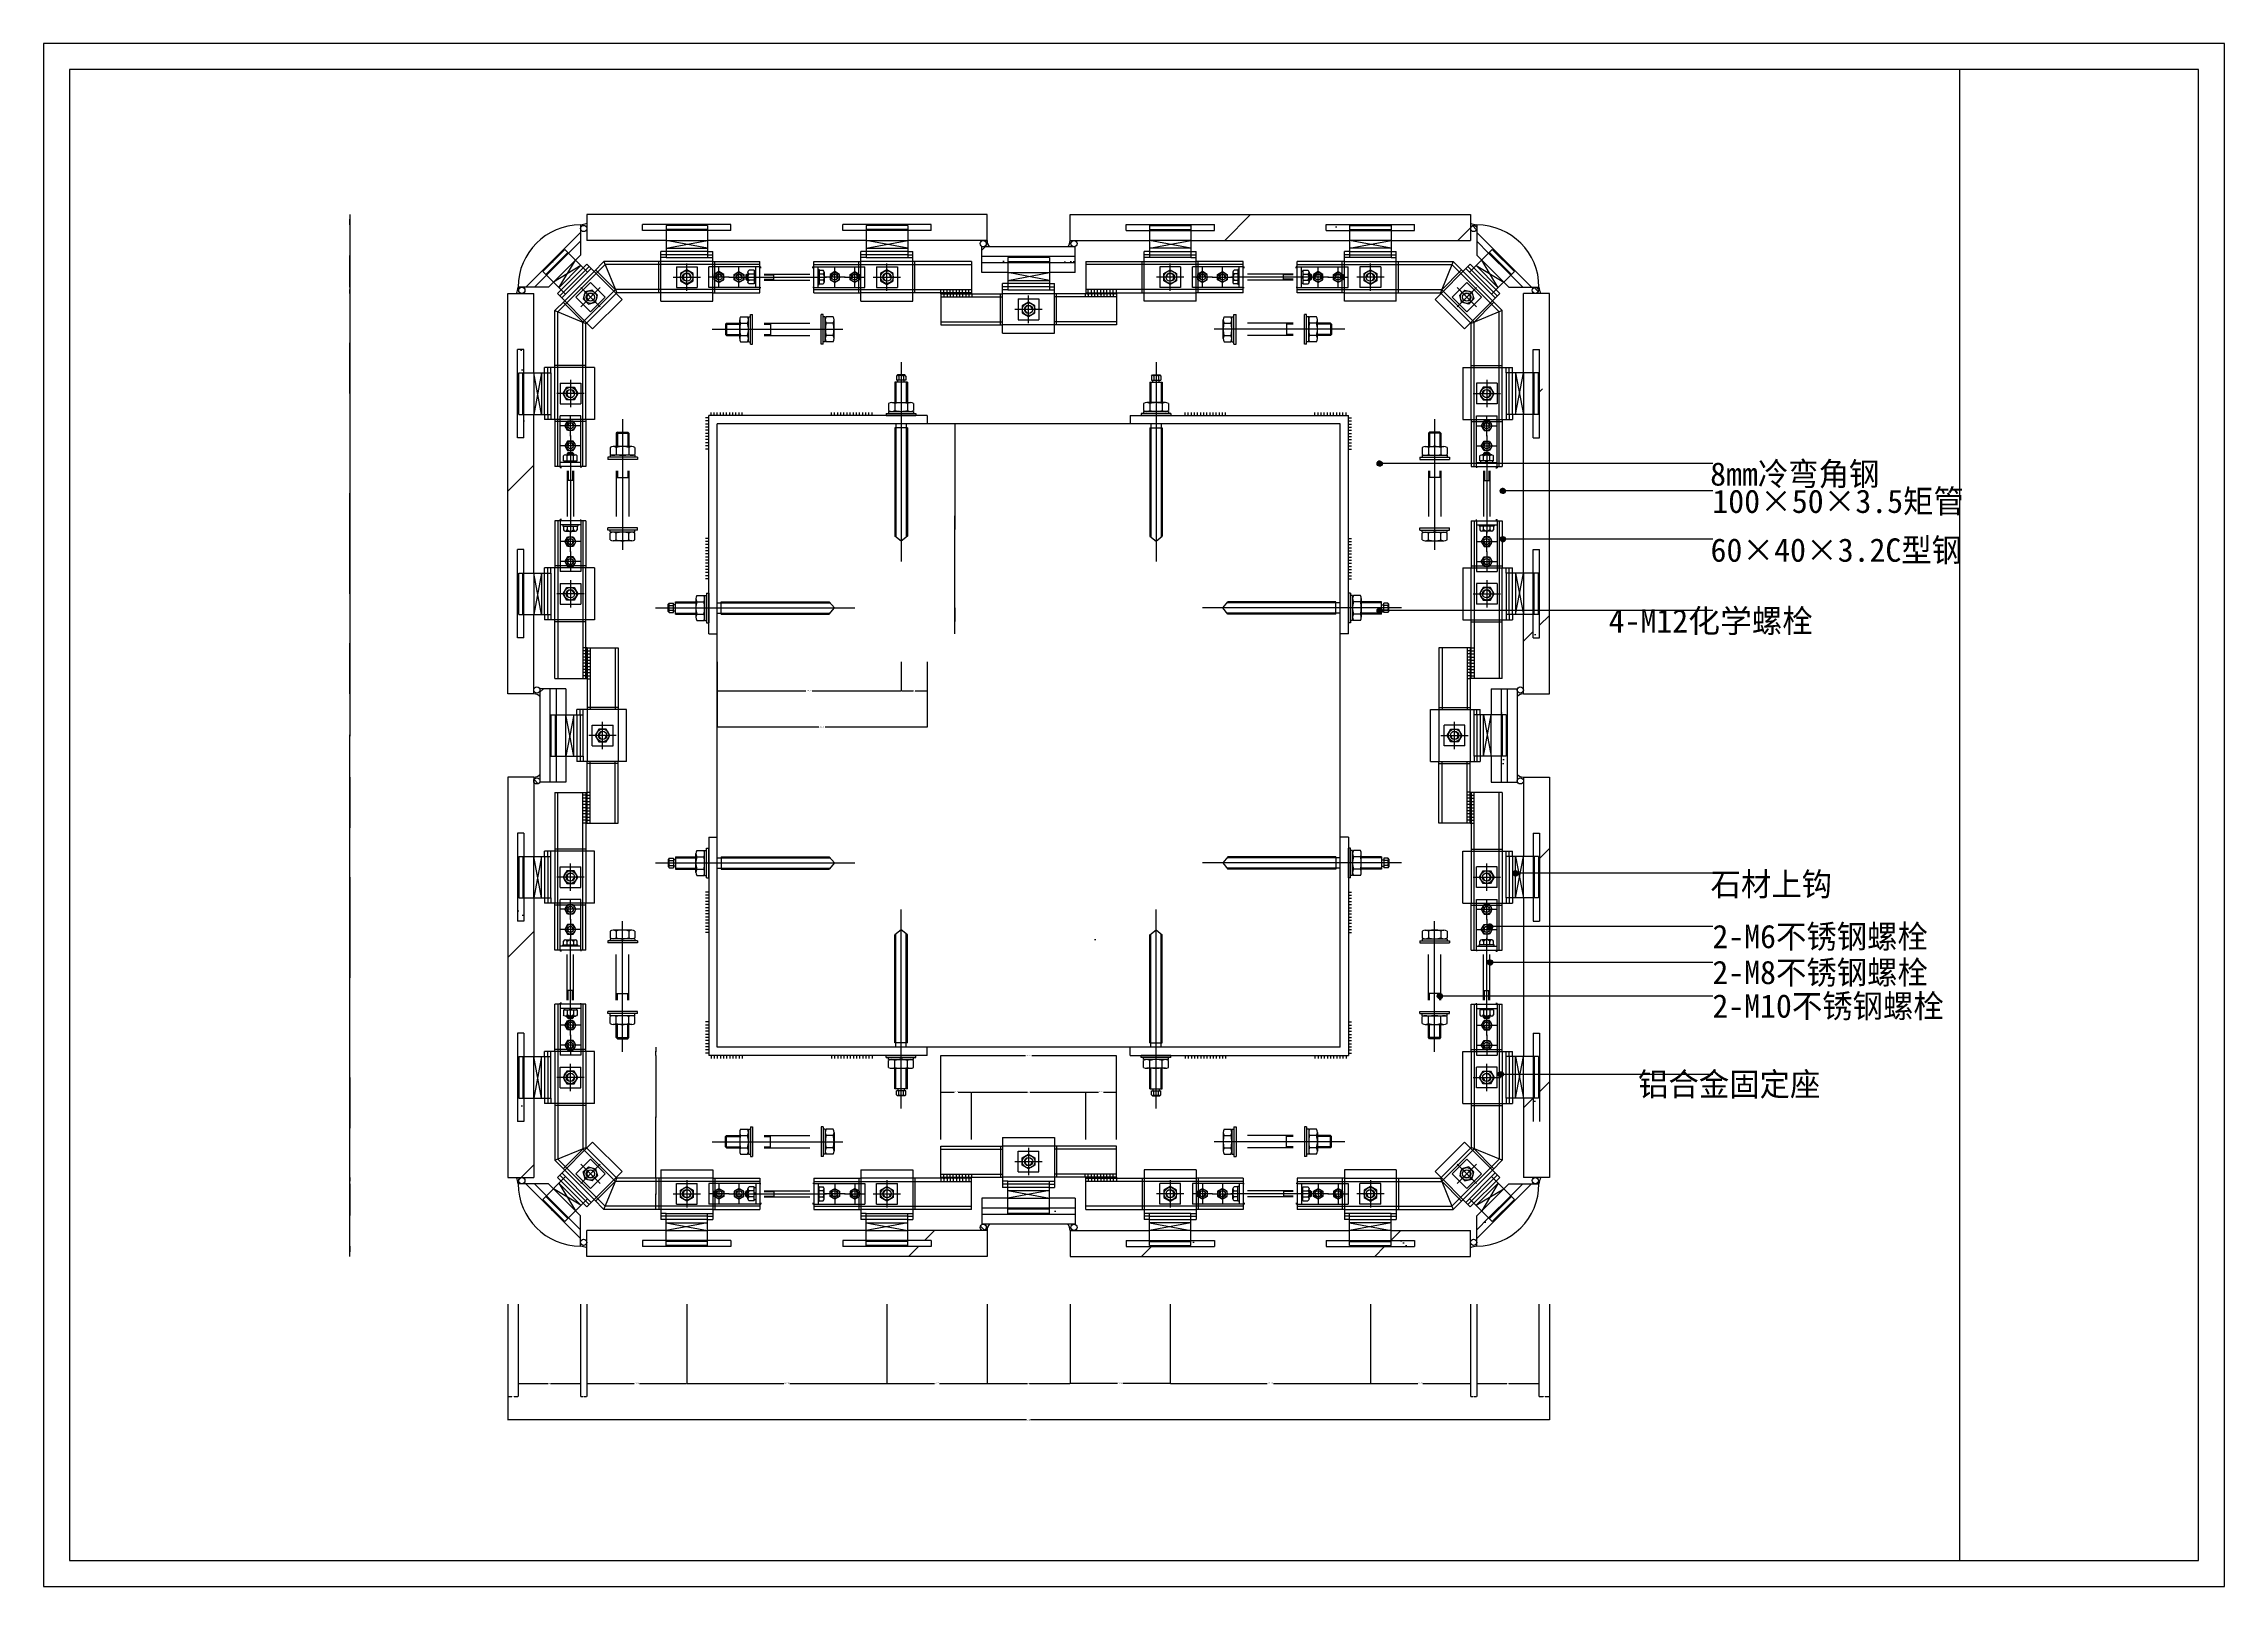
# Model space of a CAD drawing. Header units: metres. Extents: x 0 to 3014, y -367 to 1118.
# Drawn here: x 914 to 3014, y -367 to 1118 of the extents above; entities that cross this region are included whole.
import ezdxf

# ---------------------------------------------------------------- set-up
doc = ezdxf.new("R2010")
doc.units = ezdxf.units.M
for name, color, linetype in [('ASHADE', 1, 'Continuous'), ('图层1', 8, 'Continuous'), ('图框', 5, 'Continuous'), ('外形', 3, 'Continuous'), ('文字标注1', 4, 'Continuous'), ('轴线', 6, 'Continuous')]:
    doc.layers.add(name, color=color, linetype=linetype)
doc.dimstyles.get("Standard").update_dxf_attribs({"dimtxt": 2.5, "dimasz": 2.5, "dimexe": 1.25, "dimexo": 0.625, "dimtad": 1, "dimcen": 2.5, "dimazin": 3, "dimtfac": 1, "dimtmove": 0, "dimatfit": 3})

# ---------------------------------------------------------------- blocks, each defined once
blk = doc.blocks.new('_CLOSEDFILLED')
at = {"color": 0, "linetype": 'BYBLOCK'}
blk.add_solid([(-1, 0.2), (0, 0), (-1, -0.2)], dxfattribs=at)
blk = doc.blocks.new('*D1')
for p, q in [((1208.65, 948.82), (1208.4, 948.82)), ((1208.9, 953.82), (1208.9, 948.82)), ((1208.9, 943.82), (1208.9, 948.82)), ((1208.9, 948.82), (1208.9, 948.82)), ((1209.15, 948.82), (1209.4, 948.82))]:
    blk.add_line(p, q)
at = {"layer": 'Defpoints'}
for p in [(1208.9, 953.82), (1208.9, 948.82), (1208.9, 943.82)]:
    blk.add_point(p, dxfattribs=at)
at = {"xscale": 0.25, "yscale": 0.25}
blk.add_blockref('_CLOSEDFILLED', (1208.9, 948.82), dxfattribs=at)
at = {"xscale": 0.25, "yscale": 0.25, "rotation": 180}
blk.add_blockref('_CLOSEDFILLED', (1208.9, 948.82), dxfattribs=at)
at = {"insert": (1208.9, 949.945), "char_height": 1, "attachment_point": 5}
blk.add_mtext('0', dxfattribs=at)
blk = doc.blocks.new('*D2')
for p, q in [((1208.9, 943.82), (1208.9, 913.82)), ((1208.65, 913.82), (1208.4, 913.82)), ((1208.9, 883.82), (1208.9, 913.82)), ((1208.9, 913.82), (1208.9, 913.82)), ((1209.15, 913.82), (1209.4, 913.82))]:
    blk.add_line(p, q)
at = {"layer": 'Defpoints'}
for p in [(1208.9, 943.82), (1208.9, 913.82), (1208.9, 883.82)]:
    blk.add_point(p, dxfattribs=at)
at = {"xscale": 0.25, "yscale": 0.25}
blk.add_blockref('_CLOSEDFILLED', (1208.9, 913.82), dxfattribs=at)
at = {"xscale": 0.25, "yscale": 0.25, "rotation": 180}
blk.add_blockref('_CLOSEDFILLED', (1208.9, 913.82), dxfattribs=at)
at = {"insert": (1208.9, 914.945), "char_height": 1, "attachment_point": 5}
blk.add_mtext('0', dxfattribs=at)
blk = doc.blocks.new('*D3')
for p, q in [((1208.9, 883.82), (1208.9, 880.82)), ((1208.65, 880.82), (1208.4, 880.82)), ((1208.9, 877.82), (1208.9, 880.82)), ((1208.9, 880.82), (1208.9, 880.82)), ((1209.15, 880.82), (1209.4, 880.82))]:
    blk.add_line(p, q)
at = {"layer": 'Defpoints'}
for p in [(1208.9, 883.82), (1208.9, 880.82), (1208.9, 877.82)]:
    blk.add_point(p, dxfattribs=at)
at = {"xscale": 0.25, "yscale": 0.25}
blk.add_blockref('_CLOSEDFILLED', (1208.9, 880.82), dxfattribs=at)
at = {"xscale": 0.25, "yscale": 0.25, "rotation": 180}
blk.add_blockref('_CLOSEDFILLED', (1208.9, 880.82), dxfattribs=at)
at = {"insert": (1208.9, 881.945), "char_height": 1, "attachment_point": 5}
blk.add_mtext('0', dxfattribs=at)
blk = doc.blocks.new('*D4')
for p, q in [((1208.9, 877.82), (1208.9, 829.63)), ((1208.65, 829.63), (1208.4, 829.63)), ((1208.9, 781.44), (1208.9, 829.63)), ((1208.9, 829.63), (1208.9, 829.63)), ((1209.15, 829.63), (1209.4, 829.63))]:
    blk.add_line(p, q)
at = {"layer": 'Defpoints'}
for p in [(1208.9, 877.82), (1208.9, 829.63), (1208.9, 781.44)]:
    blk.add_point(p, dxfattribs=at)
at = {"xscale": 0.25, "yscale": 0.25}
blk.add_blockref('_CLOSEDFILLED', (1208.9, 829.63), dxfattribs=at)
at = {"xscale": 0.25, "yscale": 0.25, "rotation": 180}
blk.add_blockref('_CLOSEDFILLED', (1208.9, 829.63), dxfattribs=at)
at = {"insert": (1208.9, 830.755), "char_height": 1, "attachment_point": 5}
blk.add_mtext('0', dxfattribs=at)
blk = doc.blocks.new('*D5')
for p, q in [((1208.9, 781.44), (1208.9, 685.07)), ((1208.65, 685.07), (1208.4, 685.07)), ((1208.9, 588.69), (1208.9, 685.07)), ((1208.9, 685.07), (1208.9, 685.07)), ((1209.15, 685.07), (1209.4, 685.07))]:
    blk.add_line(p, q)
at = {"layer": 'Defpoints'}
for p in [(1208.9, 781.44), (1208.9, 685.07), (1208.9, 588.69)]:
    blk.add_point(p, dxfattribs=at)
at = {"xscale": 0.25, "yscale": 0.25}
blk.add_blockref('_CLOSEDFILLED', (1208.9, 685.07), dxfattribs=at)
at = {"xscale": 0.25, "yscale": 0.25, "rotation": 180}
blk.add_blockref('_CLOSEDFILLED', (1208.9, 685.07), dxfattribs=at)
at = {"insert": (1208.9, 686.195), "char_height": 1, "attachment_point": 5}
blk.add_mtext('0', dxfattribs=at)
blk = doc.blocks.new('*D6')
for p, q in [((1208.9, 588.69), (1208.9, 540.51)), ((1208.65, 540.51), (1208.4, 540.51)), ((1208.9, 492.32), (1208.9, 540.51)), ((1208.9, 540.51), (1208.9, 540.51)), ((1209.15, 540.51), (1209.4, 540.51))]:
    blk.add_line(p, q)
at = {"layer": 'Defpoints'}
for p in [(1208.9, 588.69), (1208.9, 540.51), (1208.9, 492.32)]:
    blk.add_point(p, dxfattribs=at)
at = {"xscale": 0.25, "yscale": 0.25}
blk.add_blockref('_CLOSEDFILLED', (1208.9, 540.51), dxfattribs=at)
at = {"xscale": 0.25, "yscale": 0.25, "rotation": 180}
blk.add_blockref('_CLOSEDFILLED', (1208.9, 540.51), dxfattribs=at)
at = {"insert": (1208.9, 541.635), "char_height": 1, "attachment_point": 5}
blk.add_mtext('0', dxfattribs=at)
blk = doc.blocks.new('*D7')
for p, q in [((1208.9, 492.32), (1208.9, 452.32)), ((1208.65, 452.32), (1208.4, 452.32)), ((1208.9, 412.32), (1208.9, 452.32)), ((1208.9, 452.32), (1208.9, 452.32)), ((1209.15, 452.32), (1209.4, 452.32))]:
    blk.add_line(p, q)
at = {"layer": 'Defpoints'}
for p in [(1208.9, 492.32), (1208.9, 452.32), (1208.9, 412.32)]:
    blk.add_point(p, dxfattribs=at)
at = {"xscale": 0.25, "yscale": 0.25}
blk.add_blockref('_CLOSEDFILLED', (1208.9, 452.32), dxfattribs=at)
at = {"xscale": 0.25, "yscale": 0.25, "rotation": 180}
blk.add_blockref('_CLOSEDFILLED', (1208.9, 452.32), dxfattribs=at)
at = {"insert": (1208.9, 453.445), "char_height": 1, "attachment_point": 5}
blk.add_mtext('0', dxfattribs=at)
blk = doc.blocks.new('*D8')
for p, q in [((1208.9, 412.32), (1208.9, 364.13)), ((1208.65, 364.13), (1208.4, 364.13)), ((1208.9, 315.94), (1208.9, 364.13)), ((1208.9, 364.13), (1208.9, 364.13)), ((1209.15, 364.13), (1209.4, 364.13))]:
    blk.add_line(p, q)
at = {"layer": 'Defpoints'}
for p in [(1208.9, 412.32), (1208.9, 364.13), (1208.9, 315.94)]:
    blk.add_point(p, dxfattribs=at)
at = {"xscale": 0.25, "yscale": 0.25}
blk.add_blockref('_CLOSEDFILLED', (1208.9, 364.13), dxfattribs=at)
at = {"xscale": 0.25, "yscale": 0.25, "rotation": 180}
blk.add_blockref('_CLOSEDFILLED', (1208.9, 364.13), dxfattribs=at)
at = {"insert": (1208.9, 365.255), "char_height": 1, "attachment_point": 5}
blk.add_mtext('0', dxfattribs=at)
blk = doc.blocks.new('*D9')
for p, q in [((1208.9, 315.94), (1208.9, 219.57)), ((1208.65, 219.57), (1208.4, 219.57)), ((1208.9, 123.19), (1208.9, 219.57)), ((1208.9, 219.57), (1208.9, 219.57)), ((1209.15, 219.57), (1209.4, 219.57))]:
    blk.add_line(p, q)
at = {"layer": 'Defpoints'}
for p in [(1208.9, 315.94), (1208.9, 219.57), (1208.9, 123.19)]:
    blk.add_point(p, dxfattribs=at)
at = {"xscale": 0.25, "yscale": 0.25}
blk.add_blockref('_CLOSEDFILLED', (1208.9, 219.57), dxfattribs=at)
at = {"xscale": 0.25, "yscale": 0.25, "rotation": 180}
blk.add_blockref('_CLOSEDFILLED', (1208.9, 219.57), dxfattribs=at)
at = {"insert": (1208.9, 220.695), "char_height": 1, "attachment_point": 5}
blk.add_mtext('0', dxfattribs=at)
blk = doc.blocks.new('*D10')
for p, q in [((1208.9, 123.19), (1208.9, 75.01)), ((1208.65, 75.01), (1208.4, 75.01)), ((1208.9, 26.82), (1208.9, 75.01)), ((1208.9, 75.01), (1208.9, 75.01)), ((1209.15, 75.01), (1209.4, 75.01))]:
    blk.add_line(p, q)
at = {"layer": 'Defpoints'}
for p in [(1208.9, 123.19), (1208.9, 75.01), (1208.9, 26.82)]:
    blk.add_point(p, dxfattribs=at)
at = {"xscale": 0.25, "yscale": 0.25}
blk.add_blockref('_CLOSEDFILLED', (1208.9, 75.01), dxfattribs=at)
at = {"xscale": 0.25, "yscale": 0.25, "rotation": 180}
blk.add_blockref('_CLOSEDFILLED', (1208.9, 75.01), dxfattribs=at)
at = {"insert": (1208.9, 76.135), "char_height": 1, "attachment_point": 5}
blk.add_mtext('0', dxfattribs=at)
blk = doc.blocks.new('*D11')
for p, q in [((1208.65, 23.82), (1208.4, 23.82)), ((1208.9, 26.82), (1208.9, 23.82)), ((1208.9, 20.82), (1208.9, 23.82)), ((1208.9, 23.82), (1208.9, 23.82)), ((1209.15, 23.82), (1209.4, 23.82))]:
    blk.add_line(p, q)
at = {"layer": 'Defpoints'}
for p in [(1208.9, 26.82), (1208.9, 23.82), (1208.9, 20.82)]:
    blk.add_point(p, dxfattribs=at)
at = {"xscale": 0.25, "yscale": 0.25}
blk.add_blockref('_CLOSEDFILLED', (1208.9, 23.82), dxfattribs=at)
at = {"xscale": 0.25, "yscale": 0.25, "rotation": 180}
blk.add_blockref('_CLOSEDFILLED', (1208.9, 23.82), dxfattribs=at)
at = {"insert": (1208.9, 24.945), "char_height": 1, "attachment_point": 5}
blk.add_mtext('0', dxfattribs=at)
blk = doc.blocks.new('*D12')
for p, q in [((1208.9, 20.82), (1208.9, -9.18)), ((1208.65, -9.18), (1208.4, -9.18)), ((1208.9, -39.18), (1208.9, -9.18)), ((1208.9, -9.18), (1208.9, -9.18)), ((1209.15, -9.18), (1209.4, -9.18))]:
    blk.add_line(p, q)
at = {"layer": 'Defpoints'}
for p in [(1208.9, 20.82), (1208.9, -9.18), (1208.9, -39.18)]:
    blk.add_point(p, dxfattribs=at)
at = {"xscale": 0.25, "yscale": 0.25}
blk.add_blockref('_CLOSEDFILLED', (1208.9, -9.18), dxfattribs=at)
at = {"xscale": 0.25, "yscale": 0.25, "rotation": 180}
blk.add_blockref('_CLOSEDFILLED', (1208.9, -9.18), dxfattribs=at)
at = {"insert": (1208.9, -8.055), "char_height": 1, "attachment_point": 5}
blk.add_mtext('0', dxfattribs=at)
blk = doc.blocks.new('*D13')
for p, q in [((1208.9, -39.18), (1208.9, -44.18)), ((1208.65, -44.18), (1208.4, -44.18)), ((1208.9, -49.18), (1208.9, -44.18)), ((1208.9, -44.18), (1208.9, -44.18)), ((1209.15, -44.18), (1209.4, -44.18))]:
    blk.add_line(p, q)
at = {"layer": 'Defpoints'}
for p in [(1208.9, -39.18), (1208.9, -44.18), (1208.9, -49.18)]:
    blk.add_point(p, dxfattribs=at)
at = {"xscale": 0.25, "yscale": 0.25}
blk.add_blockref('_CLOSEDFILLED', (1208.9, -44.18), dxfattribs=at)
at = {"xscale": 0.25, "yscale": 0.25, "rotation": 180}
blk.add_blockref('_CLOSEDFILLED', (1208.9, -44.18), dxfattribs=at)
at = {"insert": (1208.9, -43.055), "char_height": 1, "attachment_point": 5}
blk.add_mtext('0', dxfattribs=at)
blk = doc.blocks.new('*D14')
for p, q in [((1208.9, 953.82), (1208.9, 452.32)), ((1208.65, 452.32), (1208.4, 452.32)), ((1208.9, -49.18), (1208.9, 452.32)), ((1208.9, 452.32), (1208.9, 452.32)), ((1209.15, 452.32), (1209.4, 452.32))]:
    blk.add_line(p, q)
at = {"layer": 'Defpoints'}
for p in [(1208.9, 953.82), (1208.9, 452.32), (1208.9, -49.18)]:
    blk.add_point(p, dxfattribs=at)
at = {"xscale": 0.25, "yscale": 0.25}
blk.add_blockref('_CLOSEDFILLED', (1208.9, 452.32), dxfattribs=at)
at = {"xscale": 0.25, "yscale": 0.25, "rotation": 180}
blk.add_blockref('_CLOSEDFILLED', (1208.9, 452.32), dxfattribs=at)
at = {"insert": (1208.9, 453.445), "char_height": 1, "attachment_point": 5}
blk.add_mtext('0', dxfattribs=at)
blk = doc.blocks.new('*D15')
for p, q in [((1361.01, -94.99), (1361.01, -183.86)), ((1371.01, -94.99), (1371.01, -183.86)), ((1361.26, -183.86), (1365.01, -183.86)), ((1367.01, -183.86), (1370.76, -183.86))]:
    blk.add_line(p, q)
at = {"layer": 'Defpoints'}
for p in [(1361.01, -94.99), (1371.01, -94.99), (1361.01, -183.86)]:
    blk.add_point(p, dxfattribs=at)
at = {"xscale": 0.25, "yscale": 0.25, "rotation": 180}
blk.add_blockref('_CLOSEDFILLED', (1361.01, -183.86), dxfattribs=at)
at = {"xscale": 0.25, "yscale": 0.25}
blk.add_blockref('_CLOSEDFILLED', (1371.01, -183.86), dxfattribs=at)
at = {"insert": (1366.01, -183.86), "char_height": 1, "attachment_point": 5}
blk.add_mtext('10', dxfattribs=at)
blk = doc.blocks.new('*D16')
for p, q in [((1371.01, -94.99), (1371.01, -171.36)), ((1431.01, -94.99), (1431.01, -171.36)), ((1371.26, -171.36), (1400.01, -171.36)), ((1402.01, -171.36), (1430.76, -171.36))]:
    blk.add_line(p, q)
at = {"layer": 'Defpoints'}
for p in [(1371.01, -94.99), (1431.01, -94.99), (1371.01, -171.36)]:
    blk.add_point(p, dxfattribs=at)
at = {"xscale": 0.25, "yscale": 0.25, "rotation": 180}
blk.add_blockref('_CLOSEDFILLED', (1371.01, -171.36), dxfattribs=at)
at = {"xscale": 0.25, "yscale": 0.25}
blk.add_blockref('_CLOSEDFILLED', (1431.01, -171.36), dxfattribs=at)
at = {"insert": (1401.01, -171.36), "char_height": 1, "attachment_point": 5}
blk.add_mtext('60', dxfattribs=at)
blk = doc.blocks.new('*D17')
for p, q in [((1431.01, -94.99), (1431.01, -183.86)), ((1437.01, -94.99), (1437.01, -183.86)), ((1431.26, -183.86), (1433.51, -183.86)), ((1434.51, -183.86), (1436.76, -183.86))]:
    blk.add_line(p, q)
at = {"layer": 'Defpoints'}
for p in [(1431.01, -94.99), (1437.01, -94.99), (1431.01, -183.86)]:
    blk.add_point(p, dxfattribs=at)
at = {"xscale": 0.25, "yscale": 0.25, "rotation": 180}
blk.add_blockref('_CLOSEDFILLED', (1431.01, -183.86), dxfattribs=at)
at = {"xscale": 0.25, "yscale": 0.25}
blk.add_blockref('_CLOSEDFILLED', (1437.01, -183.86), dxfattribs=at)
at = {"insert": (1434.01, -183.86), "char_height": 1, "attachment_point": 5}
blk.add_mtext('6', dxfattribs=at)
blk = doc.blocks.new('*D18')
for p, q in [((1437.01, -94.99), (1437.01, -171.36)), ((1533.39, -94.99), (1533.39, -171.36)), ((1437.26, -171.36), (1482.7, -171.36)), ((1487.7, -171.36), (1533.14, -171.36))]:
    blk.add_line(p, q)
at = {"layer": 'Defpoints'}
for p in [(1437.01, -94.99), (1533.39, -94.99), (1437.01, -171.36)]:
    blk.add_point(p, dxfattribs=at)
at = {"xscale": 0.25, "yscale": 0.25, "rotation": 180}
blk.add_blockref('_CLOSEDFILLED', (1437.01, -171.36), dxfattribs=at)
at = {"xscale": 0.25, "yscale": 0.25}
blk.add_blockref('_CLOSEDFILLED', (1533.39, -171.36), dxfattribs=at)
at = {"insert": (1485.2, -171.36), "char_height": 1, "attachment_point": 5}
blk.add_mtext('96,38', dxfattribs=at)
blk = doc.blocks.new('*D19')
for p, q in [((1533.39, -94.99), (1533.39, -171.36)), ((1726.14, -94.99), (1726.14, -171.36)), ((1533.64, -171.36), (1626.765, -171.36)), ((1632.765, -171.36), (1725.89, -171.36))]:
    blk.add_line(p, q)
at = {"layer": 'Defpoints'}
for p in [(1533.39, -94.99), (1726.14, -94.99), (1533.39, -171.36)]:
    blk.add_point(p, dxfattribs=at)
at = {"xscale": 0.25, "yscale": 0.25, "rotation": 180}
blk.add_blockref('_CLOSEDFILLED', (1533.39, -171.36), dxfattribs=at)
at = {"xscale": 0.25, "yscale": 0.25}
blk.add_blockref('_CLOSEDFILLED', (1726.14, -171.36), dxfattribs=at)
at = {"insert": (1629.765, -171.36), "char_height": 1, "attachment_point": 5}
blk.add_mtext('192,75', dxfattribs=at)
blk = doc.blocks.new('*D20')
for p, q in [((1726.14, -94.99), (1726.14, -171.36)), ((1822.51, -94.99), (1822.51, -171.36)), ((1726.39, -171.36), (1771.825, -171.36)), ((1776.825, -171.36), (1822.26, -171.36))]:
    blk.add_line(p, q)
at = {"layer": 'Defpoints'}
for p in [(1726.14, -94.99), (1822.51, -94.99), (1726.14, -171.36)]:
    blk.add_point(p, dxfattribs=at)
at = {"xscale": 0.25, "yscale": 0.25, "rotation": 180}
blk.add_blockref('_CLOSEDFILLED', (1726.14, -171.36), dxfattribs=at)
at = {"xscale": 0.25, "yscale": 0.25}
blk.add_blockref('_CLOSEDFILLED', (1822.51, -171.36), dxfattribs=at)
at = {"insert": (1774.325, -171.36), "char_height": 1, "attachment_point": 5}
blk.add_mtext('96,37', dxfattribs=at)
blk = doc.blocks.new('*D21')
for p, q in [((1822.51, -94.99), (1822.51, -171.36)), ((1902.51, -94.99), (1902.51, -171.36)), ((1822.76, -171.36), (1861.51, -171.36)), ((1863.51, -171.36), (1902.26, -171.36))]:
    blk.add_line(p, q)
at = {"layer": 'Defpoints'}
for p in [(1822.51, -94.99), (1902.51, -94.99), (1822.51, -171.36)]:
    blk.add_point(p, dxfattribs=at)
at = {"xscale": 0.25, "yscale": 0.25, "rotation": 180}
blk.add_blockref('_CLOSEDFILLED', (1822.51, -171.36), dxfattribs=at)
at = {"xscale": 0.25, "yscale": 0.25}
blk.add_blockref('_CLOSEDFILLED', (1902.51, -171.36), dxfattribs=at)
at = {"insert": (1862.51, -171.36), "char_height": 1, "attachment_point": 5}
blk.add_mtext('80', dxfattribs=at)
blk = doc.blocks.new('*D22')
for p, q in [((1998.89, -94.99), (1998.89, -171.36)), ((2191.64, -94.99), (2191.64, -171.36)), ((1999.14, -171.36), (2092.265, -171.36)), ((2098.265, -171.36), (2191.39, -171.36))]:
    blk.add_line(p, q)
at = {"layer": 'Defpoints'}
for p in [(1998.89, -94.99), (2191.64, -94.99), (1998.89, -171.36)]:
    blk.add_point(p, dxfattribs=at)
at = {"xscale": 0.25, "yscale": 0.25, "rotation": 180}
blk.add_blockref('_CLOSEDFILLED', (1998.89, -171.36), dxfattribs=at)
at = {"xscale": 0.25, "yscale": 0.25}
blk.add_blockref('_CLOSEDFILLED', (2191.64, -171.36), dxfattribs=at)
at = {"insert": (2095.265, -171.36), "char_height": 1, "attachment_point": 5}
blk.add_mtext('192,75', dxfattribs=at)
blk = doc.blocks.new('*D23')
for p, q in [((2191.64, -94.99), (2191.64, -171.36)), ((2288.01, -94.99), (2288.01, -171.36)), ((2191.89, -171.36), (2237.325, -171.36)), ((2242.325, -171.36), (2287.76, -171.36))]:
    blk.add_line(p, q)
at = {"layer": 'Defpoints'}
for p in [(2191.64, -94.99), (2288.01, -94.99), (2191.64, -171.36)]:
    blk.add_point(p, dxfattribs=at)
at = {"xscale": 0.25, "yscale": 0.25, "rotation": 180}
blk.add_blockref('_CLOSEDFILLED', (2191.64, -171.36), dxfattribs=at)
at = {"xscale": 0.25, "yscale": 0.25}
blk.add_blockref('_CLOSEDFILLED', (2288.01, -171.36), dxfattribs=at)
at = {"insert": (2239.825, -171.36), "char_height": 1, "attachment_point": 5}
blk.add_mtext('96,37', dxfattribs=at)
blk = doc.blocks.new('*D24')
for p, q in [((2288.01, -94.99), (2288.01, -183.86)), ((2294.01, -94.99), (2294.01, -183.86)), ((2288.26, -183.86), (2290.51, -183.86)), ((2291.51, -183.86), (2293.76, -183.86))]:
    blk.add_line(p, q)
at = {"layer": 'Defpoints'}
for p in [(2288.01, -94.99), (2294.01, -94.99), (2288.01, -183.86)]:
    blk.add_point(p, dxfattribs=at)
at = {"xscale": 0.25, "yscale": 0.25, "rotation": 180}
blk.add_blockref('_CLOSEDFILLED', (2288.01, -183.86), dxfattribs=at)
at = {"xscale": 0.25, "yscale": 0.25}
blk.add_blockref('_CLOSEDFILLED', (2294.01, -183.86), dxfattribs=at)
at = {"insert": (2291.01, -183.86), "char_height": 1, "attachment_point": 5}
blk.add_mtext('6', dxfattribs=at)
blk = doc.blocks.new('*D25')
for p, q in [((2294.01, -94.99), (2294.01, -171.36)), ((2354.01, -94.99), (2354.01, -171.36)), ((2294.26, -171.36), (2323.01, -171.36)), ((2325.01, -171.36), (2353.76, -171.36))]:
    blk.add_line(p, q)
at = {"layer": 'Defpoints'}
for p in [(2294.01, -94.99), (2354.01, -94.99), (2294.01, -171.36)]:
    blk.add_point(p, dxfattribs=at)
at = {"xscale": 0.25, "yscale": 0.25, "rotation": 180}
blk.add_blockref('_CLOSEDFILLED', (2294.01, -171.36), dxfattribs=at)
at = {"xscale": 0.25, "yscale": 0.25}
blk.add_blockref('_CLOSEDFILLED', (2354.01, -171.36), dxfattribs=at)
at = {"insert": (2324.01, -171.36), "char_height": 1, "attachment_point": 5}
blk.add_mtext('60', dxfattribs=at)
blk = doc.blocks.new('*D26')
for p, q in [((2354.01, -94.99), (2354.01, -183.86)), ((2364.01, -94.99), (2364.01, -183.86)), ((2354.26, -183.86), (2358.01, -183.86)), ((2360.01, -183.86), (2363.76, -183.86))]:
    blk.add_line(p, q)
at = {"layer": 'Defpoints'}
for p in [(2354.01, -94.99), (2364.01, -94.99), (2354.01, -183.86)]:
    blk.add_point(p, dxfattribs=at)
at = {"xscale": 0.25, "yscale": 0.25, "rotation": 180}
blk.add_blockref('_CLOSEDFILLED', (2354.01, -183.86), dxfattribs=at)
at = {"xscale": 0.25, "yscale": 0.25}
blk.add_blockref('_CLOSEDFILLED', (2364.01, -183.86), dxfattribs=at)
at = {"insert": (2359.01, -183.86), "char_height": 1, "attachment_point": 5}
blk.add_mtext('10', dxfattribs=at)
blk = doc.blocks.new('*D27')
for p, q in [((1361.01, -94.99), (1361.01, -206.36)), ((2364.01, -94.99), (2364.01, -206.36)), ((1860.51, -206.36), (1360.76, -206.36)), ((2364.26, -206.36), (1864.51, -206.36))]:
    blk.add_line(p, q)
at = {"layer": 'Defpoints'}
for p in [(1361.01, -94.99), (2364.01, -94.99), (2364.01, -206.36)]:
    blk.add_point(p, dxfattribs=at)
at = {"xscale": 0.25, "yscale": 0.25}
blk.add_blockref('_CLOSEDFILLED', (1361.01, -206.36), dxfattribs=at)
at = {"xscale": 0.25, "yscale": 0.25, "rotation": 180}
blk.add_blockref('_CLOSEDFILLED', (2364.01, -206.36), dxfattribs=at)
at = {"insert": (1862.51, -206.36), "char_height": 1, "attachment_point": 5}
blk.add_mtext('1003', dxfattribs=at)
blk = doc.blocks.new('*D28')
for p, q in [((1791.64, 752.32), (1791.64, 663.69)), ((1791.39, 663.69), (1791.14, 663.69)), ((1791.64, 575.07), (1791.64, 663.69)), ((1791.64, 663.69), (1791.64, 663.69)), ((1791.89, 663.69), (1792.14, 663.69))]:
    blk.add_line(p, q)
at = {"layer": 'Defpoints'}
for p in [(1791.64, 752.32), (1791.64, 663.69), (1791.64, 575.07)]:
    blk.add_point(p, dxfattribs=at)
at = {"xscale": 0.25, "yscale": 0.25}
blk.add_blockref('_CLOSEDFILLED', (1791.64, 663.69), dxfattribs=at)
at = {"xscale": 0.25, "yscale": 0.25, "rotation": 180}
blk.add_blockref('_CLOSEDFILLED', (1791.64, 663.69), dxfattribs=at)
at = {"insert": (1791.64, 664.815), "char_height": 1, "attachment_point": 5}
blk.add_mtext('0', dxfattribs=at)
blk = doc.blocks.new('*D29')
for p, q in [((1791.64, 575.07), (1791.64, 562.57)), ((1791.39, 562.57), (1791.14, 562.57)), ((1791.64, 550.07), (1791.64, 562.57)), ((1791.64, 562.57), (1791.64, 562.57)), ((1791.89, 562.57), (1792.14, 562.57))]:
    blk.add_line(p, q)
at = {"layer": 'Defpoints'}
for p in [(1791.64, 575.07), (1791.64, 562.57), (1791.64, 550.07)]:
    blk.add_point(p, dxfattribs=at)
at = {"xscale": 0.25, "yscale": 0.25}
blk.add_blockref('_CLOSEDFILLED', (1791.64, 562.57), dxfattribs=at)
at = {"xscale": 0.25, "yscale": 0.25, "rotation": 180}
blk.add_blockref('_CLOSEDFILLED', (1791.64, 562.57), dxfattribs=at)
at = {"insert": (1791.64, 563.695), "char_height": 1, "attachment_point": 5}
blk.add_mtext('0', dxfattribs=at)
blk = doc.blocks.new('*D30')
for p, q in [((1791.64, 752.32), (1791.64, 651.19)), ((1791.39, 651.19), (1791.14, 651.19)), ((1791.64, 550.07), (1791.64, 651.19)), ((1791.64, 651.19), (1791.64, 651.19)), ((1791.89, 651.19), (1792.14, 651.19))]:
    blk.add_line(p, q)
at = {"layer": 'Defpoints'}
for p in [(1791.64, 752.32), (1791.64, 651.19), (1791.64, 550.07)]:
    blk.add_point(p, dxfattribs=at)
at = {"xscale": 0.25, "yscale": 0.25}
blk.add_blockref('_CLOSEDFILLED', (1791.64, 651.19), dxfattribs=at)
at = {"xscale": 0.25, "yscale": 0.25, "rotation": 180}
blk.add_blockref('_CLOSEDFILLED', (1791.64, 651.19), dxfattribs=at)
at = {"insert": (1791.64, 652.315), "char_height": 1, "attachment_point": 5}
blk.add_mtext('0', dxfattribs=at)
blk = doc.blocks.new('*D31')
for p, q in [((1562.51, 523.2), (1562.51, 460.35)), ((1764.76, 523.2), (1764.76, 460.35)), ((1660.635, 460.35), (1562.26, 460.35)), ((1765.01, 460.35), (1666.635, 460.35))]:
    blk.add_line(p, q)
at = {"layer": 'Defpoints'}
for p in [(1562.51, 523.2), (1764.76, 523.2), (1764.76, 460.35)]:
    blk.add_point(p, dxfattribs=at)
at = {"xscale": 0.25, "yscale": 0.25}
blk.add_blockref('_CLOSEDFILLED', (1562.51, 460.35), dxfattribs=at)
at = {"xscale": 0.25, "yscale": 0.25, "rotation": 180}
blk.add_blockref('_CLOSEDFILLED', (1764.76, 460.35), dxfattribs=at)
at = {"insert": (1663.635, 460.35), "char_height": 1, "attachment_point": 5}
blk.add_mtext('202,25', dxfattribs=at)
blk = doc.blocks.new('*D32')
for p, q in [((1739.76, 523.2), (1739.76, 495.35)), ((1764.76, 523.2), (1764.76, 495.35)), ((1740.01, 495.35), (1751.26, 495.35)), ((1753.26, 495.35), (1764.51, 495.35))]:
    blk.add_line(p, q)
at = {"layer": 'Defpoints'}
for p in [(1739.76, 523.2), (1764.76, 523.2), (1739.76, 495.35)]:
    blk.add_point(p, dxfattribs=at)
at = {"xscale": 0.25, "yscale": 0.25, "rotation": 180}
blk.add_blockref('_CLOSEDFILLED', (1739.76, 495.35), dxfattribs=at)
at = {"xscale": 0.25, "yscale": 0.25}
blk.add_blockref('_CLOSEDFILLED', (1764.76, 495.35), dxfattribs=at)
at = {"insert": (1752.26, 495.35), "char_height": 1, "attachment_point": 5}
blk.add_mtext('25', dxfattribs=at)
blk = doc.blocks.new('*D33')
for p, q in [((1562.51, 523.2), (1562.51, 495.35)), ((1739.76, 523.2), (1739.76, 495.35)), ((1562.76, 495.35), (1648.135, 495.35)), ((1654.135, 495.35), (1739.51, 495.35))]:
    blk.add_line(p, q)
at = {"layer": 'Defpoints'}
for p in [(1562.51, 523.2), (1739.76, 523.2), (1562.51, 495.35)]:
    blk.add_point(p, dxfattribs=at)
at = {"xscale": 0.25, "yscale": 0.25, "rotation": 180}
blk.add_blockref('_CLOSEDFILLED', (1562.51, 495.35), dxfattribs=at)
at = {"xscale": 0.25, "yscale": 0.25}
blk.add_blockref('_CLOSEDFILLED', (1739.76, 495.35), dxfattribs=at)
at = {"insert": (1651.135, 495.35), "char_height": 1, "attachment_point": 5}
blk.add_mtext('177,25', dxfattribs=at)
blk = doc.blocks.new('*D34')
for p, q in [((1778.01, 63.44), (1778.01, 109.08)), ((1778.26, 109.08), (1790.76, 109.08)), ((1794.76, 109.08), (1807.26, 109.08)), ((1807.51, 63.44), (1807.51, 109.08))]:
    blk.add_line(p, q)
at = {"layer": 'Defpoints'}
for p in [(1778.01, 109.08), (1778.01, 63.44), (1807.51, 63.44)]:
    blk.add_point(p, dxfattribs=at)
at = {"xscale": 0.25, "yscale": 0.25, "rotation": 180}
blk.add_blockref('_CLOSEDFILLED', (1778.01, 109.08), dxfattribs=at)
at = {"xscale": 0.25, "yscale": 0.25}
blk.add_blockref('_CLOSEDFILLED', (1807.51, 109.08), dxfattribs=at)
at = {"insert": (1792.76, 109.08), "char_height": 1, "attachment_point": 5}
blk.add_mtext('29,5', dxfattribs=at)
blk = doc.blocks.new('*D35')
for p, q in [((1807.51, 63.44), (1807.51, 109.08)), ((1807.76, 109.08), (1861.01, 109.08)), ((1864.01, 109.08), (1917.26, 109.08)), ((1917.51, 63.44), (1917.51, 109.08))]:
    blk.add_line(p, q)
at = {"layer": 'Defpoints'}
for p in [(1807.51, 109.08), (1807.51, 63.44), (1917.51, 63.44)]:
    blk.add_point(p, dxfattribs=at)
at = {"xscale": 0.25, "yscale": 0.25, "rotation": 180}
blk.add_blockref('_CLOSEDFILLED', (1807.51, 109.08), dxfattribs=at)
at = {"xscale": 0.25, "yscale": 0.25}
blk.add_blockref('_CLOSEDFILLED', (1917.51, 109.08), dxfattribs=at)
at = {"insert": (1862.51, 109.08), "char_height": 1, "attachment_point": 5}
blk.add_mtext('110', dxfattribs=at)
blk = doc.blocks.new('*D36')
for p, q in [((1917.51, 63.44), (1917.51, 109.08)), ((1917.76, 109.08), (1929.765, 109.08)), ((1934.765, 109.08), (1946.77, 109.08)), ((1947.02, 63.44), (1947.02, 109.08))]:
    blk.add_line(p, q)
at = {"layer": 'Defpoints'}
for p in [(1917.51, 109.08), (1917.51, 63.44), (1947.02, 63.44)]:
    blk.add_point(p, dxfattribs=at)
at = {"xscale": 0.25, "yscale": 0.25, "rotation": 180}
blk.add_blockref('_CLOSEDFILLED', (1917.51, 109.08), dxfattribs=at)
at = {"xscale": 0.25, "yscale": 0.25}
blk.add_blockref('_CLOSEDFILLED', (1947.02, 109.08), dxfattribs=at)
at = {"insert": (1932.265, 109.08), "char_height": 1, "attachment_point": 5}
blk.add_mtext('29,51', dxfattribs=at)
blk = doc.blocks.new('*D37')
for p, q in [((1859.515, 144.08), (1777.76, 144.08)), ((1778.01, 63.44), (1778.01, 144.08)), ((1947.27, 144.08), (1865.515, 144.08)), ((1947.02, 63.44), (1947.02, 144.08))]:
    blk.add_line(p, q)
at = {"layer": 'Defpoints'}
for p in [(1947.02, 144.08), (1778.01, 63.44), (1947.02, 63.44)]:
    blk.add_point(p, dxfattribs=at)
at = {"xscale": 0.25, "yscale": 0.25}
blk.add_blockref('_CLOSEDFILLED', (1778.01, 144.08), dxfattribs=at)
at = {"xscale": 0.25, "yscale": 0.25, "rotation": 180}
blk.add_blockref('_CLOSEDFILLED', (1947.02, 144.08), dxfattribs=at)
at = {"insert": (1862.515, 144.08), "char_height": 1, "attachment_point": 5}
blk.add_mtext('169,01', dxfattribs=at)
blk = doc.blocks.new('*D38')
for p, q in [((1503.37, 148.32), (1503.12, 148.32)), ((1503.62, 152.32), (1503.62, 148.32)), ((1503.62, 144.32), (1503.62, 148.32)), ((1503.62, 148.32), (1503.62, 148.32)), ((1503.87, 148.32), (1504.12, 148.32))]:
    blk.add_line(p, q)
at = {"layer": 'Defpoints'}
for p in [(1503.62, 152.32), (1503.62, 148.32), (1503.62, 144.32)]:
    blk.add_point(p, dxfattribs=at)
at = {"xscale": 0.25, "yscale": 0.25}
blk.add_blockref('_CLOSEDFILLED', (1503.62, 148.32), dxfattribs=at)
at = {"xscale": 0.25, "yscale": 0.25, "rotation": 180}
blk.add_blockref('_CLOSEDFILLED', (1503.62, 148.32), dxfattribs=at)
at = {"insert": (1503.62, 149.445), "char_height": 1, "attachment_point": 5}
blk.add_mtext('0', dxfattribs=at)
blk = doc.blocks.new('*D39')
for p, q in [((1503.62, 144.32), (1503.62, 85.22)), ((1503.37, 85.22), (1503.12, 85.22)), ((1503.62, 26.12), (1503.62, 85.22)), ((1503.62, 85.22), (1503.62, 85.22)), ((1503.87, 85.22), (1504.12, 85.22))]:
    blk.add_line(p, q)
at = {"layer": 'Defpoints'}
for p in [(1503.62, 144.32), (1503.62, 85.22), (1503.62, 26.12)]:
    blk.add_point(p, dxfattribs=at)
at = {"xscale": 0.25, "yscale": 0.25}
blk.add_blockref('_CLOSEDFILLED', (1503.62, 85.22), dxfattribs=at)
at = {"xscale": 0.25, "yscale": 0.25, "rotation": 180}
blk.add_blockref('_CLOSEDFILLED', (1503.62, 85.22), dxfattribs=at)
at = {"insert": (1503.62, 86.345), "char_height": 1, "attachment_point": 5}
blk.add_mtext('0', dxfattribs=at)
blk = doc.blocks.new('*D40')
for p, q in [((1503.62, 26.12), (1503.62, 11.12)), ((1503.37, 11.12), (1503.12, 11.12)), ((1503.62, -3.88), (1503.62, 11.12)), ((1503.62, 11.12), (1503.62, 11.12)), ((1503.87, 11.12), (1504.12, 11.12))]:
    blk.add_line(p, q)
at = {"layer": 'Defpoints'}
for p in [(1503.62, 26.12), (1503.62, 11.12), (1503.62, -3.88)]:
    blk.add_point(p, dxfattribs=at)
at = {"xscale": 0.25, "yscale": 0.25}
blk.add_blockref('_CLOSEDFILLED', (1503.62, 11.12), dxfattribs=at)
at = {"xscale": 0.25, "yscale": 0.25, "rotation": 180}
blk.add_blockref('_CLOSEDFILLED', (1503.62, 11.12), dxfattribs=at)
at = {"insert": (1503.62, 12.245), "char_height": 1, "attachment_point": 5}
blk.add_mtext('0', dxfattribs=at)
blk = doc.blocks.new('*D42')
for p, q in [((1902.51, -94.99), (1902.51, -171.36)), ((1998.89, -94.99), (1998.89, -171.36)), ((1948.2, -171.36), (1902.26, -171.36)), ((1999.14, -171.36), (1953.2, -171.36))]:
    blk.add_line(p, q)
at = {"layer": 'Defpoints'}
for p in [(1902.51, -94.99), (1998.89, -94.99), (1998.89, -171.36)]:
    blk.add_point(p, dxfattribs=at)
at = {"xscale": 0.25, "yscale": 0.25}
blk.add_blockref('_CLOSEDFILLED', (1902.51, -171.36), dxfattribs=at)
at = {"xscale": 0.25, "yscale": 0.25, "rotation": 180}
blk.add_blockref('_CLOSEDFILLED', (1998.89, -171.36), dxfattribs=at)
at = {"insert": (1950.7, -171.36), "char_height": 1, "attachment_point": 5}
blk.add_mtext('96,38', dxfattribs=at)

msp = doc.modelspace()

# ---------------------------------------------------------------- hatches: boundary and pattern name
at = {"layer": 'ASHADE'}
h = msp.add_hatch(dxfattribs=at)
h.set_pattern_fill('SOLID')
h.paths.add_polyline_path([(2203.05, 714.05, -1), (2198.05, 714.05, -1)])
h = msp.add_hatch(dxfattribs=at)
h.set_pattern_fill('SOLID')
h.paths.add_polyline_path([(2321.7, 687.76, -1), (2316.7, 687.76, -1)])
h = msp.add_hatch(dxfattribs=at)
h.set_pattern_fill('SOLID')
h.paths.add_polyline_path([(2321.7, 641.29, -1), (2316.7, 641.29, -1)])
h = msp.add_hatch(dxfattribs=at)
h.set_pattern_fill('SOLID')
h.paths.add_polyline_path([(2203.05, 572.57, -1), (2198.05, 572.57, -1)])
h = msp.add_hatch(dxfattribs=at)
h.set_pattern_fill('SOLID')
h.paths.add_polyline_path([(2333.96, 319.65, -1), (2328.96, 319.65, -1)])
h = msp.add_hatch(dxfattribs=at)
h.set_pattern_fill('SOLID')
h.paths.add_polyline_path([(2309.37, 268.39, -1), (2304.37, 268.39, -1)])
h = msp.add_hatch(dxfattribs=at)
h.set_pattern_fill('SOLID')
h.paths.add_polyline_path([(2309.37, 233.83, -1), (2304.37, 233.83, -1)])
h = msp.add_hatch(dxfattribs=at)
h.set_pattern_fill('SOLID')
h.paths.add_polyline_path([(2261.05, 201.5, -1), (2256.05, 201.5, -1)])
h = msp.add_hatch(dxfattribs=at)
h.set_pattern_fill('SOLID')
h.paths.add_polyline_path([(2319.56, 126.13, -1), (2314.56, 126.13, -1)])
at = {"layer": '图层1'}
h = msp.add_hatch(dxfattribs=at)
h.set_pattern_fill('AR-SAND')
h.paths.add_polyline_path([(1431.01, 940.29), (1431.01, 943.82, 0.06), (1437.01, 945.35), (1437.01, 940.29, 0.41), (1434.01, 943.29, 0.41)])
h = msp.add_hatch(dxfattribs=at)
h.set_pattern_fill('ANSI33', scale=50)
h.paths.add_polyline_path([(1822.51, 953.82), (1437.01, 953.82), (1437.01, 928.82), (1513.39, 928.82), (1513.39, 938.32), (1490.89, 938.32), (1490.89, 944.32), (1575.89, 944.32), (1575.89, 938.32), (1553.39, 938.32), (1553.39, 928.82), (1706.14, 928.82), (1706.14, 938.32), (1683.64, 938.32), (1683.64, 944.32), (1768.64, 944.32), (1768.64, 938.32), (1746.14, 938.32), (1746.14, 928.82), (1822.51, 928.82)])
h = msp.add_hatch(dxfattribs=at)
h.set_pattern_fill('ANSI33', scale=50)
h.paths.add_polyline_path([(2288.01, 953.82), (1902.51, 953.82), (1902.51, 928.82), (1978.89, 928.82), (1978.89, 938.32), (1956.39, 938.32), (1956.39, 944.32), (2041.39, 944.32), (2041.39, 938.32), (2018.89, 938.32), (2018.89, 928.82), (2171.64, 928.82), (2171.64, 938.32), (2149.14, 938.32), (2149.14, 944.32), (2234.14, 944.32), (2234.14, 938.32), (2211.64, 938.32), (2211.64, 928.82), (2288.01, 928.82)])
h = msp.add_hatch(dxfattribs=at)
h.set_pattern_fill('AR-SAND')
h.paths.add_polyline_path([(2294.01, 940.29), (2294.01, 943.82, -0.06), (2288.01, 945.35), (2288.01, 940.29, -0.41), (2291.01, 943.29, -0.41)])
h = msp.add_hatch(dxfattribs=at)
h.set_pattern_fill('ANSI33', scale=50)
h.paths.add_polyline_path([(1371.01, 883.82), (1378.24, 883.82), (1431.01, 936.6), (1431.01, 943.82, 0.41)])
h.paths.add_polyline_path([(1419.48, 916.57), (1426.19, 909.85), (1431.01, 914.68), (1431.01, 928.11)])
h.paths.add_polyline_path([(1398.26, 895.36), (1386.72, 883.82), (1400.16, 883.82), (1404.98, 888.64)])
h = msp.add_hatch(dxfattribs=at)
h.set_pattern_fill('AR-SAND')
h.paths.add_polyline_path([(1378.24, 883.82), (1386.72, 883.82), (1398.26, 895.36), (1394.73, 898.89), (1415.94, 920.11), (1419.48, 916.57), (1431.01, 928.11), (1431.01, 936.6)])
h = msp.add_hatch(dxfattribs=at)
h.set_pattern_fill('ANSI37', scale=20)
h.paths.add_polyline_path([(1437.01, 940.29, 1), (1431.01, 940.29, 1)])
h = msp.add_hatch(dxfattribs=at)
h.set_pattern_fill('AR-SAND')
h.paths.add_polyline_path([(1513.39, 938.32), (1513.39, 943.32), (1553.39, 943.32), (1553.39, 938.32), (1575.89, 938.32), (1575.89, 944.32), (1490.89, 944.32), (1490.89, 938.32)])
h = msp.add_hatch(dxfattribs=at)
h.set_pattern_fill('AR-SAND')
h.paths.add_polyline_path([(1706.14, 938.32), (1706.14, 943.32), (1746.14, 943.32), (1746.14, 938.32), (1768.64, 938.32), (1768.64, 944.32), (1683.64, 944.32), (1683.64, 938.32)])
h = msp.add_hatch(dxfattribs=at)
h.set_pattern_fill('ANSI37', scale=25)
h.paths.add_polyline_path([(1821.82, 925.82, 1), (1815.82, 925.82, 1)])
h = msp.add_hatch(dxfattribs=at)
h.set_pattern_fill('AR-SAND')
h.paths.add_polyline_path([(1822.51, 928.82), (1818.82, 928.82, -0.41), (1821.82, 925.82, -0.41), (1818.82, 922.82), (1824.98, 922.82, -0.22)])
h = msp.add_hatch(dxfattribs=at)
h.set_pattern_fill('AR-SAND')
h.paths.add_polyline_path([(1902.51, 928.82), (1906.21, 928.82, 0.41), (1903.21, 925.82, 0.41), (1906.21, 922.82), (1900.05, 922.82, 0.22)])
h = msp.add_hatch(dxfattribs=at)
h.set_pattern_fill('ANSI37', scale=25)
h.paths.add_polyline_path([(1909.21, 925.82, 1), (1903.21, 925.82, 1)])
h = msp.add_hatch(dxfattribs=at)
h.set_pattern_fill('AR-SAND')
h.paths.add_polyline_path([(2041.39, 938.32), (2041.39, 944.32), (1956.39, 944.32), (1956.39, 938.32), (1978.89, 938.32), (1978.89, 943.32), (2018.89, 943.32), (2018.89, 938.32)])
h = msp.add_hatch(dxfattribs=at)
h.set_pattern_fill('AR-SAND')
h.paths.add_polyline_path([(2234.14, 938.32), (2234.14, 944.32), (2149.14, 944.32), (2149.14, 938.32), (2171.64, 938.32), (2171.64, 943.32), (2211.64, 943.32), (2211.64, 938.32)])
h = msp.add_hatch(dxfattribs=at)
h.set_pattern_fill('ANSI37', scale=20)
h.paths.add_polyline_path([(2294.01, 940.29, 1), (2288.01, 940.29, 1)])
h = msp.add_hatch(dxfattribs=at)
h.set_pattern_fill('ANSI33', scale=50)
h.paths.add_polyline_path([(2294.01, 943.82), (2294.01, 936.6), (2346.79, 883.82), (2354.01, 883.82, 0.41)])
h.paths.add_polyline_path([(2294.01, 928.11), (2294.01, 914.68), (2298.84, 909.85), (2305.55, 916.57)])
h.paths.add_polyline_path([(2320.05, 888.64), (2324.87, 883.82), (2338.31, 883.82), (2326.77, 895.36)])
h = msp.add_hatch(dxfattribs=at)
h.set_pattern_fill('AR-SAND')
h.paths.add_polyline_path([(2294.01, 936.6), (2294.01, 928.11), (2305.55, 916.57), (2309.09, 920.11), (2330.3, 898.89), (2326.77, 895.36), (2338.31, 883.82), (2346.79, 883.82)])
h = msp.add_hatch(dxfattribs=at)
h.set_pattern_fill('ANSI33', scale=50)
h.paths.add_polyline_path([(1817.51, 922.82), (1817.51, 913.32), (1907.51, 913.32), (1907.51, 922.82)])
h.paths.add_polyline_path([(1842.51, 897.82), (1842.51, 907.32), (1817.51, 907.32), (1817.51, 897.82)])
h.paths.add_polyline_path([(1907.51, 897.82), (1907.51, 907.32), (1882.51, 907.32), (1882.51, 897.82)])
h = msp.add_hatch(dxfattribs=at)
h.set_pattern_fill('AR-SAND')
h.paths.add_polyline_path([(1907.51, 913.32), (1817.51, 913.32), (1817.51, 907.32), (1842.51, 907.32), (1842.51, 912.32), (1882.51, 912.32), (1882.51, 907.32), (1907.51, 907.32)])
h = msp.add_hatch(dxfattribs=at)
h.set_pattern_fill('AR-SAND')
h.paths.add_polyline_path([(1374.54, 883.82), (1371.01, 883.82, -0.06), (1369.48, 877.82), (1374.54, 877.82, -0.41), (1371.54, 880.82, -0.41)])
h = msp.add_hatch(dxfattribs=at)
h.set_pattern_fill('ANSI37', scale=20)
h.paths.add_polyline_path([(1377.54, 880.82, 1), (1371.54, 880.82, 1)])
h = msp.add_hatch(dxfattribs=at)
h.set_pattern_fill('ANSI37', scale=20)
h.paths.add_polyline_path([(2353.49, 880.82, 1), (2347.49, 880.82, 1)])
h = msp.add_hatch(dxfattribs=at)
h.set_pattern_fill('AR-SAND')
h.paths.add_polyline_path([(2350.49, 883.82), (2354.01, 883.82, 0.06), (2355.55, 877.82), (2350.49, 877.82, 0.41), (2353.49, 880.82, 0.41)])
h = msp.add_hatch(dxfattribs=at)
h.set_pattern_fill('ANSI33', scale=50)
h.paths.add_polyline_path([(1361.01, 492.32), (1386.01, 492.32), (1386.01, 568.69), (1376.51, 568.69), (1376.51, 546.19), (1370.51, 546.19), (1370.51, 631.19), (1376.51, 631.19), (1376.51, 608.69), (1386.01, 608.69), (1386.01, 761.44), (1376.51, 761.44), (1376.51, 738.94), (1370.51, 738.94), (1370.51, 823.94), (1376.51, 823.94), (1376.51, 801.44), (1386.01, 801.44), (1386.01, 877.82), (1361.01, 877.82)])
h = msp.add_hatch(dxfattribs=at)
h.set_pattern_fill('SOLID')
h.paths.add_polyline_path([(1807.51, 877.52), (1778.01, 877.52), (1778.01, 878.52), (1807.51, 878.52)])
h = msp.add_hatch(dxfattribs=at)
h.set_pattern_fill('SOLID')
h.paths.add_polyline_path([(1917.51, 877.52), (1917.51, 878.52), (1947.02, 878.52), (1947.02, 877.52)])
h = msp.add_hatch(dxfattribs=at)
h.set_pattern_fill('ANSI33', scale=50)
h.paths.add_polyline_path([(2364.01, 492.32), (2339.01, 492.32), (2339.01, 568.69), (2348.51, 568.69), (2348.51, 546.19), (2354.51, 546.19), (2354.51, 631.19), (2348.51, 631.19), (2348.51, 608.69), (2339.01, 608.69), (2339.01, 761.44), (2348.51, 761.44), (2348.51, 738.94), (2354.51, 738.94), (2354.51, 823.94), (2348.51, 823.94), (2348.51, 801.44), (2339.01, 801.44), (2339.01, 877.82), (2364.01, 877.82)])
h = msp.add_hatch(dxfattribs=at)
h.set_pattern_fill('AR-SAND')
h.paths.add_polyline_path([(1376.51, 823.94), (1370.51, 823.94), (1370.51, 738.94), (1376.51, 738.94), (1376.51, 761.44), (1371.51, 761.44), (1371.51, 801.44), (1376.51, 801.44)])
h = msp.add_hatch(dxfattribs=at)
h.set_pattern_fill('AR-SAND')
h.paths.add_polyline_path([(2348.51, 801.44), (2353.51, 801.44), (2353.51, 761.44), (2348.51, 761.44), (2348.51, 738.94), (2354.51, 738.94), (2354.51, 823.94), (2348.51, 823.94)])
h = msp.add_hatch(dxfattribs=at)
h.set_pattern_fill('AR-CONC', scale=20)
h.paths.add_polyline_path([(1985.26, 639.32), (1979.26, 644.32), (1979.26, 748.32), (1980.26, 748.32), (1980.26, 752.32), (1744.76, 752.32), (1744.76, 748.32), (1745.76, 748.32), (1745.76, 644.32), (1739.76, 639.32), (1733.76, 644.32), (1733.76, 748.32), (1734.76, 748.32), (1734.76, 752.32), (1562.51, 752.32), (1562.51, 580.07), (1566.51, 580.07), (1566.51, 581.07), (1670.51, 581.07), (1675.51, 575.07), (1670.51, 569.07), (1566.51, 569.07), (1566.51, 570.07), (1562.51, 570.07), (1562.51, 334.57), (1566.51, 334.57), (1566.51, 335.57), (1670.51, 335.57), (1675.51, 329.57), (1670.51, 323.57), (1566.51, 323.57), (1566.51, 324.57), (1562.51, 324.57), (1562.51, 152.32), (1734.76, 152.32), (1734.76, 156.32), (1733.76, 156.32), (1733.76, 260.32), (1739.76, 265.32), (1745.76, 260.32), (1745.76, 156.32), (1744.76, 156.32), (1744.76, 152.32), (1980.26, 152.32), (1980.26, 156.32), (1979.26, 156.32), (1979.26, 260.32), (1985.26, 265.32), (1991.26, 260.32), (1991.26, 156.32), (1990.26, 156.32), (1990.26, 152.32), (2162.51, 152.32), (2162.51, 324.57), (2158.51, 324.57), (2158.51, 323.57), (2054.51, 323.57), (2049.51, 329.57), (2054.51, 335.57), (2158.51, 335.57), (2158.51, 334.57), (2162.51, 334.57), (2162.51, 570.07), (2158.51, 570.07), (2158.51, 569.07), (2054.51, 569.07), (2049.51, 575.07), (2054.51, 581.07), (2158.51, 581.07), (2158.51, 580.07), (2162.51, 580.07), (2162.51, 752.32), (1990.26, 752.32), (1990.26, 748.32), (1991.26, 748.32), (1991.26, 644.32)])
h = msp.add_hatch(dxfattribs=at)
h.set_pattern_fill('ANSI31', scale=500)
h.paths.add_polyline_path([(2049.51, 575.07), (2054.51, 581.07), (2158.51, 581.07), (2158.51, 580.07), (2162.51, 580.07), (2162.51, 752.32), (1990.26, 752.32), (1990.26, 748.32), (1991.26, 748.32), (1991.26, 644.32), (1985.26, 639.32), (1979.26, 644.32), (1979.26, 748.32), (1980.26, 748.32), (1980.26, 752.32), (1744.76, 752.32), (1744.76, 748.32), (1745.76, 748.32), (1745.76, 644.32), (1739.76, 639.32), (1733.76, 644.32), (1733.76, 748.32), (1734.76, 748.32), (1734.76, 752.32), (1562.51, 752.32), (1562.51, 580.07), (1566.51, 580.07), (1566.51, 581.07), (1670.51, 581.07), (1675.51, 575.07), (1670.51, 569.07), (1566.51, 569.07), (1566.51, 570.07), (1562.51, 570.07), (1562.51, 334.57), (1566.51, 334.57), (1566.51, 335.57), (1670.51, 335.57), (1675.51, 329.57), (1670.51, 323.57), (1566.51, 323.57), (1566.51, 324.57), (1562.51, 324.57), (1562.51, 152.32), (1734.76, 152.32), (1734.76, 156.32), (1733.76, 156.32), (1733.76, 260.32), (1739.76, 265.32), (1745.76, 260.32), (1745.76, 156.32), (1744.76, 156.32), (1744.76, 152.32), (1980.26, 152.32), (1980.26, 156.32), (1979.26, 156.32), (1979.26, 260.32), (1985.26, 265.32), (1991.26, 260.32), (1991.26, 156.32), (1990.26, 156.32), (1990.26, 152.32), (2162.51, 152.32), (2162.51, 324.57), (2158.51, 324.57), (2158.51, 323.57), (2054.51, 323.57), (2049.51, 329.57), (2054.51, 335.57), (2158.51, 335.57), (2158.51, 334.57), (2162.51, 334.57), (2162.51, 570.07), (2158.51, 570.07), (2158.51, 569.07), (2054.51, 569.07)])
h = msp.add_hatch(dxfattribs=at)
h.set_pattern_fill('AR-SAND')
h.paths.add_polyline_path([(1376.51, 631.19), (1370.51, 631.19), (1370.51, 546.19), (1376.51, 546.19), (1376.51, 568.69), (1371.51, 568.69), (1371.51, 608.69), (1376.51, 608.69)])
h = msp.add_hatch(dxfattribs=at)
h.set_pattern_fill('AR-SAND')
h.paths.add_polyline_path([(2348.51, 608.69), (2353.51, 608.69), (2353.51, 568.69), (2348.51, 568.69), (2348.51, 546.19), (2354.51, 546.19), (2354.51, 631.19), (2348.51, 631.19)])
h = msp.add_hatch(dxfattribs=at)
h.set_pattern_fill('SOLID')
h.paths.add_polyline_path([(1437.31, 536.82), (1436.31, 536.82), (1436.31, 507.32), (1437.31, 507.32)])
h = msp.add_hatch(dxfattribs=at)
h.set_pattern_fill('SOLID')
h.paths.add_polyline_path([(2287.71, 536.82), (2288.71, 536.82), (2288.71, 507.32), (2287.71, 507.32)])
h = msp.add_hatch(dxfattribs=at)
h.set_pattern_fill('ANSI37', scale=25)
h.paths.add_polyline_path([(1389.01, 499.01, -1), (1389.01, 493.01, -1)])
h = msp.add_hatch(dxfattribs=at)
h.set_pattern_fill('AR-SAND')
h.paths.add_polyline_path([(1386.01, 492.32), (1386.01, 496.01, 0.41), (1389.01, 493.01, 0.41), (1392.01, 496.01), (1392.01, 489.86, 0.22)])
h = msp.add_hatch(dxfattribs=at)
h.set_pattern_fill('ANSI33', scale=50)
h.paths.add_polyline_path([(1407.51, 497.32), (1417.01, 497.32), (1417.01, 472.32), (1407.51, 472.32)])
h.paths.add_polyline_path([(1407.51, 432.32), (1417.01, 432.32), (1417.01, 407.32), (1407.51, 407.32)])
h.paths.add_polyline_path([(1401.51, 407.32), (1392.01, 407.32), (1392.01, 497.32), (1401.51, 497.32)])
h = msp.add_hatch(dxfattribs=at)
h.set_pattern_fill('AR-SAND')
h.paths.add_polyline_path([(1401.51, 407.32), (1401.51, 497.32), (1407.51, 497.32), (1407.51, 472.32), (1402.51, 472.32), (1402.51, 432.32), (1407.51, 432.32), (1407.51, 407.32)])
h = msp.add_hatch(dxfattribs=at)
h.set_pattern_fill('ANSI33', scale=50)
h.paths.add_polyline_path([(2333.01, 407.32), (2323.51, 407.32), (2323.51, 497.32), (2333.01, 497.32)])
h.paths.add_polyline_path([(2308.01, 432.32), (2317.51, 432.32), (2317.51, 407.32), (2308.01, 407.32)])
h.paths.add_polyline_path([(2308.01, 497.32), (2317.51, 497.32), (2317.51, 472.32), (2308.01, 472.32)])
h = msp.add_hatch(dxfattribs=at)
h.set_pattern_fill('AR-SAND')
h.paths.add_polyline_path([(2323.51, 497.32), (2323.51, 407.32), (2317.51, 407.32), (2317.51, 432.32), (2322.51, 432.32), (2322.51, 472.32), (2317.51, 472.32), (2317.51, 497.32)])
h = msp.add_hatch(dxfattribs=at)
h.set_pattern_fill('ANSI37', scale=25)
h.paths.add_polyline_path([(2336.01, 499.01, -1), (2336.01, 493.01, -1)])
h = msp.add_hatch(dxfattribs=at)
h.set_pattern_fill('AR-SAND')
h.paths.add_polyline_path([(2339.01, 492.32), (2339.01, 496.01, -0.41), (2336.01, 493.01, -0.41), (2333.01, 496.01), (2333.01, 489.86, -0.22)])
h = msp.add_hatch(dxfattribs=at)
h.set_pattern_fill('ANSI33', scale=50)
h.paths.add_polyline_path([(1386.01, 295.94), (1376.51, 295.94), (1376.51, 273.44), (1370.51, 273.44), (1370.51, 358.44), (1376.51, 358.44), (1376.51, 335.94), (1386.01, 335.94), (1386.01, 412.32), (1361.01, 412.32), (1361.01, 26.82), (1386.01, 26.82), (1386.01, 103.19), (1376.51, 103.19), (1376.51, 80.69), (1370.51, 80.69), (1370.51, 165.69), (1376.51, 165.69), (1376.51, 143.19), (1386.01, 143.19)])
h = msp.add_hatch(dxfattribs=at)
h.set_pattern_fill('AR-SAND')
h.paths.add_polyline_path([(1386.01, 412.32), (1386.01, 408.62, -0.41), (1389.01, 411.62, -0.41), (1392.01, 408.62), (1392.01, 414.78, -0.22)])
h = msp.add_hatch(dxfattribs=at)
h.set_pattern_fill('ANSI37', scale=25)
h.paths.add_polyline_path([(1389.01, 411.62, -1), (1389.01, 405.62, -1)])
h = msp.add_hatch(dxfattribs=at)
h.set_pattern_fill('AR-SAND')
h.paths.add_polyline_path([(2339.01, 412.32), (2339.01, 408.62, 0.41), (2336.01, 411.62, 0.41), (2333.01, 408.62), (2333.01, 414.78, 0.22)])
h = msp.add_hatch(dxfattribs=at)
h.set_pattern_fill('ANSI37', scale=25)
h.paths.add_polyline_path([(2336.01, 411.62, -1), (2336.01, 405.62, -1)])
h = msp.add_hatch(dxfattribs=at)
h.set_pattern_fill('ANSI33', scale=50)
h.paths.add_polyline_path([(2339.01, 295.94), (2348.51, 295.94), (2348.51, 273.44), (2354.51, 273.44), (2354.51, 358.44), (2348.51, 358.44), (2348.51, 335.94), (2339.01, 335.94), (2339.01, 412.32), (2364.01, 412.32), (2364.01, 26.82), (2339.01, 26.82), (2339.01, 103.19), (2348.51, 103.19), (2348.51, 80.69), (2354.51, 80.69), (2354.51, 165.69), (2348.51, 165.69), (2348.51, 143.19), (2339.01, 143.19)])
h = msp.add_hatch(dxfattribs=at)
h.set_pattern_fill('SOLID')
h.paths.add_polyline_path([(1437.31, 397.32), (1436.31, 397.32), (1436.31, 367.82), (1437.31, 367.82)])
h = msp.add_hatch(dxfattribs=at)
h.set_pattern_fill('SOLID')
h.paths.add_polyline_path([(2287.71, 397.32), (2288.71, 397.32), (2288.71, 367.82), (2287.71, 367.82)])
h = msp.add_hatch(dxfattribs=at)
h.set_pattern_fill('AR-SAND')
h.paths.add_polyline_path([(1376.51, 295.94), (1371.51, 295.94), (1371.51, 335.94), (1376.51, 335.94), (1376.51, 358.44), (1370.51, 358.44), (1370.51, 273.44), (1376.51, 273.44)])
h = msp.add_hatch(dxfattribs=at)
h.set_pattern_fill('AR-SAND')
h.paths.add_polyline_path([(2348.51, 273.44), (2354.51, 273.44), (2354.51, 358.44), (2348.51, 358.44), (2348.51, 335.94), (2353.51, 335.94), (2353.51, 295.94), (2348.51, 295.94)])
h = msp.add_hatch(dxfattribs=at)
h.set_pattern_fill('AR-SAND')
h.paths.add_polyline_path([(1376.51, 103.19), (1371.51, 103.19), (1371.51, 143.19), (1376.51, 143.19), (1376.51, 165.69), (1370.51, 165.69), (1370.51, 80.69), (1376.51, 80.69)])
h = msp.add_hatch(dxfattribs=at)
h.set_pattern_fill('AR-SAND')
h.paths.add_polyline_path([(2348.51, 103.19), (2353.51, 103.19), (2353.51, 143.19), (2348.51, 143.19), (2348.51, 165.69), (2354.51, 165.69), (2354.51, 80.69), (2348.51, 80.69)])
h = msp.add_hatch(dxfattribs=at)
h.set_pattern_fill('AR-SAND')
h.paths.add_polyline_path([(1374.54, 20.82), (1371.01, 20.82, 0.06), (1369.48, 26.82), (1374.54, 26.82, 0.41), (1371.54, 23.82, 0.41)])
h = msp.add_hatch(dxfattribs=at)
h.set_pattern_fill('ANSI37', scale=20)
h.paths.add_polyline_path([(1377.54, 23.82, 1), (1371.54, 23.82, 1)])
h = msp.add_hatch(dxfattribs=at)
h.set_pattern_fill('SOLID')
h.paths.add_polyline_path([(1807.51, 27.12), (1778.01, 27.12), (1778.01, 26.12), (1807.51, 26.12)])
h = msp.add_hatch(dxfattribs=at)
h.set_pattern_fill('SOLID')
h.paths.add_polyline_path([(1917.51, 27.12), (1917.51, 26.12), (1947.02, 26.12), (1947.02, 27.12)])
h = msp.add_hatch(dxfattribs=at)
h.set_pattern_fill('ANSI37', scale=20)
h.paths.add_polyline_path([(2353.49, 23.82, 1), (2347.49, 23.82, 1)])
h = msp.add_hatch(dxfattribs=at)
h.set_pattern_fill('AR-SAND')
h.paths.add_polyline_path([(2350.49, 20.82), (2354.01, 20.82, -0.06), (2355.55, 26.82), (2350.49, 26.82, -0.41), (2353.49, 23.82, -0.41)])
h = msp.add_hatch(dxfattribs=at)
h.set_pattern_fill('ANSI33', scale=50)
h.paths.add_polyline_path([(1400.16, 20.82), (1386.72, 20.82), (1398.26, 9.28), (1404.98, 16)])
h.paths.add_polyline_path([(1431.01, -39.18), (1431.01, -31.96), (1378.24, 20.82), (1371.01, 20.82, 0.41)])
h.paths.add_polyline_path([(1431.01, -23.47), (1431.01, -10.04), (1426.19, -5.22), (1419.48, -11.93)])
h = msp.add_hatch(dxfattribs=at)
h.set_pattern_fill('AR-SAND')
h.paths.add_polyline_path([(1386.72, 20.82), (1378.24, 20.82), (1431.01, -31.96), (1431.01, -23.47), (1419.48, -11.93), (1415.94, -15.47), (1394.73, 5.74), (1398.26, 9.28)])
h = msp.add_hatch(dxfattribs=at)
h.set_pattern_fill('ANSI33', scale=50)
h.paths.add_polyline_path([(1907.51, -2.68), (1907.51, 6.82), (1882.51, 6.82), (1882.51, -2.68)])
h.paths.add_polyline_path([(1842.51, -2.68), (1842.51, 6.82), (1817.51, 6.82), (1817.51, -2.68)])
h.paths.add_polyline_path([(1817.51, -8.68), (1817.51, -18.18), (1907.51, -18.18), (1907.51, -8.68)])
h = msp.add_hatch(dxfattribs=at)
h.set_pattern_fill('AR-SAND')
h.paths.add_polyline_path([(2338.31, 20.82), (2346.79, 20.82), (2294.01, -31.96), (2294.01, -23.47), (2305.55, -11.93), (2309.09, -15.47), (2330.3, 5.74), (2326.77, 9.28)])
h = msp.add_hatch(dxfattribs=at)
h.set_pattern_fill('ANSI33', scale=50)
h.paths.add_polyline_path([(2354.01, 20.82), (2346.79, 20.82), (2294.01, -31.96), (2294.01, -39.18, 0.41)])
h.paths.add_polyline_path([(2338.31, 20.82), (2324.87, 20.82), (2320.05, 16), (2326.77, 9.28)])
h.paths.add_polyline_path([(2298.84, -5.22), (2294.01, -10.04), (2294.01, -23.47), (2305.55, -11.93)])
h = msp.add_hatch(dxfattribs=at)
h.set_pattern_fill('ANSI37', scale=25)
h.paths.add_polyline_path([(1821.82, -21.18, 1), (1815.82, -21.18, 1)])
h = msp.add_hatch(dxfattribs=at)
h.set_pattern_fill('AR-SAND')
h.paths.add_polyline_path([(1817.51, -8.68), (1907.51, -8.68), (1907.51, -2.68), (1882.51, -2.68), (1882.51, -7.68), (1842.51, -7.68), (1842.51, -2.68), (1817.51, -2.68)])
h = msp.add_hatch(dxfattribs=at)
h.set_pattern_fill('AR-SAND')
h.paths.add_polyline_path([(1822.51, -24.18), (1818.82, -24.18, 0.41), (1821.82, -21.18, 0.41), (1818.82, -18.18), (1824.98, -18.18, 0.22)])
h = msp.add_hatch(dxfattribs=at)
h.set_pattern_fill('AR-SAND')
h.paths.add_polyline_path([(1902.51, -24.18), (1906.21, -24.18, -0.41), (1903.21, -21.18, -0.41), (1906.21, -18.18), (1900.05, -18.18, -0.22)])
h = msp.add_hatch(dxfattribs=at)
h.set_pattern_fill('ANSI37', scale=25)
h.paths.add_polyline_path([(1909.21, -21.18, 1), (1903.21, -21.18, 1)])
h = msp.add_hatch(dxfattribs=at)
h.set_pattern_fill('ANSI37', scale=20)
h.paths.add_polyline_path([(1437.01, -35.66, 1), (1431.01, -35.66, 1)])
h = msp.add_hatch(dxfattribs=at)
h.set_pattern_fill('AR-SAND')
h.paths.add_polyline_path([(1431.01, -35.66), (1431.01, -39.18, -0.06), (1437.01, -40.72), (1437.01, -35.66, -0.41), (1434.01, -38.66, -0.41)])
h = msp.add_hatch(dxfattribs=at)
h.set_pattern_fill('ANSI33', scale=50)
h.paths.add_polyline_path([(1553.39, -24.18), (1553.39, -33.68), (1575.89, -33.68), (1575.89, -39.68), (1490.89, -39.68), (1490.89, -33.68), (1513.39, -33.68), (1513.39, -24.18), (1437.01, -24.18), (1437.01, -49.18), (1822.51, -49.18), (1822.51, -24.18), (1746.14, -24.18), (1746.14, -33.68), (1768.64, -33.68), (1768.64, -39.68), (1683.64, -39.68), (1683.64, -33.68), (1706.14, -33.68), (1706.14, -24.18)])
h = msp.add_hatch(dxfattribs=at)
h.set_pattern_fill('AR-SAND')
h.paths.add_polyline_path([(1490.89, -33.68), (1490.89, -39.68), (1575.89, -39.68), (1575.89, -33.68), (1553.39, -33.68), (1553.39, -38.68), (1513.39, -38.68), (1513.39, -33.68)])
h = msp.add_hatch(dxfattribs=at)
h.set_pattern_fill('AR-SAND')
h.paths.add_polyline_path([(1683.64, -33.68), (1683.64, -39.68), (1768.64, -39.68), (1768.64, -33.68), (1746.14, -33.68), (1746.14, -38.68), (1706.14, -38.68), (1706.14, -33.68)])
h = msp.add_hatch(dxfattribs=at)
h.set_pattern_fill('ANSI33', scale=50)
h.paths.add_polyline_path([(2018.89, -24.18), (2018.89, -33.68), (2041.39, -33.68), (2041.39, -39.68), (1956.39, -39.68), (1956.39, -33.68), (1978.89, -33.68), (1978.89, -24.18), (1902.51, -24.18), (1902.51, -49.18), (2288.01, -49.18), (2288.01, -24.18), (2211.64, -24.18), (2211.64, -33.68), (2234.14, -33.68), (2234.14, -39.68), (2149.14, -39.68), (2149.14, -33.68), (2171.64, -33.68), (2171.64, -24.18)])
h = msp.add_hatch(dxfattribs=at)
h.set_pattern_fill('AR-SAND')
h.paths.add_polyline_path([(2018.89, -33.68), (2018.89, -38.68), (1978.89, -38.68), (1978.89, -33.68), (1956.39, -33.68), (1956.39, -39.68), (2041.39, -39.68), (2041.39, -33.68)])
h = msp.add_hatch(dxfattribs=at)
h.set_pattern_fill('AR-SAND')
h.paths.add_polyline_path([(2211.64, -33.68), (2211.64, -38.68), (2171.64, -38.68), (2171.64, -33.68), (2149.14, -33.68), (2149.14, -39.68), (2234.14, -39.68), (2234.14, -33.68)])
h = msp.add_hatch(dxfattribs=at)
h.set_pattern_fill('ANSI37', scale=20)
h.paths.add_polyline_path([(2294.01, -35.66, 1), (2288.01, -35.66, 1)])
h = msp.add_hatch(dxfattribs=at)
h.set_pattern_fill('AR-SAND')
h.paths.add_polyline_path([(2294.01, -35.66), (2294.01, -39.18, 0.06), (2288.01, -40.72), (2288.01, -35.66, 0.41), (2291.01, -38.66, 0.41)])

# ---------------------------------------------------------------- linework, layer by layer
for p, q in [((1431.01, 936.6), (1378.24, 883.82)), ((1431.01, 928.11), (1419.48, 916.57)), ((1575.89, 944.32), (1490.89, 944.32)), ((1490.89, 938.32), (1490.89, 944.32)), ((1513.39, 938.32), (1490.89, 938.32)), ((1575.89, 938.32), (1553.39, 938.32)), ((1575.89, 938.32), (1575.89, 944.32)), ((1768.64, 944.32), (1683.64, 944.32)), ((1683.64, 938.32), (1683.64, 944.32)), ((1706.14, 938.32), (1683.64, 938.32)), ((1768.64, 938.32), (1746.14, 938.32)), ((1768.64, 938.32), (1768.64, 944.32)), ((1956.39, 944.32), (2041.39, 944.32)), ((1956.39, 938.32), (1956.39, 944.32)), ((1956.39, 938.32), (1978.89, 938.32)), ((2018.89, 938.32), (2041.39, 938.32)), ((2041.39, 938.32), (2041.39, 944.32)), ((2149.14, 944.32), (2234.14, 944.32)), ((2149.14, 938.32), (2149.14, 944.32)), ((2149.14, 938.32), (2171.64, 938.32)), ((2211.64, 938.32), (2234.14, 938.32)), ((2234.14, 938.32), (2234.14, 944.32)), ((2294.01, 936.6), (2346.79, 883.82)), ((2294.01, 928.11), (2305.55, 916.57)), ((1603.76, 903.52), (1604.76, 903.52)), ((1604.76, 902.12), (1604.76, 903.52)), ((1654.76, 902.12), (1654.76, 903.52)), ((1655.76, 903.52), (1654.76, 903.52)), ((1907.51, 913.32), (1817.51, 913.32)), ((1842.51, 907.32), (1817.51, 907.32)), ((1907.51, 907.32), (1882.51, 907.32)), ((2069.26, 903.52), (2070.26, 903.52)), ((2070.26, 902.12), (2070.26, 903.52)), ((2120.26, 902.12), (2120.26, 903.52)), ((2121.26, 903.52), (2120.26, 903.52)), ((1398.26, 895.36), (1386.72, 883.82)), ((1603.76, 883.52), (1604.76, 883.52)), ((1607.76, 896.52), (1651.76, 896.52)), ((1607.76, 895.62), (1617.17, 895.62)), ((1607.76, 891.42), (1617.17, 891.42)), ((1607.76, 890.52), (1651.76, 890.52)), ((1617.17, 890.52), (1617.17, 896.52)), ((1655.76, 883.52), (1654.76, 883.52)), ((2069.26, 883.52), (2070.26, 883.52)), ((2117.26, 896.52), (2073.26, 896.52)), ((2117.26, 890.52), (2073.26, 890.52)), ((2107.86, 890.52), (2107.86, 896.52)), ((2117.26, 895.62), (2107.86, 895.62)), ((2117.26, 891.42), (2107.86, 891.42)), ((2121.26, 883.52), (2120.26, 883.52)), ((2326.77, 895.36), (2338.31, 883.82)), ((1778.01, 878.52), (1778.01, 881.52)), ((1778.01, 877.52), (1778.01, 878.52)), ((1781.01, 878.52), (1781.01, 881.52)), ((1781.01, 877.52), (1781.01, 874.52)), ((1784.01, 878.52), (1784.01, 881.52)), ((1784.01, 877.52), (1784.01, 874.52)), ((1787.01, 878.52), (1787.01, 881.52)), ((1787.01, 877.52), (1787.01, 874.52)), ((1790.01, 878.52), (1790.01, 881.52)), ((1790.01, 877.52), (1790.01, 874.52)), ((1793.01, 878.52), (1793.01, 881.52)), ((1793.01, 877.52), (1793.01, 874.52)), ((1796.01, 878.52), (1796.01, 881.52)), ((1796.01, 877.52), (1796.01, 874.52)), ((1799.01, 878.52), (1799.01, 881.52)), ((1799.01, 877.52), (1799.01, 874.52)), ((1802.01, 878.52), (1802.01, 881.52)), ((1802.01, 877.52), (1802.01, 874.52)), ((1805.01, 878.52), (1805.01, 881.52)), ((1805.01, 877.52), (1805.01, 874.52)), ((1807.51, 878.52), (1807.51, 877.52)), ((1808.01, 877.52), (1808.01, 874.52)), ((1917.02, 877.52), (1917.02, 874.52)), ((1917.51, 878.52), (1917.51, 877.52)), ((1920.02, 878.52), (1920.02, 881.52)), ((1920.02, 877.52), (1920.02, 874.52)), ((1923.02, 878.52), (1923.02, 881.52)), ((1923.02, 877.52), (1923.02, 874.52)), ((1926.02, 878.52), (1926.02, 881.52)), ((1926.02, 877.52), (1926.02, 874.52)), ((1929.02, 878.52), (1929.02, 881.52)), ((1929.02, 877.52), (1929.02, 874.52)), ((1932.02, 878.52), (1932.02, 881.52)), ((1932.02, 877.52), (1932.02, 874.52)), ((1935.02, 878.52), (1935.02, 881.52)), ((1935.02, 877.52), (1935.02, 874.52)), ((1938.02, 878.52), (1938.02, 881.52)), ((1938.02, 877.52), (1938.02, 874.52)), ((1941.02, 878.52), (1941.02, 881.52)), ((1941.02, 877.52), (1941.02, 874.52)), ((1944.02, 878.52), (1944.02, 881.52)), ((1944.02, 877.52), (1944.02, 874.52)), ((1947.02, 878.52), (1947.02, 881.52)), ((1947.02, 877.52), (1947.02, 878.52)), ((1570.67, 848.32), (1571.67, 849.32)), ((1570.67, 848.32), (1570.67, 838.32)), ((1571.67, 849.32), (1584.36, 849.32)), ((1571.67, 849.32), (1571.67, 837.32)), ((1571.67, 848.32), (1584.36, 848.32)), ((1584.36, 834.33), (1584.36, 852.31)), ((1585.23, 855.31), (1591.9, 855.31)), ((1585.23, 849.32), (1591.9, 849.32)), ((1592.76, 831.33), (1592.76, 855.31)), ((1592.76, 855.31), (1594.76, 855.31)), ((1594.76, 829.01), (1594.76, 857.63)), ((1594.76, 857.63), (1596.76, 857.63)), ((1596.76, 829.01), (1596.76, 857.63)), ((1607.76, 849.32), (1651.76, 849.32)), ((1607.76, 848.32), (1614.06, 848.32)), ((1662.76, 829.01), (1662.76, 857.63)), ((1664.76, 857.63), (1662.76, 857.63)), ((1664.76, 829.01), (1664.76, 857.63)), ((1666.76, 855.31), (1664.76, 855.31)), ((1666.76, 831.33), (1666.76, 855.31)), ((1674.3, 855.31), (1667.63, 855.31)), ((1674.3, 849.32), (1667.63, 849.32)), ((1675.16, 834.33), (1675.16, 852.31)), ((2049.86, 834.33), (2049.86, 852.31)), ((2050.73, 855.31), (2057.4, 855.31)), ((2050.73, 849.32), (2057.4, 849.32)), ((2058.26, 831.33), (2058.26, 855.31)), ((2058.26, 855.31), (2060.26, 855.31)), ((2060.26, 829.01), (2060.26, 857.63)), ((2060.26, 857.63), (2062.26, 857.63)), ((2062.26, 829.01), (2062.26, 857.63)), ((2117.26, 849.32), (2073.26, 849.32)), ((2117.26, 848.32), (2110.97, 848.32)), ((2128.26, 829.01), (2128.26, 857.63)), ((2130.26, 857.63), (2128.26, 857.63)), ((2130.26, 829.01), (2130.26, 857.63)), ((2132.26, 855.31), (2130.26, 855.31)), ((2132.26, 831.33), (2132.26, 855.31)), ((2139.8, 855.31), (2133.13, 855.31)), ((2139.8, 849.32), (2133.13, 849.32)), ((2140.66, 834.33), (2140.66, 852.31)), ((2153.36, 849.32), (2140.66, 849.32)), ((2153.36, 848.32), (2140.66, 848.32)), ((2154.36, 848.32), (2153.36, 849.32)), ((2153.36, 849.32), (2153.36, 837.32)), ((2154.36, 848.32), (2154.36, 838.32)), ((1370.51, 738.94), (1370.51, 823.94)), ((1376.51, 823.94), (1370.51, 823.94)), ((1376.51, 801.44), (1376.51, 823.94)), ((1570.67, 838.32), (1571.67, 837.32)), ((1571.67, 838.32), (1584.36, 838.32)), ((1571.67, 837.32), (1584.36, 837.32)), ((1585.23, 837.33), (1591.9, 837.33)), ((1585.23, 831.33), (1591.9, 831.33)), ((1592.76, 831.33), (1594.76, 831.33)), ((1594.76, 829.01), (1596.76, 829.01)), ((1607.76, 838.32), (1614.06, 838.32)), ((1607.76, 837.32), (1651.76, 837.32)), ((1664.76, 829.01), (1662.76, 829.01)), ((1666.76, 831.33), (1664.76, 831.33)), ((1674.3, 837.33), (1667.63, 837.33)), ((1674.3, 831.33), (1667.63, 831.33)), ((2050.73, 837.33), (2057.4, 837.33)), ((2050.73, 831.33), (2057.4, 831.33)), ((2058.26, 831.33), (2060.26, 831.33)), ((2060.26, 829.01), (2062.26, 829.01)), ((2117.26, 837.32), (2073.26, 837.32)), ((2117.26, 838.32), (2110.97, 838.32)), ((2130.26, 829.01), (2128.26, 829.01)), ((2132.26, 831.33), (2130.26, 831.33)), ((2139.8, 837.33), (2133.13, 837.33)), ((2139.8, 831.33), (2133.13, 831.33)), ((2153.36, 838.32), (2140.66, 838.32)), ((2153.36, 837.32), (2140.66, 837.32)), ((2154.36, 838.32), (2153.36, 837.32)), ((2348.51, 801.44), (2348.51, 823.94)), ((2348.51, 823.94), (2354.51, 823.94)), ((2354.51, 738.94), (2354.51, 823.94)), ((1736.26, 799.32), (1735.26, 798.32)), ((1735.26, 798.32), (1735.26, 794.32)), ((1743.26, 799.32), (1736.26, 799.32)), ((1737.51, 798.32), (1737.51, 794.32)), ((1742.01, 798.32), (1742.01, 794.32)), ((1744.26, 798.32), (1743.26, 799.32)), ((1744.26, 798.32), (1744.26, 794.32)), ((1980.76, 798.32), (1981.76, 799.32)), ((1980.76, 798.32), (1980.76, 794.32)), ((1981.76, 799.32), (1988.76, 799.32)), ((1983.01, 798.32), (1983.01, 794.32)), ((1987.51, 798.32), (1987.51, 794.32)), ((1988.76, 799.32), (1989.76, 798.32)), ((1989.76, 798.32), (1989.76, 794.32)), ((1745.76, 792.32), (1733.76, 792.32)), ((1733.76, 792.32), (1733.76, 772.72)), ((1734.76, 792.32), (1734.76, 772.72)), ((1744.26, 794.32), (1735.26, 794.32)), ((1736.76, 792.32), (1736.76, 794.32)), ((1742.76, 792.32), (1742.76, 794.32)), ((1744.76, 792.32), (1744.76, 772.72)), ((1745.76, 792.32), (1745.76, 772.72)), ((1979.26, 792.32), (1979.26, 772.72)), ((1979.26, 792.32), (1991.26, 792.32)), ((1980.26, 792.32), (1980.26, 772.72)), ((1980.76, 794.32), (1989.76, 794.32)), ((1982.26, 792.32), (1982.26, 794.32)), ((1988.26, 792.32), (1988.26, 794.32)), ((1990.26, 792.32), (1990.26, 772.72)), ((1991.26, 792.32), (1991.26, 772.72)), ((1376.51, 738.94), (1376.51, 761.44)), ((1554.51, 758.07), (1551.51, 758.07)), ((1556.76, 760.32), (1556.76, 763.32)), ((1559.76, 760.32), (1559.76, 763.32)), ((1562.76, 760.32), (1562.76, 763.32)), ((1565.76, 760.32), (1565.76, 763.32)), ((1568.76, 760.32), (1568.76, 763.32)), ((1571.76, 760.32), (1571.76, 763.32)), ((1574.76, 760.32), (1574.76, 763.32)), ((1577.76, 760.32), (1577.76, 763.32)), ((1580.76, 760.32), (1580.76, 763.32)), ((1583.76, 760.32), (1583.76, 763.32)), ((1586.76, 760.32), (1586.76, 763.32)), ((1672.76, 760.32), (1672.76, 763.32)), ((1675.76, 760.32), (1675.76, 763.32)), ((1678.76, 760.32), (1678.76, 763.32)), ((1681.76, 760.32), (1681.76, 763.32)), ((1684.76, 760.32), (1684.76, 763.32)), ((1687.76, 760.32), (1687.76, 763.32)), ((1690.76, 760.32), (1690.76, 763.32)), ((1693.76, 760.32), (1693.76, 763.32)), ((1696.76, 760.32), (1696.76, 763.32)), ((1699.76, 760.32), (1699.76, 763.32)), ((1702.76, 760.32), (1702.76, 763.32)), ((1705.76, 760.32), (1705.76, 763.32)), ((1708.76, 760.32), (1708.76, 763.32)), ((1711.76, 760.32), (1711.76, 763.32)), ((1725.45, 762.32), (1754.08, 762.32)), ((1725.45, 762.32), (1725.45, 760.32)), ((1725.45, 760.32), (1754.08, 760.32)), ((1727.78, 771.86), (1727.78, 765.18)), ((1727.78, 764.32), (1751.75, 764.32)), ((1727.78, 764.32), (1727.78, 762.32)), ((1730.77, 772.72), (1748.76, 772.72)), ((1733.77, 771.86), (1733.77, 765.18)), ((1745.76, 771.86), (1745.76, 765.18)), ((1751.75, 771.86), (1751.75, 765.18)), ((1751.75, 764.32), (1751.75, 762.32)), ((1754.08, 762.32), (1754.08, 760.32)), ((1999.58, 762.32), (1970.95, 762.32)), ((1970.95, 762.32), (1970.95, 760.32)), ((1999.58, 760.32), (1970.95, 760.32)), ((1973.28, 771.86), (1973.28, 765.18)), ((1997.25, 764.32), (1973.28, 764.32)), ((1973.28, 764.32), (1973.28, 762.32)), ((1994.26, 772.72), (1976.27, 772.72)), ((1979.27, 771.86), (1979.27, 765.18)), ((1991.26, 771.86), (1991.26, 765.18)), ((1997.25, 771.86), (1997.25, 765.18)), ((1997.25, 764.32), (1997.25, 762.32)), ((1999.58, 762.32), (1999.58, 760.32)), ((2013.26, 760.32), (2013.26, 763.32)), ((2016.26, 760.32), (2016.26, 763.32)), ((2019.26, 760.32), (2019.26, 763.32)), ((2022.26, 760.32), (2022.26, 763.32)), ((2025.26, 760.32), (2025.26, 763.32)), ((2028.26, 760.32), (2028.26, 763.32)), ((2031.26, 760.32), (2031.26, 763.32)), ((2034.26, 760.32), (2034.26, 763.32)), ((2037.26, 760.32), (2037.26, 763.32)), ((2040.26, 760.32), (2040.26, 763.32)), ((2043.26, 760.32), (2043.26, 763.32)), ((2046.26, 760.32), (2046.26, 763.32)), ((2049.26, 760.32), (2049.26, 763.32)), ((2052.26, 760.32), (2052.26, 763.32)), ((2138.26, 760.32), (2138.26, 763.32)), ((2141.26, 760.32), (2141.26, 763.32)), ((2144.26, 760.32), (2144.26, 763.32)), ((2147.26, 760.32), (2147.26, 763.32)), ((2150.26, 760.32), (2150.26, 763.32)), ((2153.26, 760.32), (2153.26, 763.32)), ((2156.26, 760.32), (2156.26, 763.32)), ((2159.26, 760.32), (2159.26, 763.32)), ((2162.26, 760.32), (2162.26, 763.32)), ((2165.26, 760.32), (2165.26, 763.32)), ((2168.26, 760.32), (2168.26, 763.32)), ((2170.51, 758.07), (2173.51, 758.07)), ((2348.51, 738.94), (2348.51, 761.44)), ((1376.51, 738.94), (1370.51, 738.94)), ((1466.51, 744.17), (1465.51, 743.17)), ((1465.51, 743.17), (1465.51, 730.47)), ((1465.51, 743.17), (1477.51, 743.17)), ((1466.51, 744.17), (1476.51, 744.17)), ((1466.51, 743.17), (1466.51, 730.47)), ((1476.51, 744.17), (1477.51, 743.17)), ((1476.51, 743.17), (1476.51, 730.47)), ((1477.51, 743.17), (1477.51, 730.47)), ((1554.51, 755.07), (1551.51, 755.07)), ((1554.51, 752.07), (1551.51, 752.07)), ((1554.51, 749.07), (1551.51, 749.07)), ((1554.51, 746.07), (1551.51, 746.07)), ((1554.51, 743.07), (1551.51, 743.07)), ((1554.51, 740.07), (1551.51, 740.07)), ((1554.51, 737.07), (1551.51, 737.07)), ((1733.76, 748.32), (1733.76, 644.32)), ((1745.76, 748.32), (1733.76, 748.32)), ((1734.76, 752.32), (1734.76, 643.49)), ((1744.76, 752.32), (1744.76, 643.49)), ((1745.76, 748.32), (1745.76, 644.32)), ((1979.26, 748.32), (1979.26, 644.32)), ((1979.26, 748.32), (1991.26, 748.32)), ((1980.26, 752.32), (1980.26, 643.49)), ((1990.26, 752.32), (1990.26, 643.49)), ((1991.26, 748.32), (1991.26, 644.32)), ((2170.51, 755.07), (2173.51, 755.07)), ((2170.51, 752.07), (2173.51, 752.07)), ((2170.51, 749.07), (2173.51, 749.07)), ((2170.51, 746.07), (2173.51, 746.07)), ((2170.51, 743.07), (2173.51, 743.07)), ((2170.51, 740.07), (2173.51, 740.07)), ((2170.51, 737.07), (2173.51, 737.07)), ((2248.52, 744.17), (2247.52, 743.17)), ((2247.52, 743.17), (2247.52, 730.47)), ((2259.52, 743.17), (2247.52, 743.17)), ((2258.52, 744.17), (2248.52, 744.17)), ((2248.52, 743.17), (2248.52, 730.47)), ((2258.52, 744.17), (2259.52, 743.17)), ((2258.52, 743.17), (2258.52, 730.47)), ((2259.52, 743.17), (2259.52, 730.47)), ((2348.51, 738.94), (2354.51, 738.94)), ((1485.82, 720.07), (1457.2, 720.07)), ((1457.2, 720.07), (1457.2, 718.07)), ((1485.82, 718.07), (1457.2, 718.07)), ((1459.52, 729.61), (1459.52, 722.93)), ((1483.5, 722.07), (1459.52, 722.07)), ((1459.52, 722.07), (1459.52, 720.07)), ((1480.5, 730.47), (1462.52, 730.47)), ((1465.52, 729.61), (1465.52, 722.93)), ((1477.51, 729.61), (1477.51, 722.93)), ((1483.5, 729.61), (1483.5, 722.93)), ((1483.5, 722.07), (1483.5, 720.07)), ((1485.82, 720.07), (1485.82, 718.07)), ((1554.51, 734.07), (1551.51, 734.07)), ((1554.51, 731.07), (1551.51, 731.07)), ((1554.51, 728.07), (1551.51, 728.07)), ((2170.51, 734.07), (2173.51, 734.07)), ((2170.51, 731.07), (2173.51, 731.07)), ((2170.51, 728.07), (2173.51, 728.07)), ((2239.21, 720.07), (2267.83, 720.07)), ((2239.21, 720.07), (2239.21, 718.07)), ((2239.21, 718.07), (2267.83, 718.07)), ((2241.53, 729.61), (2241.53, 722.93)), ((2241.53, 722.07), (2265.51, 722.07)), ((2241.53, 722.07), (2241.53, 720.07)), ((2244.53, 730.47), (2262.51, 730.47)), ((2247.52, 729.61), (2247.52, 722.93)), ((2259.51, 729.61), (2259.51, 722.93)), ((2265.51, 729.61), (2265.51, 722.93)), ((2265.51, 722.07), (2265.51, 720.07)), ((2267.83, 720.07), (2267.83, 718.07)), ((1411.31, 711.07), (1411.31, 710.07)), ((1412.71, 710.07), (1411.31, 710.07)), ((1418.31, 707.07), (1418.31, 663.07)), ((1424.31, 697.66), (1418.31, 697.66)), ((1419.21, 707.07), (1419.21, 697.66)), ((1423.41, 707.07), (1423.41, 697.66)), ((1424.31, 707.07), (1424.31, 663.07)), ((1431.31, 711.07), (1431.31, 710.07)), ((1465.51, 707.07), (1465.51, 663.07)), ((1466.51, 707.07), (1466.51, 700.78)), ((1476.51, 707.07), (1476.51, 700.78)), ((1477.51, 707.07), (1477.51, 663.07)), ((2247.52, 707.07), (2247.52, 663.07)), ((2248.52, 707.07), (2248.52, 700.78)), ((2258.52, 707.07), (2258.52, 700.78)), ((2259.52, 707.07), (2259.52, 663.07)), ((2293.71, 711.07), (2293.71, 710.07)), ((2300.71, 707.07), (2300.71, 663.07)), ((2300.71, 697.66), (2306.71, 697.66)), ((2301.61, 707.07), (2301.61, 697.66)), ((2305.81, 707.07), (2305.81, 697.66)), ((2306.71, 707.07), (2306.71, 663.07)), ((2312.31, 710.07), (2313.71, 710.07)), ((2313.71, 711.07), (2313.71, 710.07)), ((1412.71, 660.07), (1411.31, 660.07)), ((1411.31, 659.07), (1411.31, 660.07)), ((1431.31, 659.07), (1431.31, 660.07)), ((1485.82, 652.07), (1457.2, 652.07)), ((1457.2, 650.07), (1457.2, 652.07)), ((1485.82, 650.07), (1485.82, 652.07)), ((2239.21, 652.07), (2267.83, 652.07)), ((2239.21, 650.07), (2239.21, 652.07)), ((2267.83, 650.07), (2267.83, 652.07)), ((2293.71, 659.07), (2293.71, 660.07)), ((2312.31, 660.07), (2313.71, 660.07)), ((2313.71, 659.07), (2313.71, 660.07)), ((1370.51, 546.19), (1370.51, 631.19)), ((1376.51, 631.19), (1370.51, 631.19)), ((1376.51, 608.69), (1376.51, 631.19)), ((1485.82, 650.07), (1457.2, 650.07)), ((1459.52, 648.07), (1459.52, 650.07)), ((1483.5, 648.07), (1459.52, 648.07)), ((1459.52, 640.53), (1459.52, 647.21)), ((1480.5, 639.67), (1462.52, 639.67)), ((1465.52, 640.53), (1465.52, 647.21)), ((1477.51, 640.53), (1477.51, 647.21)), ((1483.5, 648.07), (1483.5, 650.07)), ((1483.5, 640.53), (1483.5, 647.21)), ((1554.51, 642.07), (1551.51, 642.07)), ((1554.51, 639.07), (1551.51, 639.07)), ((1554.51, 636.07), (1551.51, 636.07)), ((1554.51, 633.07), (1551.51, 633.07)), ((1554.51, 630.07), (1551.51, 630.07)), ((1739.76, 639.32), (1733.76, 644.32)), ((1745.76, 644.32), (1739.76, 639.32)), ((1979.26, 644.32), (1985.26, 639.32)), ((1985.26, 639.32), (1991.26, 644.32)), ((2170.51, 642.07), (2173.51, 642.07)), ((2170.51, 639.07), (2173.51, 639.07)), ((2170.51, 636.07), (2173.51, 636.07)), ((2170.51, 633.07), (2173.51, 633.07)), ((2170.51, 630.07), (2173.51, 630.07)), ((2239.21, 650.07), (2267.83, 650.07)), ((2241.53, 648.07), (2241.53, 650.07)), ((2241.53, 648.07), (2265.51, 648.07)), ((2241.53, 640.53), (2241.53, 647.21)), ((2244.53, 639.67), (2262.51, 639.67)), ((2247.52, 640.53), (2247.52, 647.21)), ((2259.51, 640.53), (2259.51, 647.21)), ((2265.51, 648.07), (2265.51, 650.07)), ((2265.51, 640.53), (2265.51, 647.21)), ((2348.51, 608.69), (2348.51, 631.19)), ((2348.51, 631.19), (2354.51, 631.19)), ((2354.51, 546.19), (2354.51, 631.19)), ((1554.51, 627.07), (1551.51, 627.07)), ((1554.51, 624.07), (1551.51, 624.07)), ((1554.51, 621.07), (1551.51, 621.07)), ((1554.51, 618.07), (1551.51, 618.07)), ((1554.51, 615.07), (1551.51, 615.07)), ((1554.51, 612.07), (1551.51, 612.07)), ((1554.51, 609.07), (1551.51, 609.07)), ((2170.51, 627.07), (2173.51, 627.07)), ((2170.51, 624.07), (2173.51, 624.07)), ((2170.51, 621.07), (2173.51, 621.07)), ((2170.51, 618.07), (2173.51, 618.07)), ((2170.51, 615.07), (2173.51, 615.07)), ((2170.51, 612.07), (2173.51, 612.07)), ((2170.51, 609.07), (2173.51, 609.07)), ((1554.51, 606.07), (1551.51, 606.07)), ((1554.51, 603.07), (1551.51, 603.07)), ((1552.51, 589.38), (1552.51, 560.76)), ((1552.51, 589.38), (1554.51, 589.38)), ((1554.51, 589.38), (1554.51, 560.76)), ((2170.51, 606.07), (2173.51, 606.07)), ((2170.51, 603.07), (2173.51, 603.07)), ((2170.51, 589.38), (2170.51, 560.76)), ((2172.51, 589.38), (2170.51, 589.38)), ((2172.51, 589.38), (2172.51, 560.76)), ((1376.51, 546.19), (1376.51, 568.69)), ((1515.51, 578.57), (1516.51, 579.57)), ((1515.51, 571.57), (1515.51, 578.57)), ((1516.51, 570.57), (1515.51, 571.57)), ((1516.51, 579.57), (1520.51, 579.57)), ((1516.51, 577.32), (1520.51, 577.32)), ((1516.51, 572.82), (1520.51, 572.82)), ((1516.51, 570.57), (1520.51, 570.57)), ((1520.51, 570.57), (1520.51, 579.57)), ((1522.51, 578.07), (1520.51, 578.07)), ((1522.51, 572.07), (1520.51, 572.07)), ((1522.51, 569.07), (1522.51, 581.07)), ((1522.51, 581.07), (1542.11, 581.07)), ((1522.51, 580.07), (1542.11, 580.07)), ((1522.51, 570.07), (1542.11, 570.07)), ((1522.51, 569.07), (1542.11, 569.07)), ((1542.11, 584.06), (1542.11, 566.08)), ((1542.98, 587.06), (1549.65, 587.06)), ((1542.98, 581.06), (1549.65, 581.06)), ((1542.98, 569.07), (1549.65, 569.07)), ((1550.51, 587.06), (1550.51, 563.08)), ((1550.51, 587.06), (1552.51, 587.06)), ((1562.51, 580.07), (1671.35, 580.07)), ((1562.51, 570.07), (1671.35, 570.07)), ((1566.51, 581.07), (1670.51, 581.07)), ((1566.51, 569.07), (1566.51, 581.07)), ((1566.51, 569.07), (1670.51, 569.07)), ((1675.51, 575.07), (1670.51, 581.07)), ((1670.51, 569.07), (1675.51, 575.07)), ((2049.51, 575.07), (2054.51, 581.07)), ((2054.51, 569.07), (2049.51, 575.07)), ((2162.51, 580.07), (2053.68, 580.07)), ((2162.51, 570.07), (2053.68, 570.07)), ((2158.51, 581.07), (2054.51, 581.07)), ((2158.51, 569.07), (2054.51, 569.07)), ((2158.51, 569.07), (2158.51, 581.07)), ((2174.51, 587.06), (2172.51, 587.06)), ((2174.51, 587.06), (2174.51, 563.08)), ((2182.05, 587.06), (2175.38, 587.06)), ((2182.05, 581.06), (2175.38, 581.06)), ((2182.05, 569.07), (2175.38, 569.07)), ((2182.91, 584.06), (2182.91, 566.08)), ((2202.51, 581.07), (2182.91, 581.07)), ((2202.51, 580.07), (2182.91, 580.07)), ((2202.51, 570.07), (2182.91, 570.07)), ((2202.51, 569.07), (2182.91, 569.07)), ((2202.51, 569.07), (2202.51, 581.07)), ((2202.51, 578.07), (2204.51, 578.07)), ((2202.51, 572.07), (2204.51, 572.07)), ((2208.51, 579.57), (2204.51, 579.57)), ((2204.51, 570.57), (2204.51, 579.57)), ((2208.51, 577.32), (2204.51, 577.32)), ((2208.51, 572.82), (2204.51, 572.82)), ((2208.51, 570.57), (2204.51, 570.57)), ((2209.51, 578.57), (2208.51, 579.57)), ((2208.51, 570.57), (2209.51, 571.57)), ((2209.51, 571.57), (2209.51, 578.57)), ((2348.51, 546.19), (2348.51, 568.69)), ((1376.51, 546.19), (1370.51, 546.19)), ((1542.98, 563.08), (1549.65, 563.08)), ((1550.51, 563.08), (1552.51, 563.08)), ((1552.51, 560.76), (1554.51, 560.76)), ((2172.51, 560.76), (2170.51, 560.76)), ((2174.51, 563.08), (2172.51, 563.08)), ((2182.05, 563.08), (2175.38, 563.08)), ((2348.51, 546.19), (2354.51, 546.19)), ((1436.31, 536.82), (1433.31, 536.82)), ((1436.31, 533.82), (1433.31, 533.82)), ((1436.31, 530.82), (1433.31, 530.82)), ((1436.31, 527.82), (1433.31, 527.82)), ((1437.31, 536.82), (1436.31, 536.82)), ((1437.31, 533.82), (1440.31, 533.82)), ((1437.31, 530.82), (1440.31, 530.82)), ((1437.31, 527.82), (1440.31, 527.82)), ((2287.71, 533.82), (2284.71, 533.82)), ((2287.71, 530.82), (2284.71, 530.82)), ((2287.71, 527.82), (2284.71, 527.82)), ((2287.71, 536.82), (2288.71, 536.82)), ((2288.71, 536.82), (2291.71, 536.82)), ((2288.71, 533.82), (2291.71, 533.82)), ((2288.71, 530.82), (2291.71, 530.82)), ((2288.71, 527.82), (2291.71, 527.82)), ((1436.31, 524.82), (1433.31, 524.82)), ((1436.31, 521.82), (1433.31, 521.82)), ((1436.31, 518.82), (1433.31, 518.82)), ((1436.31, 515.82), (1433.31, 515.82)), ((1436.31, 512.82), (1433.31, 512.82)), ((1436.31, 509.82), (1433.31, 509.82)), ((1436.31, 507.32), (1437.31, 507.32)), ((1437.31, 524.82), (1440.31, 524.82)), ((1437.31, 521.82), (1440.31, 521.82)), ((1437.31, 518.82), (1440.31, 518.82)), ((1437.31, 515.82), (1440.31, 515.82)), ((1437.31, 512.82), (1440.31, 512.82)), ((1437.31, 509.82), (1440.31, 509.82)), ((1437.31, 506.82), (1440.31, 506.82)), ((2287.71, 524.82), (2284.71, 524.82)), ((2287.71, 521.82), (2284.71, 521.82)), ((2287.71, 518.82), (2284.71, 518.82)), ((2287.71, 515.82), (2284.71, 515.82)), ((2287.71, 512.82), (2284.71, 512.82)), ((2287.71, 509.82), (2284.71, 509.82)), ((2287.71, 506.82), (2284.71, 506.82)), ((2288.71, 507.32), (2287.71, 507.32)), ((2288.71, 524.82), (2291.71, 524.82)), ((2288.71, 521.82), (2291.71, 521.82)), ((2288.71, 518.82), (2291.71, 518.82)), ((2288.71, 515.82), (2291.71, 515.82)), ((2288.71, 512.82), (2291.71, 512.82)), ((2288.71, 509.82), (2291.71, 509.82)), ((1401.51, 497.32), (1401.51, 407.32)), ((1407.51, 497.32), (1407.51, 472.32)), ((2317.51, 497.32), (2317.51, 472.32)), ((2323.51, 497.32), (2323.51, 407.32)), ((1407.51, 432.32), (1407.51, 407.32)), ((2317.51, 432.32), (2317.51, 407.32)), ((1436.31, 394.82), (1433.31, 394.82)), ((1436.31, 391.82), (1433.31, 391.82)), ((1436.31, 388.82), (1433.31, 388.82)), ((1436.31, 385.82), (1433.31, 385.82)), ((1436.31, 382.82), (1433.31, 382.82)), ((1436.31, 379.82), (1433.31, 379.82)), ((1436.31, 397.32), (1437.31, 397.32)), ((1437.31, 397.82), (1440.31, 397.82)), ((1437.31, 394.82), (1440.31, 394.82)), ((1437.31, 391.82), (1440.31, 391.82)), ((1437.31, 388.82), (1440.31, 388.82)), ((1437.31, 385.82), (1440.31, 385.82)), ((1437.31, 382.82), (1440.31, 382.82)), ((1437.31, 379.82), (1440.31, 379.82)), ((2287.71, 397.82), (2284.71, 397.82)), ((2287.71, 394.82), (2284.71, 394.82)), ((2287.71, 391.82), (2284.71, 391.82)), ((2287.71, 388.82), (2284.71, 388.82)), ((2287.71, 385.82), (2284.71, 385.82)), ((2287.71, 382.82), (2284.71, 382.82)), ((2287.71, 379.82), (2284.71, 379.82)), ((2288.71, 397.32), (2287.71, 397.32)), ((2288.71, 394.82), (2291.71, 394.82)), ((2288.71, 391.82), (2291.71, 391.82)), ((2288.71, 388.82), (2291.71, 388.82)), ((2288.71, 385.82), (2291.71, 385.82)), ((2288.71, 382.82), (2291.71, 382.82)), ((2288.71, 379.82), (2291.71, 379.82)), ((1370.51, 358.44), (1370.51, 273.44)), ((1376.51, 358.44), (1370.51, 358.44)), ((1376.51, 358.44), (1376.51, 335.94)), ((1436.31, 376.82), (1433.31, 376.82)), ((1436.31, 373.82), (1433.31, 373.82)), ((1436.31, 370.82), (1433.31, 370.82)), ((1436.31, 367.82), (1433.31, 367.82)), ((1437.31, 367.82), (1436.31, 367.82)), ((1437.31, 376.82), (1440.31, 376.82)), ((1437.31, 373.82), (1440.31, 373.82)), ((1437.31, 370.82), (1440.31, 370.82)), ((2287.71, 376.82), (2284.71, 376.82)), ((2287.71, 373.82), (2284.71, 373.82)), ((2287.71, 370.82), (2284.71, 370.82)), ((2287.71, 367.82), (2288.71, 367.82)), ((2288.71, 376.82), (2291.71, 376.82)), ((2288.71, 373.82), (2291.71, 373.82)), ((2288.71, 370.82), (2291.71, 370.82)), ((2288.71, 367.82), (2291.71, 367.82)), ((2348.51, 358.44), (2348.51, 335.94)), ((2348.51, 358.44), (2354.51, 358.44)), ((2354.51, 358.44), (2354.51, 273.44)), ((1542.11, 320.58), (1542.11, 338.56)), ((1542.98, 341.56), (1549.65, 341.56)), ((1550.51, 317.58), (1550.51, 341.56)), ((1550.51, 341.56), (1552.51, 341.56)), ((1552.51, 315.26), (1552.51, 343.88)), ((1552.51, 343.88), (1554.51, 343.88)), ((1554.51, 315.26), (1554.51, 343.88)), ((2170.51, 315.26), (2170.51, 343.88)), ((2172.51, 343.88), (2170.51, 343.88)), ((2172.51, 315.26), (2172.51, 343.88)), ((2174.51, 341.56), (2172.51, 341.56)), ((2174.51, 317.58), (2174.51, 341.56)), ((2182.05, 341.56), (2175.38, 341.56)), ((2182.91, 320.58), (2182.91, 338.56)), ((1516.51, 334.07), (1515.51, 333.07)), ((1515.51, 333.07), (1515.51, 326.07)), ((1515.51, 326.07), (1516.51, 325.07)), ((1516.51, 334.07), (1520.51, 334.07)), ((1516.51, 331.82), (1520.51, 331.82)), ((1516.51, 327.32), (1520.51, 327.32)), ((1516.51, 325.07), (1520.51, 325.07)), ((1520.51, 334.07), (1520.51, 325.07)), ((1522.51, 332.57), (1520.51, 332.57)), ((1522.51, 326.57), (1520.51, 326.57)), ((1522.51, 335.57), (1522.51, 323.57)), ((1522.51, 335.57), (1542.11, 335.57)), ((1522.51, 334.57), (1542.11, 334.57)), ((1522.51, 324.57), (1542.11, 324.57)), ((1522.51, 323.57), (1542.11, 323.57)), ((1542.98, 335.56), (1549.65, 335.56)), ((1542.98, 323.57), (1549.65, 323.57)), ((1542.98, 317.58), (1549.65, 317.58)), ((1550.51, 317.58), (1552.51, 317.58)), ((1552.51, 315.26), (1554.51, 315.26)), ((1562.51, 334.57), (1671.35, 334.57)), ((1562.51, 324.57), (1671.35, 324.57)), ((1566.51, 335.57), (1670.51, 335.57)), ((1566.51, 335.57), (1566.51, 323.57)), ((1566.51, 323.57), (1670.51, 323.57)), ((1670.51, 335.57), (1675.51, 329.57)), ((1675.51, 329.57), (1670.51, 323.57)), ((2054.51, 335.57), (2049.51, 329.57)), ((2049.51, 329.57), (2054.51, 323.57)), ((2162.51, 334.57), (2053.68, 334.57)), ((2162.51, 324.57), (2053.68, 324.57)), ((2158.51, 335.57), (2054.51, 335.57)), ((2158.51, 323.57), (2054.51, 323.57)), ((2158.51, 335.57), (2158.51, 323.57)), ((2172.51, 315.26), (2170.51, 315.26)), ((2174.51, 317.58), (2172.51, 317.58)), ((2182.05, 335.56), (2175.38, 335.56)), ((2182.05, 323.57), (2175.38, 323.57)), ((2182.05, 317.58), (2175.38, 317.58)), ((2202.51, 335.57), (2182.91, 335.57)), ((2202.51, 334.57), (2182.91, 334.57)), ((2202.51, 324.57), (2182.91, 324.57)), ((2202.51, 323.57), (2182.91, 323.57)), ((2202.51, 335.57), (2202.51, 323.57)), ((2202.51, 332.57), (2204.51, 332.57)), ((2202.51, 326.57), (2204.51, 326.57)), ((2204.51, 334.07), (2204.51, 325.07)), ((2208.51, 334.07), (2204.51, 334.07)), ((2208.51, 331.82), (2204.51, 331.82)), ((2208.51, 327.32), (2204.51, 327.32)), ((2208.51, 325.07), (2204.51, 325.07)), ((2208.51, 334.07), (2209.51, 333.07)), ((2209.51, 326.07), (2208.51, 325.07)), ((2209.51, 333.07), (2209.51, 326.07)), ((1376.51, 295.94), (1376.51, 273.44)), ((1554.51, 301.57), (1551.51, 301.57)), ((1554.51, 298.57), (1551.51, 298.57)), ((1554.51, 295.57), (1551.51, 295.57)), ((2170.51, 301.57), (2173.51, 301.57)), ((2170.51, 298.57), (2173.51, 298.57)), ((2170.51, 295.57), (2173.51, 295.57)), ((2348.51, 295.94), (2348.51, 273.44)), ((1376.51, 273.44), (1370.51, 273.44)), ((1554.51, 292.57), (1551.51, 292.57)), ((1554.51, 289.57), (1551.51, 289.57)), ((1554.51, 286.57), (1551.51, 286.57)), ((1554.51, 283.57), (1551.51, 283.57)), ((1554.51, 280.57), (1551.51, 280.57)), ((1554.51, 277.57), (1551.51, 277.57)), ((1554.51, 274.57), (1551.51, 274.57)), ((2170.51, 292.57), (2173.51, 292.57)), ((2170.51, 289.57), (2173.51, 289.57)), ((2170.51, 286.57), (2173.51, 286.57)), ((2170.51, 283.57), (2173.51, 283.57)), ((2170.51, 280.57), (2173.51, 280.57)), ((2170.51, 277.57), (2173.51, 277.57)), ((2170.51, 274.57), (2173.51, 274.57)), ((2348.51, 273.44), (2354.51, 273.44)), ((1485.82, 254.57), (1457.2, 254.57)), ((1457.2, 254.57), (1457.2, 252.57)), ((1485.82, 252.57), (1457.2, 252.57)), ((1459.52, 264.11), (1459.52, 257.43)), ((1483.5, 256.57), (1459.52, 256.57)), ((1459.52, 256.57), (1459.52, 254.57)), ((1480.5, 264.97), (1462.52, 264.97)), ((1465.52, 264.11), (1465.52, 257.43)), ((1477.51, 264.11), (1477.51, 257.43)), ((1483.5, 264.11), (1483.5, 257.43)), ((1483.5, 256.57), (1483.5, 254.57)), ((1485.82, 254.57), (1485.82, 252.57)), ((1554.51, 271.57), (1551.51, 271.57)), ((1554.51, 268.57), (1551.51, 268.57)), ((1554.51, 265.57), (1551.51, 265.57)), ((1554.51, 262.57), (1551.51, 262.57)), ((1739.76, 265.32), (1733.76, 260.32)), ((1733.76, 156.32), (1733.76, 260.32)), ((1734.76, 152.32), (1734.76, 261.15)), ((1745.76, 260.32), (1739.76, 265.32)), ((1744.76, 152.32), (1744.76, 261.15)), ((1745.76, 156.32), (1745.76, 260.32)), ((1979.26, 260.32), (1985.26, 265.32)), ((1979.26, 156.32), (1979.26, 260.32)), ((1980.26, 152.32), (1980.26, 261.15)), ((1985.26, 265.32), (1991.26, 260.32)), ((1990.26, 152.32), (1990.26, 261.15)), ((1991.26, 156.32), (1991.26, 260.32)), ((2170.51, 271.57), (2173.51, 271.57)), ((2170.51, 268.57), (2173.51, 268.57)), ((2170.51, 265.57), (2173.51, 265.57)), ((2170.51, 262.57), (2173.51, 262.57)), ((2239.21, 254.57), (2267.83, 254.57)), ((2239.21, 254.57), (2239.21, 252.57)), ((2239.21, 252.57), (2267.83, 252.57)), ((2241.53, 264.11), (2241.53, 257.43)), ((2241.53, 256.57), (2265.51, 256.57)), ((2241.53, 256.57), (2241.53, 254.57)), ((2244.53, 264.97), (2262.51, 264.97)), ((2247.52, 264.11), (2247.52, 257.43)), ((2259.51, 264.11), (2259.51, 257.43)), ((2265.51, 264.11), (2265.51, 257.43)), ((2265.51, 256.57), (2265.51, 254.57)), ((2267.83, 254.57), (2267.83, 252.57)), ((1411.31, 245.57), (1411.31, 244.57)), ((1412.71, 244.57), (1411.31, 244.57)), ((1418.31, 197.57), (1418.31, 241.57)), ((1424.31, 197.57), (1424.31, 241.57)), ((1431.31, 245.57), (1431.31, 244.57)), ((1465.51, 197.57), (1465.51, 241.57)), ((1477.51, 197.57), (1477.51, 241.57)), ((2247.52, 197.57), (2247.52, 241.57)), ((2259.52, 197.57), (2259.52, 241.57)), ((2293.71, 245.57), (2293.71, 244.57)), ((2300.71, 197.57), (2300.71, 241.57)), ((2306.71, 197.57), (2306.71, 241.57)), ((2312.31, 244.57), (2313.71, 244.57)), ((2313.71, 245.57), (2313.71, 244.57)), ((1412.71, 194.57), (1411.31, 194.57)), ((1411.31, 193.57), (1411.31, 194.57)), ((1424.31, 206.98), (1418.31, 206.98)), ((1419.21, 197.57), (1419.21, 206.98)), ((1423.41, 197.57), (1423.41, 206.98)), ((1431.31, 193.57), (1431.31, 194.57)), ((1466.51, 197.57), (1466.51, 203.86)), ((1476.51, 197.57), (1476.51, 203.86)), ((2248.52, 197.57), (2248.52, 203.86)), ((2258.52, 197.57), (2258.52, 203.86)), ((2293.71, 193.57), (2293.71, 194.57)), ((2300.71, 206.98), (2306.71, 206.98)), ((2301.61, 197.57), (2301.61, 206.98)), ((2305.81, 197.57), (2305.81, 206.98)), ((2312.31, 194.57), (2313.71, 194.57)), ((2313.71, 193.57), (2313.71, 194.57)), ((1485.82, 186.57), (1457.2, 186.57)), ((1457.2, 184.57), (1457.2, 186.57)), ((1485.82, 184.57), (1457.2, 184.57)), ((1459.52, 182.57), (1459.52, 184.57)), ((1483.5, 182.57), (1459.52, 182.57)), ((1459.52, 175.03), (1459.52, 181.71)), ((1480.5, 174.17), (1462.52, 174.17)), ((1465.51, 161.47), (1465.51, 174.17)), ((1465.52, 175.03), (1465.52, 181.71)), ((1466.51, 161.47), (1466.51, 174.17)), ((1476.51, 161.47), (1476.51, 174.17)), ((1477.51, 175.03), (1477.51, 181.71)), ((1477.51, 161.47), (1477.51, 174.17)), ((1483.5, 182.57), (1483.5, 184.57)), ((1483.5, 175.03), (1483.5, 181.71)), ((1485.82, 184.57), (1485.82, 186.57)), ((1554.51, 176.57), (1551.51, 176.57)), ((1554.51, 173.57), (1551.51, 173.57)), ((1554.51, 170.57), (1551.51, 170.57)), ((2170.51, 176.57), (2173.51, 176.57)), ((2170.51, 173.57), (2173.51, 173.57)), ((2170.51, 170.57), (2173.51, 170.57)), ((2239.21, 186.57), (2267.83, 186.57)), ((2239.21, 184.57), (2239.21, 186.57)), ((2239.21, 184.57), (2267.83, 184.57)), ((2241.53, 182.57), (2241.53, 184.57)), ((2241.53, 182.57), (2265.51, 182.57)), ((2241.53, 175.03), (2241.53, 181.71)), ((2244.53, 174.17), (2262.51, 174.17)), ((2247.52, 175.03), (2247.52, 181.71)), ((2247.52, 161.47), (2247.52, 174.17)), ((2248.52, 161.47), (2248.52, 174.17)), ((2258.52, 161.47), (2258.52, 174.17)), ((2259.51, 175.03), (2259.51, 181.71)), ((2259.52, 161.47), (2259.52, 174.17)), ((2265.51, 182.57), (2265.51, 184.57)), ((2265.51, 175.03), (2265.51, 181.71)), ((2267.83, 184.57), (2267.83, 186.57)), ((1376.51, 165.69), (1370.51, 165.69)), ((1370.51, 165.69), (1370.51, 80.69)), ((1376.51, 165.69), (1376.51, 143.19)), ((1465.51, 161.47), (1477.51, 161.47)), ((1466.51, 160.47), (1465.51, 161.47)), ((1466.51, 160.47), (1476.51, 160.47)), ((1476.51, 160.47), (1477.51, 161.47)), ((1554.51, 167.57), (1551.51, 167.57)), ((1554.51, 164.57), (1551.51, 164.57)), ((1554.51, 161.57), (1551.51, 161.57)), ((1554.51, 158.57), (1551.51, 158.57)), ((1554.51, 155.57), (1551.51, 155.57)), ((1554.51, 152.57), (1551.51, 152.57)), ((1554.51, 149.57), (1551.51, 149.57)), ((1745.76, 156.32), (1733.76, 156.32)), ((1979.26, 156.32), (1991.26, 156.32)), ((2170.51, 167.57), (2173.51, 167.57)), ((2170.51, 164.57), (2173.51, 164.57)), ((2170.51, 161.57), (2173.51, 161.57)), ((2170.51, 158.57), (2173.51, 158.57)), ((2170.51, 155.57), (2173.51, 155.57)), ((2170.51, 152.57), (2173.51, 152.57)), ((2170.51, 149.57), (2173.51, 149.57)), ((2259.52, 161.47), (2247.52, 161.47)), ((2248.52, 160.47), (2247.52, 161.47)), ((2258.52, 160.47), (2248.52, 160.47)), ((2258.52, 160.47), (2259.52, 161.47)), ((2348.51, 165.69), (2348.51, 143.19)), ((2348.51, 165.69), (2354.51, 165.69)), ((2354.51, 165.69), (2354.51, 80.69)), ((1554.51, 146.57), (1551.51, 146.57)), ((1556.76, 144.32), (1556.76, 141.32)), ((1559.76, 144.32), (1559.76, 141.32)), ((1562.76, 144.32), (1562.76, 141.32)), ((1565.76, 144.32), (1565.76, 141.32)), ((1568.76, 144.32), (1568.76, 141.32)), ((1571.76, 144.32), (1571.76, 141.32)), ((1574.76, 144.32), (1574.76, 141.32)), ((1577.76, 144.32), (1577.76, 141.32)), ((1580.76, 144.32), (1580.76, 141.32)), ((1583.76, 144.32), (1583.76, 141.32)), ((1586.76, 144.32), (1586.76, 141.32)), ((1672.76, 144.32), (1672.76, 141.32)), ((1675.76, 144.32), (1675.76, 141.32)), ((1678.76, 144.32), (1678.76, 141.32)), ((1681.76, 144.32), (1681.76, 141.32)), ((1684.76, 144.32), (1684.76, 141.32)), ((1687.76, 144.32), (1687.76, 141.32)), ((1690.76, 144.32), (1690.76, 141.32)), ((1693.76, 144.32), (1693.76, 141.32)), ((1696.76, 144.32), (1696.76, 141.32)), ((1699.76, 144.32), (1699.76, 141.32)), ((1702.76, 144.32), (1702.76, 141.32)), ((1705.76, 144.32), (1705.76, 141.32)), ((1708.76, 144.32), (1708.76, 141.32)), ((1711.76, 144.32), (1711.76, 141.32)), ((1725.45, 144.32), (1754.08, 144.32)), ((1725.45, 142.32), (1725.45, 144.32)), ((1725.45, 142.32), (1754.08, 142.32)), ((1727.78, 140.32), (1727.78, 142.32)), ((1727.78, 140.32), (1751.75, 140.32)), ((1727.78, 132.78), (1727.78, 139.46)), ((1730.77, 131.92), (1748.76, 131.92)), ((1733.76, 112.32), (1733.76, 131.92)), ((1733.77, 132.78), (1733.77, 139.46)), ((1734.76, 112.32), (1734.76, 131.92)), ((1744.76, 112.32), (1744.76, 131.92)), ((1745.76, 132.78), (1745.76, 139.46)), ((1745.76, 112.32), (1745.76, 131.92)), ((1751.75, 140.32), (1751.75, 142.32)), ((1751.75, 132.78), (1751.75, 139.46)), ((1754.08, 142.32), (1754.08, 144.32)), ((1999.58, 144.32), (1970.95, 144.32)), ((1970.95, 142.32), (1970.95, 144.32)), ((1999.58, 142.32), (1970.95, 142.32)), ((1973.28, 140.32), (1973.28, 142.32)), ((1997.25, 140.32), (1973.28, 140.32)), ((1973.28, 132.78), (1973.28, 139.46)), ((1994.26, 131.92), (1976.27, 131.92)), ((1979.26, 112.32), (1979.26, 131.92)), ((1979.27, 132.78), (1979.27, 139.46)), ((1980.26, 112.32), (1980.26, 131.92)), ((1990.26, 112.32), (1990.26, 131.92)), ((1991.26, 132.78), (1991.26, 139.46)), ((1991.26, 112.32), (1991.26, 131.92)), ((1997.25, 140.32), (1997.25, 142.32)), ((1997.25, 132.78), (1997.25, 139.46)), ((1999.58, 142.32), (1999.58, 144.32)), ((2013.26, 144.32), (2013.26, 141.32)), ((2016.26, 144.32), (2016.26, 141.32)), ((2019.26, 144.32), (2019.26, 141.32)), ((2022.26, 144.32), (2022.26, 141.32)), ((2025.26, 144.32), (2025.26, 141.32)), ((2028.26, 144.32), (2028.26, 141.32)), ((2031.26, 144.32), (2031.26, 141.32)), ((2034.26, 144.32), (2034.26, 141.32)), ((2037.26, 144.32), (2037.26, 141.32)), ((2040.26, 144.32), (2040.26, 141.32)), ((2043.26, 144.32), (2043.26, 141.32)), ((2046.26, 144.32), (2046.26, 141.32)), ((2049.26, 144.32), (2049.26, 141.32)), ((2052.26, 144.32), (2052.26, 141.32)), ((2138.26, 144.32), (2138.26, 141.32)), ((2141.26, 144.32), (2141.26, 141.32)), ((2144.26, 144.32), (2144.26, 141.32)), ((2147.26, 144.32), (2147.26, 141.32)), ((2150.26, 144.32), (2150.26, 141.32)), ((2153.26, 144.32), (2153.26, 141.32)), ((2156.26, 144.32), (2156.26, 141.32)), ((2159.26, 144.32), (2159.26, 141.32)), ((2162.26, 144.32), (2162.26, 141.32)), ((2165.26, 144.32), (2165.26, 141.32)), ((2168.26, 144.32), (2168.26, 141.32)), ((2170.51, 146.57), (2173.51, 146.57)), ((1745.76, 112.32), (1733.76, 112.32)), ((1744.26, 110.32), (1735.26, 110.32)), ((1735.26, 106.32), (1735.26, 110.32)), ((1736.26, 105.32), (1735.26, 106.32)), ((1743.26, 105.32), (1736.26, 105.32)), ((1736.76, 112.32), (1736.76, 110.32)), ((1737.51, 106.32), (1737.51, 110.32)), ((1742.01, 106.32), (1742.01, 110.32)), ((1742.76, 112.32), (1742.76, 110.32)), ((1744.26, 106.32), (1743.26, 105.32)), ((1744.26, 106.32), (1744.26, 110.32)), ((1979.26, 112.32), (1991.26, 112.32)), ((1980.76, 110.32), (1989.76, 110.32)), ((1980.76, 106.32), (1980.76, 110.32)), ((1980.76, 106.32), (1981.76, 105.32)), ((1981.76, 105.32), (1988.76, 105.32)), ((1982.26, 112.32), (1982.26, 110.32)), ((1983.01, 106.32), (1983.01, 110.32)), ((1987.51, 106.32), (1987.51, 110.32)), ((1988.26, 112.32), (1988.26, 110.32)), ((1988.76, 105.32), (1989.76, 106.32)), ((1989.76, 106.32), (1989.76, 110.32)), ((1376.51, 103.19), (1376.51, 80.69)), ((2348.51, 103.19), (2348.51, 80.69)), ((1376.51, 80.69), (1370.51, 80.69)), ((1570.67, 66.32), (1571.67, 67.32)), ((1570.67, 56.32), (1570.67, 66.32)), ((1571.67, 55.32), (1571.67, 67.32)), ((1571.67, 67.32), (1584.36, 67.32)), ((1571.67, 66.32), (1584.36, 66.32)), ((1584.36, 70.31), (1584.36, 52.32)), ((1585.23, 73.3), (1591.9, 73.3)), ((1585.23, 67.31), (1591.9, 67.31)), ((1592.76, 73.3), (1592.76, 49.33)), ((1592.76, 73.3), (1594.76, 73.3)), ((1594.76, 75.63), (1594.76, 47.01)), ((1594.76, 75.63), (1596.76, 75.63)), ((1596.76, 75.63), (1596.76, 47.01)), ((1607.76, 67.32), (1651.76, 67.32)), ((1607.76, 66.32), (1614.06, 66.32)), ((1662.76, 75.63), (1662.76, 47.01)), ((1664.76, 75.63), (1662.76, 75.63)), ((1664.76, 75.63), (1664.76, 47.01)), ((1666.76, 73.3), (1664.76, 73.3)), ((1666.76, 73.3), (1666.76, 49.33)), ((1674.3, 73.3), (1667.63, 73.3)), ((1674.3, 67.31), (1667.63, 67.31)), ((1675.16, 70.31), (1675.16, 52.32)), ((2049.86, 70.31), (2049.86, 52.32)), ((2050.73, 73.3), (2057.4, 73.3)), ((2050.73, 67.31), (2057.4, 67.31)), ((2058.26, 73.3), (2058.26, 49.33)), ((2058.26, 73.3), (2060.26, 73.3)), ((2060.26, 75.63), (2060.26, 47.01)), ((2060.26, 75.63), (2062.26, 75.63)), ((2062.26, 75.63), (2062.26, 47.01)), ((2117.26, 67.32), (2073.26, 67.32)), ((2117.26, 66.32), (2110.97, 66.32)), ((2128.26, 75.63), (2128.26, 47.01)), ((2130.26, 75.63), (2128.26, 75.63)), ((2130.26, 75.63), (2130.26, 47.01)), ((2132.26, 73.3), (2130.26, 73.3)), ((2132.26, 73.3), (2132.26, 49.33)), ((2139.8, 73.3), (2133.13, 73.3)), ((2139.8, 67.31), (2133.13, 67.31)), ((2140.66, 70.31), (2140.66, 52.32)), ((2153.36, 67.32), (2140.66, 67.32)), ((2153.36, 66.32), (2140.66, 66.32)), ((2153.36, 55.32), (2153.36, 67.32)), ((2154.36, 66.32), (2153.36, 67.32)), ((2154.36, 56.32), (2154.36, 66.32)), ((1570.67, 56.32), (1571.67, 55.32)), ((1571.67, 56.32), (1584.36, 56.32)), ((1571.67, 55.32), (1584.36, 55.32)), ((1585.23, 55.32), (1591.9, 55.32)), ((1585.23, 49.33), (1591.9, 49.33)), ((1592.76, 49.33), (1594.76, 49.33)), ((1594.76, 47.01), (1596.76, 47.01)), ((1607.76, 56.32), (1614.06, 56.32)), ((1607.76, 55.32), (1651.76, 55.32)), ((1664.76, 47.01), (1662.76, 47.01)), ((1666.76, 49.33), (1664.76, 49.33)), ((1674.3, 55.32), (1667.63, 55.32)), ((1674.3, 49.33), (1667.63, 49.33)), ((2050.73, 55.32), (2057.4, 55.32)), ((2050.73, 49.33), (2057.4, 49.33)), ((2058.26, 49.33), (2060.26, 49.33)), ((2060.26, 47.01), (2062.26, 47.01)), ((2117.26, 55.32), (2073.26, 55.32)), ((2117.26, 56.32), (2110.97, 56.32)), ((2130.26, 47.01), (2128.26, 47.01)), ((2132.26, 49.33), (2130.26, 49.33)), ((2139.8, 55.32), (2133.13, 55.32)), ((2139.8, 49.33), (2133.13, 49.33)), ((2153.36, 56.32), (2140.66, 56.32)), ((2153.36, 55.32), (2140.66, 55.32)), ((2154.36, 56.32), (2153.36, 55.32)), ((1603.76, 21.12), (1604.76, 21.12)), ((1655.76, 21.12), (1654.76, 21.12)), ((1778.01, 27.12), (1778.01, 26.12)), ((1778.01, 26.12), (1778.01, 23.12)), ((1781.01, 27.12), (1781.01, 30.12)), ((1781.01, 26.12), (1781.01, 23.12)), ((1784.01, 27.12), (1784.01, 30.12)), ((1784.01, 26.12), (1784.01, 23.12)), ((1787.01, 27.12), (1787.01, 30.12)), ((1787.01, 26.12), (1787.01, 23.12)), ((1790.01, 27.12), (1790.01, 30.12)), ((1790.01, 26.12), (1790.01, 23.12)), ((1793.01, 27.12), (1793.01, 30.12)), ((1793.01, 26.12), (1793.01, 23.12)), ((1796.01, 27.12), (1796.01, 30.12)), ((1796.01, 26.12), (1796.01, 23.12)), ((1799.01, 27.12), (1799.01, 30.12)), ((1799.01, 26.12), (1799.01, 23.12)), ((1802.01, 27.12), (1802.01, 30.12)), ((1802.01, 26.12), (1802.01, 23.12)), ((1805.01, 27.12), (1805.01, 30.12)), ((1805.01, 26.12), (1805.01, 23.12)), ((1807.51, 26.12), (1807.51, 27.12)), ((1808.01, 27.12), (1808.01, 30.12)), ((1917.02, 27.12), (1917.02, 30.12)), ((1917.51, 26.12), (1917.51, 27.12)), ((1920.02, 27.12), (1920.02, 30.12)), ((1920.02, 26.12), (1920.02, 23.12)), ((1923.02, 27.12), (1923.02, 30.12)), ((1923.02, 26.12), (1923.02, 23.12)), ((1926.02, 27.12), (1926.02, 30.12)), ((1926.02, 26.12), (1926.02, 23.12)), ((1929.02, 27.12), (1929.02, 30.12)), ((1929.02, 26.12), (1929.02, 23.12)), ((1932.02, 27.12), (1932.02, 30.12)), ((1932.02, 26.12), (1932.02, 23.12)), ((1935.02, 27.12), (1935.02, 30.12)), ((1935.02, 26.12), (1935.02, 23.12)), ((1938.02, 27.12), (1938.02, 30.12)), ((1938.02, 26.12), (1938.02, 23.12)), ((1941.02, 27.12), (1941.02, 30.12)), ((1941.02, 26.12), (1941.02, 23.12)), ((1944.02, 27.12), (1944.02, 30.12)), ((1944.02, 26.12), (1944.02, 23.12)), ((1947.02, 27.12), (1947.02, 26.12)), ((1947.02, 26.12), (1947.02, 23.12)), ((2069.26, 21.12), (2070.26, 21.12)), ((2121.26, 21.12), (2120.26, 21.12)), ((1431.01, -31.96), (1378.24, 20.82)), ((1398.26, 9.28), (1386.72, 20.82)), ((1603.76, 1.12), (1604.76, 1.12)), ((1604.76, 2.52), (1604.76, 1.12)), ((1607.76, 14.12), (1651.76, 14.12)), ((1607.76, 13.22), (1617.17, 13.22)), ((1607.76, 9.02), (1617.17, 9.02)), ((1607.76, 8.12), (1651.76, 8.12)), ((1617.17, 14.12), (1617.17, 8.12)), ((1654.76, 2.52), (1654.76, 1.12)), ((1655.76, 1.12), (1654.76, 1.12)), ((2069.26, 1.12), (2070.26, 1.12)), ((2070.26, 2.52), (2070.26, 1.12)), ((2117.26, 14.12), (2073.26, 14.12)), ((2117.26, 8.12), (2073.26, 8.12)), ((2107.86, 14.12), (2107.86, 8.12)), ((2117.26, 13.22), (2107.86, 13.22)), ((2117.26, 9.02), (2107.86, 9.02)), ((2120.26, 2.52), (2120.26, 1.12)), ((2121.26, 1.12), (2120.26, 1.12)), ((2294.01, -31.96), (2346.79, 20.82)), ((2326.77, 9.28), (2338.31, 20.82)), ((1431.01, -23.47), (1419.48, -11.93)), ((1842.51, -2.68), (1817.51, -2.68)), ((1907.51, -8.68), (1817.51, -8.68)), ((1907.51, -2.68), (1882.51, -2.68)), ((2294.01, -23.47), (2305.55, -11.93)), ((1513.39, -33.68), (1490.89, -33.68)), ((1490.89, -33.68), (1490.89, -39.68)), ((1575.89, -39.68), (1490.89, -39.68)), ((1575.89, -33.68), (1553.39, -33.68)), ((1575.89, -33.68), (1575.89, -39.68)), ((1706.14, -33.68), (1683.64, -33.68)), ((1683.64, -33.68), (1683.64, -39.68)), ((1768.64, -39.68), (1683.64, -39.68)), ((1768.64, -33.68), (1746.14, -33.68)), ((1768.64, -33.68), (1768.64, -39.68)), ((1956.39, -33.68), (1978.89, -33.68)), ((1956.39, -33.68), (1956.39, -39.68)), ((1956.39, -39.68), (2041.39, -39.68)), ((2018.89, -33.68), (2041.39, -33.68)), ((2041.39, -33.68), (2041.39, -39.68)), ((2149.14, -33.68), (2171.64, -33.68)), ((2149.14, -33.68), (2149.14, -39.68)), ((2149.14, -39.68), (2234.14, -39.68)), ((2211.64, -33.68), (2234.14, -33.68)), ((2234.14, -33.68), (2234.14, -39.68))]:
    msp.add_line(p, q)
for points in [[(1527.29, 897.04), (1527.29, 890), (1533.39, 886.48), (1539.49, 890), (1539.49, 897.04), (1533.39, 900.56)], [(1559.79, 896.16), (1559.79, 890.88), (1564.37, 888.24), (1568.94, 890.88), (1568.94, 896.16), (1564.37, 898.8)], [(1588.21, 896.16), (1588.21, 890.88), (1583.64, 888.24), (1579.07, 890.88), (1579.07, 896.16), (1583.64, 898.8)], [(1671.32, 896.16), (1671.32, 890.88), (1675.89, 888.24), (1680.46, 890.88), (1680.46, 896.16), (1675.89, 898.8)], [(1699.74, 896.16), (1699.74, 890.88), (1695.16, 888.24), (1690.59, 890.88), (1690.59, 896.16), (1695.16, 898.8)], [(1720.04, 897.04), (1720.04, 890), (1726.14, 886.48), (1732.24, 890), (1732.24, 897.04), (1726.14, 900.56)], [(2004.99, 897.04), (2004.99, 890), (1998.89, 886.48), (1992.79, 890), (1992.79, 897.04), (1998.89, 900.56)], [(2025.29, 896.16), (2025.29, 890.88), (2029.87, 888.24), (2034.44, 890.88), (2034.44, 896.16), (2029.87, 898.8)], [(2053.71, 896.16), (2053.71, 890.88), (2049.14, 888.24), (2044.57, 890.88), (2044.57, 896.16), (2049.14, 898.8)], [(2136.82, 896.16), (2136.82, 890.88), (2141.39, 888.24), (2145.96, 890.88), (2145.96, 896.16), (2141.39, 898.8)], [(2165.24, 896.16), (2165.24, 890.88), (2160.66, 888.24), (2156.09, 890.88), (2156.09, 896.16), (2160.66, 898.8)], [(2197.74, 897.04), (2197.74, 890), (2191.64, 886.48), (2185.54, 890), (2185.54, 897.04), (2191.64, 900.56)], [(1433.75, 872.46), (1438.72, 867.49), (1445.53, 869.31), (1447.35, 876.11), (1442.37, 881.09), (1435.57, 879.27)], [(1856.42, 866.04), (1856.42, 859), (1862.51, 855.48), (1868.61, 859), (1868.61, 866.04), (1862.51, 869.56)], [(2291.28, 872.46), (2286.31, 867.49), (2279.5, 869.31), (2277.68, 876.11), (2282.66, 881.09), (2289.46, 879.27)], [(1417.79, 787.54), (1424.84, 787.54), (1428.36, 781.44), (1424.84, 775.35), (1417.79, 775.35), (1414.27, 781.44)], [(2307.24, 787.54), (2300.19, 787.54), (2296.67, 781.44), (2300.19, 775.35), (2307.24, 775.35), (2310.76, 781.44)], [(1418.67, 755.04), (1423.95, 755.04), (1426.6, 750.47), (1423.95, 745.89), (1418.67, 745.89), (1416.03, 750.47)], [(1418.67, 726.62), (1423.95, 726.62), (1426.6, 731.19), (1423.95, 735.77), (1418.67, 735.77), (1416.03, 731.19)], [(2306.35, 755.04), (2301.07, 755.04), (2298.43, 750.47), (2301.07, 745.89), (2306.35, 745.89), (2309, 750.47)], [(2306.35, 726.62), (2301.07, 726.62), (2298.43, 731.19), (2301.07, 735.77), (2306.35, 735.77), (2309, 731.19)], [(1418.67, 643.52), (1423.95, 643.52), (1426.6, 638.94), (1423.95, 634.37), (1418.67, 634.37), (1416.03, 638.94)], [(2306.35, 643.52), (2301.07, 643.52), (2298.43, 638.94), (2301.07, 634.37), (2306.35, 634.37), (2309, 638.94)], [(1418.67, 615.1), (1423.95, 615.1), (1426.6, 619.67), (1423.95, 624.24), (1418.67, 624.24), (1416.03, 619.67)], [(2306.35, 615.1), (2301.07, 615.1), (2298.43, 619.67), (2301.07, 624.24), (2306.35, 624.24), (2309, 619.67)], [(1417.79, 594.79), (1424.84, 594.79), (1428.36, 588.69), (1424.84, 582.6), (1417.79, 582.6), (1414.27, 588.69)], [(2307.24, 594.79), (2300.19, 594.79), (2296.67, 588.69), (2300.19, 582.6), (2307.24, 582.6), (2310.76, 588.69)], [(1448.79, 446.22), (1455.84, 446.22), (1459.36, 452.32), (1455.84, 458.42), (1448.79, 458.42), (1445.27, 452.32)], [(2276.24, 446.22), (2269.19, 446.22), (2265.67, 452.32), (2269.19, 458.42), (2276.24, 458.42), (2279.76, 452.32)], [(1417.79, 309.85), (1424.84, 309.85), (1428.36, 315.94), (1424.84, 322.04), (1417.79, 322.04), (1414.27, 315.94)], [(2307.24, 309.85), (2300.19, 309.85), (2296.67, 315.94), (2300.19, 322.04), (2307.24, 322.04), (2310.76, 315.94)], [(1418.67, 289.54), (1423.95, 289.54), (1426.6, 284.97), (1423.95, 280.39), (1418.67, 280.39), (1416.03, 284.97)], [(2306.35, 289.54), (2301.07, 289.54), (2298.43, 284.97), (2301.07, 280.39), (2306.35, 280.39), (2309, 284.97)], [(1418.67, 261.12), (1423.95, 261.12), (1426.6, 265.69), (1423.95, 270.27), (1418.67, 270.27), (1416.03, 265.69)], [(2306.35, 261.12), (2301.07, 261.12), (2298.43, 265.69), (2301.07, 270.27), (2306.35, 270.27), (2309, 265.69)], [(1418.67, 178.02), (1423.95, 178.02), (1426.6, 173.44), (1423.95, 168.87), (1418.67, 168.87), (1416.03, 173.44)], [(2306.35, 178.02), (2301.07, 178.02), (2298.43, 173.44), (2301.07, 168.87), (2306.35, 168.87), (2309, 173.44)], [(1418.67, 149.6), (1423.95, 149.6), (1426.6, 154.17), (1423.95, 158.74), (1418.67, 158.74), (1416.03, 154.17)], [(2306.35, 149.6), (2301.07, 149.6), (2298.43, 154.17), (2301.07, 158.74), (2306.35, 158.74), (2309, 154.17)], [(1417.79, 117.1), (1424.84, 117.1), (1428.36, 123.19), (1424.84, 129.29), (1417.79, 129.29), (1414.27, 123.19)], [(2307.24, 117.1), (2300.19, 117.1), (2296.67, 123.19), (2300.19, 129.29), (2307.24, 129.29), (2310.76, 123.19)], [(1856.42, 38.6), (1856.42, 45.64), (1862.51, 49.16), (1868.61, 45.64), (1868.61, 38.6), (1862.51, 35.08)], [(1433.75, 32.17), (1438.72, 37.15), (1445.53, 35.33), (1447.35, 28.53), (1442.37, 23.55), (1435.57, 25.37)], [(2291.28, 32.17), (2286.31, 37.15), (2279.5, 35.33), (2277.68, 28.53), (2282.66, 23.55), (2289.46, 25.37)], [(1527.29, 7.6), (1527.29, 14.64), (1533.39, 18.16), (1539.49, 14.64), (1539.49, 7.6), (1533.39, 4.08)], [(1559.79, 8.48), (1559.79, 13.76), (1564.37, 16.4), (1568.94, 13.76), (1568.94, 8.48), (1564.37, 5.84)], [(1588.21, 8.48), (1588.21, 13.76), (1583.64, 16.4), (1579.07, 13.76), (1579.07, 8.48), (1583.64, 5.84)], [(1671.32, 8.48), (1671.32, 13.76), (1675.89, 16.4), (1680.46, 13.76), (1680.46, 8.48), (1675.89, 5.84)], [(1699.74, 8.48), (1699.74, 13.76), (1695.16, 16.4), (1690.59, 13.76), (1690.59, 8.48), (1695.16, 5.84)], [(1720.04, 7.6), (1720.04, 14.64), (1726.14, 18.16), (1732.24, 14.64), (1732.24, 7.6), (1726.14, 4.08)], [(2004.99, 7.6), (2004.99, 14.64), (1998.89, 18.16), (1992.79, 14.64), (1992.79, 7.6), (1998.89, 4.08)], [(2025.29, 8.48), (2025.29, 13.76), (2029.87, 16.4), (2034.44, 13.76), (2034.44, 8.48), (2029.87, 5.84)], [(2053.71, 8.48), (2053.71, 13.76), (2049.14, 16.4), (2044.57, 13.76), (2044.57, 8.48), (2049.14, 5.84)], [(2136.82, 8.48), (2136.82, 13.76), (2141.39, 16.4), (2145.96, 13.76), (2145.96, 8.48), (2141.39, 5.84)], [(2165.24, 8.48), (2165.24, 13.76), (2160.66, 16.4), (2156.09, 13.76), (2156.09, 8.48), (2160.66, 5.84)], [(2197.74, 7.6), (2197.74, 14.64), (2191.64, 18.16), (2185.54, 14.64), (2185.54, 7.6), (2191.64, 4.08)]]:
    msp.add_lwpolyline(points, close=True)
for centre, radius in [((1434.01, 940.29), 3), ((1818.82, 925.82), 3), ((1906.21, 925.82), 3), ((2291.01, 940.29), 3), ((1374.54, 880.82), 3), ((1533.39, 893.52), 6.1), ((1533.39, 893.52), 4), ((1564.37, 893.52), 4.57), ((1564.37, 893.52), 3), ((1583.64, 893.52), 4.57), ((1583.64, 893.52), 3), ((1675.89, 893.52), 4.57), ((1675.89, 893.52), 3), ((1695.16, 893.52), 4.57), ((1695.16, 893.52), 3), ((1726.14, 893.52), 6.1), ((1726.14, 893.52), 4), ((1998.89, 893.52), 6.1), ((1998.89, 893.52), 4), ((2029.87, 893.52), 4.57), ((2029.87, 893.52), 3), ((2049.14, 893.52), 4.57), ((2049.14, 893.52), 3), ((2141.39, 893.52), 4.57), ((2141.39, 893.52), 3), ((2160.66, 893.52), 4.57), ((2160.66, 893.52), 3), ((2191.64, 893.52), 6.1), ((2191.64, 893.52), 4), ((2350.49, 880.82), 3), ((1440.55, 874.29), 6.1), ((1440.55, 874.29), 4), ((1862.51, 862.52), 6.1), ((1862.51, 862.52), 4), ((2284.48, 874.29), 6.1), ((2284.48, 874.29), 4), ((1421.31, 781.44), 6.1), ((1421.31, 781.44), 4), ((2303.71, 781.44), 6.1), ((2303.71, 781.44), 4), ((1421.31, 750.47), 4.57), ((1421.31, 731.19), 4.57), ((1421.31, 750.47), 3), ((2303.71, 750.47), 4.57), ((2303.71, 731.19), 4.57), ((2303.71, 750.47), 3), ((1421.31, 731.19), 3), ((2303.71, 731.19), 3), ((1421.31, 638.94), 4.57), ((1421.31, 638.94), 3), ((2303.71, 638.94), 4.57), ((2303.71, 638.94), 3), ((1421.31, 619.67), 4.57), ((1421.31, 619.67), 3), ((2303.71, 619.67), 4.57), ((2303.71, 619.67), 3), ((1421.31, 588.69), 6.1), ((1421.31, 588.69), 4), ((2303.71, 588.69), 6.1), ((2303.71, 588.69), 4), ((1389.01, 496.01), 3), ((2336.01, 496.01), 3), ((1452.31, 452.32), 6.1), ((1452.31, 452.32), 4), ((2272.71, 452.32), 6.1), ((2272.71, 452.32), 4), ((1389.01, 408.62), 3), ((2336.01, 408.62), 3), ((1421.31, 315.94), 6.1), ((1421.31, 315.94), 4), ((2303.71, 315.94), 6.1), ((2303.71, 315.94), 4), ((1421.31, 284.97), 4.57), ((1421.31, 284.97), 3), ((2303.71, 284.97), 4.57), ((2303.71, 284.97), 3), ((1421.31, 265.69), 4.57), ((1421.31, 265.69), 3), ((2303.71, 265.69), 4.57), ((2303.71, 265.69), 3), ((1421.31, 173.44), 4.57), ((1421.31, 173.44), 3), ((2303.71, 173.44), 4.57), ((2303.71, 173.44), 3), ((1421.31, 154.17), 4.57), ((1421.31, 154.17), 3), ((2303.71, 154.17), 4.57), ((2303.71, 154.17), 3), ((1421.31, 123.19), 6.1), ((1421.31, 123.19), 4), ((2303.71, 123.19), 6.1), ((2303.71, 123.19), 4), ((1862.51, 42.12), 6.1), ((1862.51, 42.12), 4), ((1374.54, 23.82), 3), ((1440.55, 30.35), 6.1), ((1440.55, 30.35), 4), ((2284.48, 30.35), 6.1), ((2284.48, 30.35), 4), ((2350.49, 23.82), 3), ((1533.39, 11.12), 6.1), ((1533.39, 11.12), 4), ((1564.37, 11.12), 4.57), ((1564.37, 11.12), 3), ((1583.64, 11.12), 4.57), ((1583.64, 11.12), 3), ((1675.89, 11.12), 4.57), ((1675.89, 11.12), 3), ((1695.16, 11.12), 4.57), ((1695.16, 11.12), 3), ((1726.14, 11.12), 6.1), ((1726.14, 11.12), 4), ((1998.89, 11.12), 6.1), ((1998.89, 11.12), 4), ((2029.87, 11.12), 4.57), ((2029.87, 11.12), 3), ((2049.14, 11.12), 4.57), ((2049.14, 11.12), 3), ((2141.39, 11.12), 4.57), ((2141.39, 11.12), 3), ((2160.66, 11.12), 4.57), ((2160.66, 11.12), 3), ((2191.64, 11.12), 6.1), ((2191.64, 11.12), 4), ((1818.82, -21.18), 3), ((1906.21, -21.18), 3), ((1434.01, -35.66), 3), ((2291.01, -35.66), 3)]:
    msp.add_circle(centre, radius)
for centre, radius, start, end in [((1427.28, 970.89), 27.33, 277.85, 290.86), ((2297.75, 970.89), 27.33, 249.14, 262.15), ((1830.3, 928.51), 7.79, 177.71, 226.9), ((1894.73, 928.51), 7.79, 313.1, 2.29), ((1343.94, 887.55), 27.33, 339.14, 352.15), ((2381.09, 887.55), 27.33, 187.85, 200.86), ((1590, 852.31), 5.63, 147.86, 212.14), ((1605.61, 843.32), 21.24, 163.61, 196.39), ((1585.23, 849.32), 0, 360, 64.27), ((1587.13, 852.31), 5.63, 327.86, 32.14), ((1571.52, 843.32), 21.24, 343.61, 16.39), ((1672.4, 852.31), 5.63, 147.86, 212.14), ((1688.01, 843.32), 21.24, 163.61, 196.39), ((1669.53, 852.31), 5.63, 327.86, 32.14), ((1653.92, 843.32), 21.24, 343.61, 16.39), ((1674.3, 849.32), 0, 115.73, 180), ((2055.5, 852.31), 5.63, 147.86, 212.14), ((2071.11, 843.32), 21.24, 163.61, 196.39), ((2050.73, 849.32), 0, 0, 64.27), ((2052.63, 852.31), 5.63, 327.86, 32.14), ((2037.02, 843.32), 21.24, 343.61, 16.39), ((2137.9, 852.31), 5.63, 147.86, 212.14), ((2153.51, 843.32), 21.24, 163.61, 196.39), ((2135.03, 852.31), 5.63, 327.86, 32.14), ((2119.42, 843.32), 21.24, 343.61, 16.39), ((2139.8, 849.32), 0, 115.73, 180), ((1590, 834.33), 5.63, 147.86, 212.14), ((1587.13, 834.33), 5.63, 327.86, 32.14), ((1672.4, 834.33), 5.63, 147.86, 212.14), ((1669.53, 834.33), 5.63, 327.86, 32.14), ((2055.5, 834.33), 5.63, 147.86, 212.14), ((2052.63, 834.33), 5.63, 327.86, 32.14), ((2137.9, 834.33), 5.63, 147.86, 212.14), ((2135.03, 834.33), 5.63, 327.86, 32.14), ((1736.39, 797.3), 1.52, 42.07, 137.93), ((1739.76, 793.51), 5.31, 64.94, 115.06), ((1743.14, 797.3), 1.52, 42.07, 137.93), ((1981.89, 797.3), 1.52, 42.07, 137.93), ((1985.26, 793.51), 5.31, 64.94, 115.06), ((1988.64, 797.3), 1.52, 42.07, 137.93), ((1730.77, 767.08), 5.63, 57.86, 122.14), ((1730.77, 769.95), 5.63, 237.86, 302.14), ((1739.76, 751.48), 21.24, 73.61, 106.39), ((1739.76, 785.56), 21.24, 253.61, 286.39), ((1745.76, 771.86), 0, 270, 334.27), ((1748.76, 767.08), 5.63, 57.86, 122.14), ((1748.76, 769.95), 5.63, 237.86, 302.14), ((1976.27, 767.08), 5.63, 57.86, 122.14), ((1976.27, 769.95), 5.63, 237.86, 302.14), ((1985.26, 751.48), 21.24, 73.61, 106.39), ((1985.26, 785.56), 21.24, 253.61, 286.39), ((1979.27, 771.86), 0, 205.73, 270), ((1994.26, 767.08), 5.63, 57.86, 122.14), ((1994.26, 769.95), 5.63, 237.86, 302.14), ((1462.52, 724.83), 5.63, 57.86, 122.14), ((1462.52, 727.7), 5.63, 237.86, 302.14), ((1471.51, 709.23), 21.24, 73.61, 106.39), ((1471.51, 743.31), 21.24, 253.61, 286.39), ((1465.52, 729.61), 0, 205.73, 270), ((1480.5, 724.83), 5.63, 57.86, 122.14), ((1480.5, 727.7), 5.63, 237.86, 302.14), ((2244.53, 724.83), 5.63, 57.86, 122.14), ((2244.53, 727.7), 5.63, 237.86, 302.14), ((2253.52, 709.23), 21.24, 73.61, 106.39), ((2253.52, 743.31), 21.24, 253.61, 286.39), ((2259.51, 729.61), 0, 270, 334.27), ((2262.51, 724.83), 5.63, 57.86, 122.14), ((2262.51, 727.7), 5.63, 237.86, 302.14), ((1462.52, 642.43), 5.63, 57.86, 122.14), ((1462.52, 645.3), 5.63, 237.86, 302.14), ((1471.51, 626.83), 21.24, 73.61, 106.39), ((1471.51, 660.91), 21.24, 253.61, 286.39), ((1465.52, 640.53), 0, 90, 154.27), ((1480.5, 642.43), 5.63, 57.86, 122.14), ((1480.5, 645.3), 5.63, 237.86, 302.14), ((2244.53, 642.43), 5.63, 57.86, 122.14), ((2244.53, 645.3), 5.63, 237.86, 302.14), ((2253.52, 626.83), 21.24, 73.61, 106.39), ((2253.52, 660.91), 21.24, 253.61, 286.39), ((2259.51, 640.53), 0, 25.73, 90), ((2262.51, 642.43), 5.63, 57.86, 122.14), ((2262.51, 645.3), 5.63, 237.86, 302.14), ((1517.53, 578.44), 1.52, 132.07, 227.93), ((1517.53, 571.69), 1.52, 132.07, 227.93), ((1521.33, 575.07), 5.31, 154.94, 205.06), ((1547.75, 584.06), 5.63, 147.86, 212.14), ((1563.36, 575.07), 21.24, 163.61, 196.39), ((1547.75, 566.08), 5.63, 147.86, 212.14), ((1542.98, 569.07), 0, 295.73, 0), ((1544.88, 584.06), 5.63, 327.86, 32.14), ((1529.27, 575.07), 21.24, 343.61, 16.39), ((1544.88, 566.08), 5.63, 327.86, 32.14), ((2180.15, 584.06), 5.63, 147.86, 212.14), ((2195.76, 575.07), 21.24, 163.61, 196.39), ((2180.15, 566.08), 5.63, 147.86, 212.14), ((2177.28, 584.06), 5.63, 327.86, 32.14), ((2161.67, 575.07), 21.24, 343.61, 16.39), ((2177.28, 566.08), 5.63, 327.86, 32.14), ((2182.05, 569.07), 0, 180, 244.27), ((2203.7, 575.07), 5.31, 334.94, 25.06), ((2207.5, 578.44), 1.52, 312.07, 47.93), ((2207.5, 571.69), 1.52, 312.07, 47.93), ((1386.33, 484.53), 7.79, 43.1, 92.29), ((2338.7, 484.53), 7.79, 87.71, 136.9), ((1386.33, 420.1), 7.79, 267.71, 316.9), ((2338.7, 420.1), 7.79, 223.1, 272.29), ((1547.75, 338.56), 5.63, 147.86, 212.14), ((1544.88, 338.56), 5.63, 327.86, 32.14), ((2180.15, 338.56), 5.63, 147.86, 212.14), ((2177.28, 338.56), 5.63, 327.86, 32.14), ((1517.53, 332.94), 1.52, 132.07, 227.93), ((1517.53, 326.19), 1.52, 132.07, 227.93), ((1521.33, 329.57), 5.31, 154.94, 205.06), ((1563.36, 329.57), 21.24, 163.61, 196.39), ((1547.75, 320.58), 5.63, 147.86, 212.14), ((1542.98, 335.56), 0, 0, 64.27), ((1529.27, 329.57), 21.24, 343.61, 16.39), ((1544.88, 320.58), 5.63, 327.86, 32.14), ((2195.76, 329.57), 21.24, 163.61, 196.39), ((2180.15, 320.58), 5.63, 147.86, 212.14), ((2161.67, 329.57), 21.24, 343.61, 16.39), ((2177.28, 320.58), 5.63, 327.86, 32.14), ((2182.05, 335.56), 0, 115.73, 180), ((2203.7, 329.57), 5.31, 334.94, 25.06), ((2207.5, 332.94), 1.52, 312.07, 47.93), ((2207.5, 326.19), 1.52, 312.07, 47.93), ((1462.52, 259.33), 5.63, 57.86, 122.14), ((1462.52, 262.2), 5.63, 237.86, 302.14), ((1471.51, 243.73), 21.24, 73.61, 106.39), ((1471.51, 277.81), 21.24, 253.61, 286.39), ((1465.52, 264.11), 0, 205.73, 270), ((1480.5, 259.33), 5.63, 57.86, 122.14), ((1480.5, 262.2), 5.63, 237.86, 302.14), ((2244.53, 259.33), 5.63, 57.86, 122.14), ((2244.53, 262.2), 5.63, 237.86, 302.14), ((2253.52, 243.73), 21.24, 73.61, 106.39), ((2253.52, 277.81), 21.24, 253.61, 286.39), ((2259.51, 264.11), 0, 270, 334.27), ((2262.51, 259.33), 5.63, 57.86, 122.14), ((2262.51, 262.2), 5.63, 237.86, 302.14), ((1462.52, 176.93), 5.63, 57.86, 122.14), ((1462.52, 179.8), 5.63, 237.86, 302.14), ((1471.51, 161.33), 21.24, 73.61, 106.39), ((1471.51, 195.41), 21.24, 253.61, 286.39), ((1465.52, 175.03), 0, 90, 154.27), ((1480.5, 176.93), 5.63, 57.86, 122.14), ((1480.5, 179.8), 5.63, 237.86, 302.14), ((2244.53, 176.93), 5.63, 57.86, 122.14), ((2244.53, 179.8), 5.63, 237.86, 302.14), ((2253.52, 161.33), 21.24, 73.61, 106.39), ((2253.52, 195.41), 21.24, 253.61, 286.39), ((2259.51, 175.03), 0, 25.73, 90), ((2262.51, 176.93), 5.63, 57.86, 122.14), ((2262.51, 179.8), 5.63, 237.86, 302.14), ((1730.77, 134.68), 5.63, 57.86, 122.14), ((1730.77, 137.55), 5.63, 237.86, 302.14), ((1739.76, 119.08), 21.24, 73.61, 106.39), ((1739.76, 153.16), 21.24, 253.61, 286.39), ((1745.76, 132.78), 0, 25.73, 90), ((1748.76, 134.68), 5.63, 57.86, 122.14), ((1748.76, 137.55), 5.63, 237.86, 302.14), ((1976.27, 134.68), 5.63, 57.86, 122.14), ((1976.27, 137.55), 5.63, 237.86, 302.14), ((1985.26, 119.08), 21.24, 73.61, 106.39), ((1985.26, 153.16), 21.24, 253.61, 286.39), ((1979.27, 132.78), 0, 90, 154.27), ((1994.26, 134.68), 5.63, 57.86, 122.14), ((1994.26, 137.55), 5.63, 237.86, 302.14), ((1736.39, 107.33), 1.52, 222.07, 317.93), ((1739.76, 111.13), 5.31, 244.94, 295.06), ((1743.14, 107.33), 1.52, 222.07, 317.93), ((1981.89, 107.33), 1.52, 222.07, 317.93), ((1985.26, 111.13), 5.31, 244.94, 295.06), ((1988.64, 107.33), 1.52, 222.07, 317.93), ((1590, 70.31), 5.63, 147.86, 212.14), ((1605.61, 61.32), 21.24, 163.61, 196.39), ((1587.13, 70.31), 5.63, 327.86, 32.14), ((1571.52, 61.32), 21.24, 343.61, 16.39), ((1672.4, 70.31), 5.63, 147.86, 212.14), ((1688.01, 61.32), 21.24, 163.61, 196.39), ((1669.53, 70.31), 5.63, 327.86, 32.14), ((1653.92, 61.32), 21.24, 343.61, 16.39), ((2055.5, 70.31), 5.63, 147.86, 212.14), ((2071.11, 61.32), 21.24, 163.61, 196.39), ((2052.63, 70.31), 5.63, 327.86, 32.14), ((2037.02, 61.32), 21.24, 343.61, 16.39), ((2137.9, 70.31), 5.63, 147.86, 212.14), ((2153.51, 61.32), 21.24, 163.61, 196.39), ((2135.03, 70.31), 5.63, 327.86, 32.14), ((2119.42, 61.32), 21.24, 343.61, 16.39), ((1590, 52.32), 5.63, 147.86, 212.14), ((1585.23, 55.32), 0, 295.73, 0), ((1587.13, 52.32), 5.63, 327.86, 32.14), ((1672.4, 52.32), 5.63, 147.86, 212.14), ((1669.53, 52.32), 5.63, 327.86, 32.14), ((1674.3, 55.32), 0, 180, 244.27), ((2055.5, 52.32), 5.63, 147.86, 212.14), ((2050.73, 55.32), 0, 295.73, 360), ((2052.63, 52.32), 5.63, 327.86, 32.14), ((2137.9, 52.32), 5.63, 147.86, 212.14), ((2135.03, 52.32), 5.63, 327.86, 32.14), ((2139.8, 55.32), 0, 180, 244.27), ((1343.94, 17.09), 27.33, 7.85, 20.86), ((2381.09, 17.09), 27.33, 159.14, 172.15), ((1830.3, -23.87), 7.79, 133.1, 182.29), ((1894.73, -23.87), 7.79, 357.71, 46.9), ((1427.28, -66.25), 27.33, 69.14, 82.15), ((2297.75, -66.25), 27.33, 97.85, 110.86)]:
    msp.add_arc(centre, radius, start, end)
at = {"layer": 'ASHADE'}
for p, q in [((1553.39, 943.32), (1513.39, 943.32)), ((1513.39, 943.32), (1513.39, 912.32)), ((1553.39, 943.32), (1553.39, 912.32)), ((1746.14, 943.32), (1706.14, 943.32)), ((1706.14, 943.32), (1706.14, 912.32)), ((1746.14, 943.32), (1746.14, 912.32)), ((1978.89, 943.32), (2018.89, 943.32)), ((1978.89, 943.32), (1978.89, 912.32)), ((2018.89, 943.32), (2018.89, 912.32)), ((2171.64, 943.32), (2211.64, 943.32)), ((2171.64, 943.32), (2171.64, 912.32)), ((2211.64, 943.32), (2211.64, 912.32)), ((1415.94, 920.11), (1394.73, 898.89)), ((1415.94, 920.11), (1437.86, 898.19)), ((1513.39, 912.32), (1553.39, 912.32)), ((1706.14, 912.32), (1746.14, 912.32)), ((1842.51, 912.32), (1842.51, 881.32)), ((1882.51, 912.32), (1842.51, 912.32)), ((1882.51, 912.32), (1882.51, 881.32)), ((2018.89, 912.32), (1978.89, 912.32)), ((2211.64, 912.32), (2171.64, 912.32)), ((2309.09, 920.11), (2287.17, 898.19)), ((2309.09, 920.11), (2330.3, 898.89)), ((1394.73, 898.89), (1416.65, 876.97)), ((1416.65, 876.97), (1437.86, 898.19)), ((2308.38, 876.97), (2287.17, 898.19)), ((2330.3, 898.89), (2308.38, 876.97)), ((1842.51, 881.32), (1882.51, 881.32)), ((1371.51, 761.44), (1371.51, 801.44)), ((1371.51, 801.44), (1402.51, 801.44)), ((1402.51, 801.44), (1402.51, 761.44)), ((2353.51, 801.44), (2322.51, 801.44)), ((2322.51, 801.44), (2322.51, 761.44)), ((2353.51, 761.44), (2353.51, 801.44)), ((1371.51, 761.44), (1402.51, 761.44)), ((2353.51, 761.44), (2322.51, 761.44)), ((2521.57, 714.05), (2200.55, 714.05)), ((2521.57, 687.76), (2319.2, 687.76)), ((2521.57, 641.29), (2319.2, 641.29)), ((1371.51, 568.69), (1371.51, 608.69)), ((1371.51, 608.69), (1402.51, 608.69)), ((1402.51, 608.69), (1402.51, 568.69)), ((2322.51, 608.69), (2322.51, 568.69)), ((2353.51, 608.69), (2322.51, 608.69)), ((2353.51, 568.69), (2353.51, 608.69)), ((1371.51, 568.69), (1402.51, 568.69)), ((2521.57, 572.57), (2200.55, 572.57)), ((2353.51, 568.69), (2322.51, 568.69)), ((1402.51, 472.32), (1433.51, 472.32)), ((1402.51, 472.32), (1402.51, 432.32)), ((1433.51, 432.32), (1433.51, 472.32)), ((2291.51, 432.32), (2291.51, 472.32)), ((2322.51, 472.32), (2291.51, 472.32)), ((2322.51, 472.32), (2322.51, 432.32)), ((1402.51, 432.32), (1433.51, 432.32)), ((2322.51, 432.32), (2291.51, 432.32)), ((1371.51, 335.94), (1371.51, 295.94)), ((1371.51, 335.94), (1402.51, 335.94)), ((1402.51, 295.94), (1402.51, 335.94)), ((2353.51, 335.94), (2322.51, 335.94)), ((2322.51, 295.94), (2322.51, 335.94)), ((2521.57, 319.65), (2331.46, 319.65)), ((2353.51, 335.94), (2353.51, 295.94)), ((1371.51, 295.94), (1402.51, 295.94)), ((2353.51, 295.94), (2322.51, 295.94)), ((2521.57, 268.39), (2306.87, 268.39)), ((2521.57, 233.83), (2306.87, 233.83)), ((2521.57, 201.5), (2258.55, 201.5)), ((1371.51, 143.19), (1371.51, 103.19)), ((1371.51, 143.19), (1402.51, 143.19)), ((1402.51, 103.19), (1402.51, 143.19)), ((2521.57, 126.13), (2317.06, 126.13)), ((2322.51, 103.19), (2322.51, 143.19)), ((2353.51, 143.19), (2322.51, 143.19)), ((2353.51, 143.19), (2353.51, 103.19)), ((1371.51, 103.19), (1402.51, 103.19)), ((2353.51, 103.19), (2322.51, 103.19)), ((1394.73, 5.74), (1416.65, 27.66)), ((1416.65, 27.66), (1437.86, 6.45)), ((1842.51, 23.32), (1882.51, 23.32)), ((1842.51, -7.68), (1842.51, 23.32)), ((1882.51, -7.68), (1882.51, 23.32)), ((2308.38, 27.66), (2287.17, 6.45)), ((2330.3, 5.74), (2308.38, 27.66)), ((1415.94, -15.47), (1394.73, 5.74)), ((1415.94, -15.47), (1437.86, 6.45)), ((2309.09, -15.47), (2287.17, 6.45)), ((2309.09, -15.47), (2330.3, 5.74)), ((1513.39, -38.68), (1513.39, -7.68)), ((1513.39, -7.68), (1553.39, -7.68)), ((1553.39, -38.68), (1553.39, -7.68)), ((1706.14, -7.68), (1746.14, -7.68)), ((1706.14, -38.68), (1706.14, -7.68)), ((1746.14, -38.68), (1746.14, -7.68)), ((1882.51, -7.68), (1842.51, -7.68)), ((1978.89, -38.68), (1978.89, -7.68)), ((2018.89, -7.68), (1978.89, -7.68)), ((2018.89, -38.68), (2018.89, -7.68)), ((2211.64, -7.68), (2171.64, -7.68)), ((2171.64, -38.68), (2171.64, -7.68)), ((2211.64, -38.68), (2211.64, -7.68)), ((1553.39, -38.68), (1513.39, -38.68)), ((1746.14, -38.68), (1706.14, -38.68)), ((1978.89, -38.68), (2018.89, -38.68)), ((2171.64, -38.68), (2211.64, -38.68))]:
    msp.add_line(p, q, dxfattribs=at)
for centre in [(2200.55, 714.05), (2319.2, 687.76), (2319.2, 641.29), (2200.55, 572.57), (2331.46, 319.65), (2306.87, 268.39), (2306.87, 233.83), (2258.55, 201.5), (2317.06, 126.13)]:
    msp.add_circle(centre, 2.5, dxfattribs=at)
for centre, radius, start, end in [((1533.39, 893.52), 3.5, 0, 270), ((1564.37, 893.52), 2.63, 0, 270), ((1583.64, 893.52), 2.63, 0, 270), ((1675.89, 893.52), 2.63, 270, 180), ((1695.16, 893.52), 2.63, 270, 180), ((1726.14, 893.52), 3.5, 0, 270), ((1998.89, 893.52), 3.5, 270, 180), ((2029.87, 893.52), 2.63, 0, 270), ((2049.14, 893.52), 2.63, 0, 270), ((2141.39, 893.52), 2.63, 270, 180), ((2160.66, 893.52), 2.63, 270, 180), ((2191.64, 893.52), 3.5, 270, 180), ((1440.55, 874.29), 3.5, 45, 315), ((1862.51, 862.52), 3.5, 0, 270), ((2284.48, 874.29), 3.5, 225, 135), ((1421.31, 781.44), 3.5, 0, 270), ((2303.71, 781.44), 3.5, 270, 180), ((1421.31, 750.47), 2.63, 0, 270), ((2303.71, 750.47), 2.63, 270, 180), ((1421.31, 731.19), 2.63, 0, 270), ((2303.71, 731.19), 2.63, 270, 180), ((1421.31, 638.94), 2.63, 90, 0), ((2303.71, 638.94), 2.63, 180, 90), ((1421.31, 619.67), 2.63, 90, 0), ((2303.71, 619.67), 2.63, 180, 90), ((1421.31, 588.69), 3.5, 0, 270), ((2303.71, 588.69), 3.5, 270, 180), ((1452.31, 452.32), 3.5, 90, 360), ((2272.71, 452.32), 3.5, 180, 90), ((1421.31, 315.94), 3.5, 90, 0), ((2303.71, 315.94), 3.5, 180, 90), ((1421.31, 284.97), 2.63, 0, 270), ((2303.71, 284.97), 2.63, 270, 180), ((1421.31, 265.69), 2.63, 0, 270), ((2303.71, 265.69), 2.63, 270, 180), ((1421.31, 173.44), 2.63, 90, 0), ((2303.71, 173.44), 2.63, 180, 90), ((1421.31, 154.17), 2.63, 90, 0), ((2303.71, 154.17), 2.63, 180, 90), ((1421.31, 123.19), 3.5, 90, 0), ((2303.71, 123.19), 3.5, 180, 90), ((1862.51, 42.12), 3.5, 90, 360), ((1440.55, 30.35), 3.5, 45, 315), ((2284.48, 30.35), 3.5, 225, 135), ((1533.39, 11.12), 3.5, 90, 360), ((1564.37, 11.12), 2.63, 90, 0), ((1583.64, 11.12), 2.63, 90, 0), ((1675.89, 11.12), 2.63, 180, 90), ((1695.16, 11.12), 2.63, 180, 90), ((1726.14, 11.12), 3.5, 90, 360), ((1998.89, 11.12), 3.5, 180, 90), ((2029.87, 11.12), 2.63, 90, 0), ((2049.14, 11.12), 2.63, 90, 0), ((2141.39, 11.12), 2.63, 180, 90), ((2160.66, 11.12), 2.63, 180, 90), ((2191.64, 11.12), 3.5, 180, 90)]:
    msp.add_arc(centre, radius, start, end, dxfattribs=at)
at = {"layer": '图层1'}
for p, q in [((3014.03, 1118.27), (914.03, 1118.27)), ((914.03, 1118.27), (914.03, -366.73)), ((3014.03, -366.73), (3014.03, 1118.27)), ((1553.39, 939.32), (1513.39, 939.32)), ((1553.39, 938.32), (1513.39, 938.32)), ((1513.39, 928.82), (1553.39, 928.82)), ((1553.39, 921.32), (1513.39, 928.82)), ((1513.39, 921.32), (1553.39, 928.82)), ((1746.14, 939.32), (1706.14, 939.32)), ((1746.14, 938.32), (1706.14, 938.32)), ((1706.14, 921.32), (1746.14, 928.82)), ((1746.14, 921.32), (1706.14, 928.82)), ((1706.14, 928.82), (1746.14, 928.82)), ((1978.89, 939.32), (2018.89, 939.32)), ((1978.89, 938.32), (2018.89, 938.32)), ((2018.89, 928.82), (1978.89, 928.82)), ((1978.89, 921.32), (2018.89, 928.82)), ((2018.89, 921.32), (1978.89, 928.82)), ((2171.64, 939.32), (2211.64, 939.32)), ((2171.64, 938.32), (2211.64, 938.32)), ((2211.64, 921.32), (2171.64, 928.82)), ((2171.64, 921.32), (2211.64, 928.82)), ((2211.64, 928.82), (2171.64, 928.82)), ((1418.77, 917.28), (1397.55, 896.07)), ((1419.48, 916.57), (1398.26, 895.36)), ((1404.98, 888.64), (1426.19, 909.85)), ((1431.5, 904.55), (1404.98, 888.64)), ((1409.31, 860.03), (1454.81, 905.52)), ((1410.28, 883.34), (1426.19, 909.85)), ((1410.28, 883.34), (1431.5, 904.55)), ((1453.57, 908.52), (1465.99, 878.52)), ((1603.76, 905.52), (1454.81, 905.52)), ((1506.39, 878.52), (1506.39, 908.52)), ((1558.39, 908.52), (1508.39, 908.52)), ((1513.39, 921.32), (1553.39, 921.32)), ((1553.39, 918.32), (1513.39, 918.32)), ((1553.39, 915.12), (1513.39, 915.12)), ((1603.76, 903.52), (1554.76, 903.52)), ((1554.76, 883.52), (1554.76, 903.52)), ((1560.39, 878.52), (1560.39, 908.52)), ((1599.76, 883.52), (1599.76, 903.52)), ((1655.76, 905.52), (1807.51, 905.52)), ((1655.76, 903.52), (1704.76, 903.52)), ((1659.76, 883.52), (1659.76, 903.52)), ((1699.14, 878.52), (1699.14, 908.52)), ((1751.14, 908.52), (1701.14, 908.52)), ((1704.76, 883.52), (1704.76, 903.52)), ((1706.14, 921.32), (1746.14, 921.32)), ((1746.14, 918.32), (1706.14, 918.32)), ((1746.14, 915.12), (1706.14, 915.12)), ((1753.14, 878.52), (1753.14, 908.52)), ((1882.51, 908.32), (1842.51, 908.32)), ((1882.51, 907.32), (1842.51, 907.32)), ((2069.26, 905.52), (1917.51, 905.52)), ((1971.89, 878.52), (1971.89, 908.52)), ((1973.89, 908.52), (2023.89, 908.52)), ((2018.89, 921.32), (1978.89, 921.32)), ((1978.89, 918.32), (2018.89, 918.32)), ((1978.89, 915.12), (2018.89, 915.12)), ((2020.26, 883.52), (2020.26, 903.52)), ((2069.26, 903.52), (2020.26, 903.52)), ((2025.89, 878.52), (2025.89, 908.52)), ((2065.26, 883.52), (2065.26, 903.52)), ((2121.26, 905.52), (2270.22, 905.52)), ((2121.26, 903.52), (2170.26, 903.52)), ((2125.26, 883.52), (2125.26, 903.52)), ((2164.64, 878.52), (2164.64, 908.52)), ((2166.64, 908.52), (2216.64, 908.52)), ((2170.26, 883.52), (2170.26, 903.52)), ((2211.64, 921.32), (2171.64, 921.32)), ((2171.64, 918.32), (2211.64, 918.32)), ((2171.64, 915.12), (2211.64, 915.12)), ((2218.64, 878.52), (2218.64, 908.52)), ((2271.46, 908.52), (2259.04, 878.52)), ((2315.71, 860.03), (2270.22, 905.52)), ((2314.75, 883.34), (2293.53, 904.55)), ((2293.53, 904.55), (2320.05, 888.64)), ((2320.05, 888.64), (2298.84, 909.85)), ((2314.75, 883.34), (2298.84, 909.85)), ((2305.55, 916.57), (2326.77, 895.36)), ((2306.26, 917.28), (2327.48, 896.07)), ((1433.62, 902.43), (1412.4, 881.22)), ((1435.88, 900.17), (1414.67, 878.95)), ((1444.08, 899.04), (1415.8, 870.75)), ((1464.98, 880.97), (1445.5, 900.45)), ((1603.76, 883.52), (1554.76, 883.52)), ((1590.17, 895.62), (1591.07, 896.52)), ((1590.17, 895.62), (1590.17, 891.42)), ((1591.07, 890.52), (1590.17, 891.42)), ((1591.07, 896.52), (1592.27, 896.52)), ((1591.07, 896.52), (1591.07, 890.52)), ((1591.07, 895.62), (1592.27, 895.62)), ((1591.07, 891.42), (1592.27, 891.42)), ((1591.07, 890.52), (1592.27, 890.52)), ((1592.27, 898.32), (1592.27, 888.72)), ((1598.26, 900.12), (1593.47, 900.12)), ((1598.26, 896.52), (1593.47, 896.52)), ((1598.26, 890.52), (1593.47, 890.52)), ((1598.26, 886.92), (1593.47, 886.92)), ((1598.26, 900.12), (1598.26, 886.92)), ((1598.26, 899.31), (1598.26, 887.73)), ((1599.76, 899.31), (1598.26, 899.31)), ((1599.76, 894.59), (1598.26, 893.53)), ((1599.76, 893.53), (1598.26, 892.47)), ((1599.76, 887.73), (1598.26, 887.73)), ((1655.76, 883.52), (1704.76, 883.52)), ((1659.76, 886.33), (1659.76, 900.73)), ((1659.76, 886.33), (1660.96, 886.33)), ((1660.96, 900.13), (1664.56, 900.13)), ((1660.96, 886.93), (1664.56, 886.93)), ((1665.76, 898.33), (1665.76, 888.73)), ((1882.51, 890.32), (1842.51, 897.82)), ((1842.51, 890.32), (1882.51, 897.82)), ((1842.51, 897.82), (1882.51, 897.82)), ((1842.51, 890.32), (1882.51, 890.32)), ((1882.51, 887.32), (1842.51, 887.32)), ((1882.51, 884.12), (1842.51, 884.12)), ((2069.26, 883.52), (2020.26, 883.52)), ((2059.26, 898.33), (2059.26, 888.73)), ((2064.06, 900.13), (2060.46, 900.13)), ((2064.06, 886.93), (2060.46, 886.93)), ((2065.26, 886.33), (2064.06, 886.33)), ((2065.26, 886.33), (2065.26, 900.73)), ((2121.26, 883.52), (2170.26, 883.52)), ((2125.26, 899.31), (2126.76, 899.31)), ((2125.26, 894.59), (2126.76, 893.53)), ((2125.26, 893.53), (2126.76, 892.47)), ((2125.26, 887.73), (2126.76, 887.73)), ((2126.76, 900.12), (2126.76, 886.92)), ((2126.76, 900.12), (2131.56, 900.12)), ((2126.76, 899.31), (2126.76, 887.73)), ((2126.76, 896.52), (2131.56, 896.52)), ((2126.76, 890.52), (2131.56, 890.52)), ((2126.76, 886.92), (2131.56, 886.92)), ((2132.76, 898.32), (2132.76, 888.72)), ((2133.96, 896.52), (2132.76, 896.52)), ((2133.96, 895.62), (2132.76, 895.62)), ((2133.96, 891.42), (2132.76, 891.42)), ((2133.96, 890.52), (2132.76, 890.52)), ((2133.96, 896.52), (2133.96, 890.52)), ((2134.86, 895.62), (2133.96, 896.52)), ((2133.96, 890.52), (2134.86, 891.42)), ((2134.86, 895.62), (2134.86, 891.42)), ((2260.05, 880.97), (2279.53, 900.45)), ((2280.95, 899.04), (2309.23, 870.75)), ((2289.15, 900.17), (2310.36, 878.95)), ((2291.41, 902.43), (2312.63, 881.22)), ((1406.31, 861.27), (1436.31, 848.84)), ((1433.86, 849.86), (1414.38, 869.34)), ((1433.31, 850.08), (1464.75, 881.52)), ((1465.3, 877.82), (1437.01, 849.54)), ((1603.76, 881.52), (1464.75, 881.52)), ((1558.39, 878.52), (1508.39, 878.52)), ((1655.76, 881.52), (1807.51, 881.52)), ((1751.14, 878.52), (1701.14, 878.52)), ((1778.01, 874.52), (1837.51, 874.52)), ((1835.51, 847.52), (1835.51, 877.52)), ((1887.51, 877.52), (1837.51, 877.52)), ((1947.02, 874.52), (1887.51, 874.52)), ((1889.51, 847.52), (1889.51, 877.52)), ((2069.26, 881.52), (1917.51, 881.52)), ((1973.89, 878.52), (2023.89, 878.52)), ((2121.26, 881.52), (2260.28, 881.52)), ((2166.64, 878.52), (2216.64, 878.52)), ((2259.73, 877.82), (2288.02, 849.54)), ((2291.71, 850.08), (2260.28, 881.52)), ((2318.71, 861.27), (2288.71, 848.84)), ((2291.17, 849.86), (2310.65, 869.34)), ((1409.31, 711.07), (1409.31, 860.03)), ((1433.31, 711.07), (1433.31, 850.08)), ((1614.06, 849.32), (1614.06, 837.32)), ((1778.01, 850.52), (1837.51, 850.52)), ((1887.51, 847.52), (1837.51, 847.52)), ((1947.02, 850.52), (1887.51, 850.52)), ((2110.97, 849.32), (2110.97, 837.32)), ((2291.71, 711.07), (2291.71, 850.08)), ((2315.71, 711.07), (2315.71, 860.03)), ((1375.51, 761.44), (1375.51, 801.44)), ((1376.51, 761.44), (1376.51, 801.44)), ((1393.51, 801.44), (1386.01, 761.44)), ((1393.51, 761.44), (1386.01, 801.44)), ((1386.01, 801.44), (1386.01, 761.44)), ((1393.51, 801.44), (1393.51, 761.44)), ((1396.51, 761.44), (1396.51, 801.44)), ((1399.71, 761.44), (1399.71, 801.44)), ((1436.31, 808.44), (1406.31, 808.44)), ((1406.31, 756.44), (1406.31, 806.44)), ((1436.31, 756.44), (1436.31, 806.44)), ((2288.71, 808.44), (2318.71, 808.44)), ((2288.71, 756.44), (2288.71, 806.44)), ((2318.71, 756.44), (2318.71, 806.44)), ((2325.31, 761.44), (2325.31, 801.44)), ((2328.51, 761.44), (2328.51, 801.44)), ((2331.51, 801.44), (2331.51, 761.44)), ((2331.51, 761.44), (2339.01, 801.44)), ((2331.51, 801.44), (2339.01, 761.44)), ((2339.01, 801.44), (2339.01, 761.44)), ((2348.51, 761.44), (2348.51, 801.44)), ((2349.51, 761.44), (2349.51, 801.44)), ((1431.31, 760.07), (1411.31, 760.07)), ((1411.31, 711.07), (1411.31, 760.07)), ((1431.31, 711.07), (1431.31, 760.07)), ((2293.71, 711.07), (2293.71, 760.07)), ((2293.71, 760.07), (2313.71, 760.07)), ((2313.71, 711.07), (2313.71, 760.07)), ((1436.31, 754.44), (1406.31, 754.44)), ((2288.71, 754.44), (2318.71, 754.44)), ((1431.31, 715.07), (1411.31, 715.07)), ((1414.71, 716.57), (1414.71, 721.37)), ((1414.71, 716.57), (1427.91, 716.57)), ((1415.52, 716.57), (1427.1, 716.57)), ((1415.52, 715.07), (1415.52, 716.57)), ((1416.51, 722.57), (1426.11, 722.57)), ((1419.21, 724.67), (1418.31, 723.77)), ((1418.31, 723.77), (1424.31, 723.77)), ((1418.31, 723.77), (1418.31, 722.57)), ((1418.31, 716.57), (1418.31, 721.37)), ((1419.21, 724.67), (1423.41, 724.67)), ((1419.21, 723.77), (1419.21, 722.57)), ((1420.24, 715.07), (1421.31, 716.57)), ((1421.3, 715.07), (1422.36, 716.57)), ((1424.31, 723.77), (1423.41, 724.67)), ((1423.41, 723.77), (1423.41, 722.57)), ((1424.31, 723.77), (1424.31, 722.57)), ((1424.31, 716.57), (1424.31, 721.37)), ((1427.1, 715.07), (1427.1, 716.57)), ((1427.91, 716.57), (1427.91, 721.37)), ((2293.71, 715.07), (2313.71, 715.07)), ((2297.11, 716.57), (2297.11, 721.37)), ((2310.31, 716.57), (2297.11, 716.57)), ((2309.5, 716.57), (2297.92, 716.57)), ((2297.92, 715.07), (2297.92, 716.57)), ((2308.51, 722.57), (2298.91, 722.57)), ((2300.71, 723.77), (2301.61, 724.67)), ((2306.71, 723.77), (2300.71, 723.77)), ((2300.71, 723.77), (2300.71, 722.57)), ((2300.71, 716.57), (2300.71, 721.37)), ((2305.81, 724.67), (2301.61, 724.67)), ((2301.61, 723.77), (2301.61, 722.57)), ((2303.73, 715.07), (2302.66, 716.57)), ((2304.79, 715.07), (2303.72, 716.57)), ((2305.81, 724.67), (2306.71, 723.77)), ((2305.81, 723.77), (2305.81, 722.57)), ((2306.71, 723.77), (2306.71, 722.57)), ((2306.71, 716.57), (2306.71, 721.37)), ((2309.5, 715.07), (2309.5, 716.57)), ((2310.31, 716.57), (2310.31, 721.37)), ((1465.51, 700.78), (1477.51, 700.78)), ((2259.52, 700.78), (2247.52, 700.78)), ((1409.31, 659.07), (1409.31, 507.32)), ((1411.31, 659.07), (1411.31, 610.07)), ((1431.31, 655.07), (1411.31, 655.07)), ((1428.5, 655.07), (1414.1, 655.07)), ((1414.7, 653.87), (1414.7, 650.27)), ((1427.9, 653.87), (1427.9, 650.27)), ((1428.5, 655.07), (1428.5, 653.87)), ((1431.31, 659.07), (1431.31, 610.07)), ((1433.31, 659.07), (1433.31, 507.32)), ((2291.71, 659.07), (2291.71, 507.32)), ((2293.71, 659.07), (2293.71, 610.07)), ((2293.71, 655.07), (2313.71, 655.07)), ((2296.53, 655.07), (2310.93, 655.07)), ((2296.53, 655.07), (2296.53, 653.87)), ((2297.13, 653.87), (2297.13, 650.27)), ((2310.33, 653.87), (2310.33, 650.27)), ((2313.71, 659.07), (2313.71, 610.07)), ((2315.71, 659.07), (2315.71, 507.32)), ((1416.5, 649.07), (1426.1, 649.07)), ((2308.53, 649.07), (2298.93, 649.07)), ((1436.31, 615.69), (1406.31, 615.69)), ((1406.31, 563.69), (1406.31, 613.69)), ((1431.31, 610.07), (1411.31, 610.07)), ((1436.31, 563.69), (1436.31, 613.69)), ((2288.71, 615.69), (2318.71, 615.69)), ((2288.71, 563.69), (2288.71, 613.69)), ((2293.71, 610.07), (2313.71, 610.07)), ((2318.71, 563.69), (2318.71, 613.69)), ((1375.51, 568.69), (1375.51, 608.69)), ((1376.51, 568.69), (1376.51, 608.69)), ((1386.01, 608.69), (1386.01, 568.69)), ((1393.51, 568.69), (1386.01, 608.69)), ((1393.51, 608.69), (1386.01, 568.69)), ((1393.51, 608.69), (1393.51, 568.69)), ((1396.51, 568.69), (1396.51, 608.69)), ((1399.71, 568.69), (1399.71, 608.69)), ((2325.31, 568.69), (2325.31, 608.69)), ((2328.51, 568.69), (2328.51, 608.69)), ((2331.51, 608.69), (2339.01, 568.69)), ((2331.51, 568.69), (2339.01, 608.69)), ((2331.51, 608.69), (2331.51, 568.69)), ((2339.01, 608.69), (2339.01, 568.69)), ((2348.51, 568.69), (2348.51, 608.69)), ((2349.51, 568.69), (2349.51, 608.69)), ((1436.31, 561.69), (1406.31, 561.69)), ((2288.71, 561.69), (2318.71, 561.69)), ((1440.31, 536.82), (1440.31, 477.32)), ((1464.31, 536.82), (1464.31, 477.32)), ((2260.71, 536.82), (2260.71, 477.32)), ((2284.71, 536.82), (2284.71, 477.32)), ((1406.51, 472.32), (1406.51, 432.32)), ((1407.51, 472.32), (1407.51, 432.32)), ((1424.51, 472.32), (1417.01, 432.32)), ((1424.51, 432.32), (1417.01, 472.32)), ((1417.01, 432.32), (1417.01, 472.32)), ((1424.51, 432.32), (1424.51, 472.32)), ((1427.51, 472.32), (1427.51, 432.32)), ((1430.71, 472.32), (1430.71, 432.32)), ((1467.31, 479.32), (1437.31, 479.32)), ((1437.31, 477.32), (1437.31, 427.32)), ((1467.31, 477.32), (1467.31, 427.32)), ((2257.71, 479.32), (2287.71, 479.32)), ((2257.71, 477.32), (2257.71, 427.32)), ((2287.71, 477.32), (2287.71, 427.32)), ((2294.31, 472.32), (2294.31, 432.32)), ((2297.51, 472.32), (2297.51, 432.32)), ((2300.51, 432.32), (2300.51, 472.32)), ((2300.51, 432.32), (2308.01, 472.32)), ((2300.51, 472.32), (2308.01, 432.32)), ((2308.01, 432.32), (2308.01, 472.32)), ((2317.51, 472.32), (2317.51, 432.32)), ((2318.51, 472.32), (2318.51, 432.32)), ((1467.31, 425.32), (1437.31, 425.32)), ((1440.31, 367.82), (1440.31, 427.32)), ((1464.31, 367.82), (1464.31, 427.32)), ((2257.71, 425.32), (2287.71, 425.32)), ((2260.71, 367.82), (2260.71, 427.32)), ((2284.71, 367.82), (2284.71, 427.32)), ((1409.31, 245.57), (1409.31, 397.32)), ((1433.31, 245.57), (1433.31, 397.32)), ((2291.71, 245.57), (2291.71, 397.32)), ((2315.71, 245.57), (2315.71, 397.32)), ((1436.31, 342.94), (1406.31, 342.94)), ((1406.31, 340.94), (1406.31, 290.94)), ((1436.31, 340.94), (1436.31, 290.94)), ((2288.71, 342.94), (2318.71, 342.94)), ((2288.71, 340.94), (2288.71, 290.94)), ((2318.71, 340.94), (2318.71, 290.94)), ((1375.51, 335.94), (1375.51, 295.94)), ((1376.51, 335.94), (1376.51, 295.94)), ((1393.51, 295.94), (1386.01, 335.94)), ((1393.51, 335.94), (1386.01, 295.94)), ((1386.01, 295.94), (1386.01, 335.94)), ((1393.51, 295.94), (1393.51, 335.94)), ((1396.51, 335.94), (1396.51, 295.94)), ((1399.71, 335.94), (1399.71, 295.94)), ((2325.31, 335.94), (2325.31, 295.94)), ((2328.51, 335.94), (2328.51, 295.94)), ((2331.51, 295.94), (2331.51, 335.94)), ((2331.51, 335.94), (2339.01, 295.94)), ((2331.51, 295.94), (2339.01, 335.94)), ((2339.01, 295.94), (2339.01, 335.94)), ((2348.51, 335.94), (2348.51, 295.94)), ((2349.51, 335.94), (2349.51, 295.94)), ((1431.31, 294.57), (1411.31, 294.57)), ((1411.31, 245.57), (1411.31, 294.57)), ((1431.31, 245.57), (1431.31, 294.57)), ((2293.71, 245.57), (2293.71, 294.57)), ((2293.71, 294.57), (2313.71, 294.57)), ((2313.71, 245.57), (2313.71, 294.57)), ((1436.31, 288.94), (1406.31, 288.94)), ((2288.71, 288.94), (2318.71, 288.94)), ((1414.7, 250.77), (1414.7, 254.37)), ((1416.5, 255.57), (1426.1, 255.57)), ((1427.9, 250.77), (1427.9, 254.37)), ((2297.13, 250.77), (2297.13, 254.37)), ((2308.53, 255.57), (2298.93, 255.57)), ((2310.33, 250.77), (2310.33, 254.37)), ((1431.31, 249.57), (1411.31, 249.57)), ((1428.5, 249.57), (1414.1, 249.57)), ((1428.5, 249.57), (1428.5, 250.77)), ((2293.71, 249.57), (2313.71, 249.57)), ((2296.53, 249.57), (2296.53, 250.77)), ((2296.53, 249.57), (2310.93, 249.57)), ((1409.31, 193.57), (1409.31, 44.61)), ((1411.31, 193.57), (1411.31, 144.57)), ((1431.31, 189.57), (1411.31, 189.57)), ((1415.52, 189.57), (1415.52, 188.07)), ((1420.24, 189.57), (1421.31, 188.07)), ((1421.3, 189.57), (1422.36, 188.07)), ((1427.1, 189.57), (1427.1, 188.07)), ((1431.31, 193.57), (1431.31, 144.57)), ((1433.31, 193.57), (1433.31, 54.55)), ((1465.51, 203.86), (1477.51, 203.86)), ((2259.52, 203.86), (2247.52, 203.86)), ((2291.71, 193.57), (2291.71, 54.55)), ((2293.71, 193.57), (2293.71, 144.57)), ((2293.71, 189.57), (2313.71, 189.57)), ((2297.92, 189.57), (2297.92, 188.07)), ((2303.73, 189.57), (2302.66, 188.07)), ((2304.79, 189.57), (2303.72, 188.07)), ((2309.5, 189.57), (2309.5, 188.07)), ((2313.71, 193.57), (2313.71, 144.57)), ((2315.71, 193.57), (2315.71, 44.61)), ((1414.71, 188.07), (1427.91, 188.07)), ((1414.71, 188.07), (1414.71, 183.27)), ((1415.52, 188.07), (1427.1, 188.07)), ((1416.51, 182.07), (1426.11, 182.07)), ((1418.31, 188.07), (1418.31, 183.27)), ((1418.31, 180.87), (1418.31, 182.07)), ((1418.31, 180.87), (1424.31, 180.87)), ((1419.21, 179.97), (1418.31, 180.87)), ((1419.21, 180.87), (1419.21, 182.07)), ((1419.21, 179.97), (1423.41, 179.97)), ((1423.41, 180.87), (1423.41, 182.07)), ((1424.31, 180.87), (1423.41, 179.97)), ((1424.31, 188.07), (1424.31, 183.27)), ((1424.31, 180.87), (1424.31, 182.07)), ((1427.91, 188.07), (1427.91, 183.27)), ((2310.31, 188.07), (2297.11, 188.07)), ((2297.11, 188.07), (2297.11, 183.27)), ((2309.5, 188.07), (2297.92, 188.07)), ((2308.51, 182.07), (2298.91, 182.07)), ((2300.71, 188.07), (2300.71, 183.27)), ((2300.71, 180.87), (2300.71, 182.07)), ((2306.71, 180.87), (2300.71, 180.87)), ((2300.71, 180.87), (2301.61, 179.97)), ((2301.61, 180.87), (2301.61, 182.07)), ((2305.81, 179.97), (2301.61, 179.97)), ((2305.81, 180.87), (2305.81, 182.07)), ((2305.81, 179.97), (2306.71, 180.87)), ((2306.71, 188.07), (2306.71, 183.27)), ((2306.71, 180.87), (2306.71, 182.07)), ((2310.31, 188.07), (2310.31, 183.27)), ((1436.31, 150.19), (1406.31, 150.19)), ((1406.31, 148.19), (1406.31, 98.19)), ((1436.31, 148.19), (1436.31, 98.19)), ((2288.71, 150.19), (2318.71, 150.19)), ((2288.71, 148.19), (2288.71, 98.19)), ((2318.71, 148.19), (2318.71, 98.19)), ((1375.51, 143.19), (1375.51, 103.19)), ((1376.51, 143.19), (1376.51, 103.19)), ((1386.01, 103.19), (1386.01, 143.19)), ((1393.51, 143.19), (1386.01, 103.19)), ((1393.51, 103.19), (1386.01, 143.19)), ((1393.51, 103.19), (1393.51, 143.19)), ((1396.51, 143.19), (1396.51, 103.19)), ((1399.71, 143.19), (1399.71, 103.19)), ((1431.31, 144.57), (1411.31, 144.57)), ((2293.71, 144.57), (2313.71, 144.57)), ((2325.31, 143.19), (2325.31, 103.19)), ((2328.51, 143.19), (2328.51, 103.19)), ((2331.51, 103.19), (2339.01, 143.19)), ((2331.51, 143.19), (2339.01, 103.19)), ((2331.51, 103.19), (2331.51, 143.19)), ((2339.01, 103.19), (2339.01, 143.19)), ((2348.51, 143.19), (2348.51, 103.19)), ((2349.51, 143.19), (2349.51, 103.19)), ((1436.31, 96.19), (1406.31, 96.19)), ((2288.71, 96.19), (2318.71, 96.19)), ((1614.06, 55.32), (1614.06, 67.32)), ((2110.97, 55.32), (2110.97, 67.32)), ((1406.31, 43.37), (1436.31, 55.8)), ((1409.31, 44.61), (1454.81, -0.88)), ((1433.86, 54.78), (1414.38, 35.3)), ((1433.31, 54.55), (1464.75, 23.12)), ((1465.3, 26.82), (1437.01, 55.1)), ((1778.01, 54.12), (1837.51, 54.12)), ((1835.51, 57.12), (1835.51, 27.12)), ((1887.51, 57.12), (1837.51, 57.12)), ((1947.02, 54.12), (1887.51, 54.12)), ((1889.51, 57.12), (1889.51, 27.12)), ((2259.73, 26.82), (2288.02, 55.1)), ((2291.71, 54.55), (2260.28, 23.12)), ((2315.71, 44.61), (2270.22, -0.88)), ((2318.71, 43.37), (2288.71, 55.8)), ((2291.17, 54.78), (2310.65, 35.3)), ((1410.28, 21.3), (1431.5, 0.09)), ((1410.28, 21.3), (1426.19, -5.22)), ((1433.62, 2.21), (1412.4, 23.42)), ((1435.88, 4.47), (1414.67, 25.68)), ((1444.08, 5.6), (1415.8, 33.89)), ((1464.98, 23.67), (1445.5, 4.19)), ((1453.57, -3.88), (1465.99, 26.12)), ((1603.76, 23.12), (1464.75, 23.12)), ((1506.39, 26.12), (1506.39, -3.88)), ((1558.39, 26.12), (1508.39, 26.12)), ((1603.76, 21.12), (1554.76, 21.12)), ((1554.76, 21.12), (1554.76, 1.12)), ((1560.39, 26.12), (1560.39, -3.88)), ((1599.76, 21.12), (1599.76, 1.12)), ((1655.76, 23.12), (1807.51, 23.12)), ((1655.76, 21.12), (1704.76, 21.12)), ((1659.76, 21.12), (1659.76, 1.12)), ((1699.14, 26.12), (1699.14, -3.88)), ((1751.14, 26.12), (1701.14, 26.12)), ((1704.76, 21.12), (1704.76, 1.12)), ((1753.14, 26.12), (1753.14, -3.88)), ((1778.01, 30.12), (1837.51, 30.12)), ((1887.51, 27.12), (1837.51, 27.12)), ((1947.02, 30.12), (1887.51, 30.12)), ((2069.26, 23.12), (1917.51, 23.12)), ((1971.89, 26.12), (1971.89, -3.88)), ((1973.89, 26.12), (2023.89, 26.12)), ((2020.26, 21.12), (2020.26, 1.12)), ((2069.26, 21.12), (2020.26, 21.12)), ((2025.89, 26.12), (2025.89, -3.88)), ((2065.26, 21.12), (2065.26, 1.12)), ((2121.26, 23.12), (2260.28, 23.12)), ((2121.26, 21.12), (2170.26, 21.12)), ((2125.26, 21.12), (2125.26, 1.12)), ((2164.64, 26.12), (2164.64, -3.88)), ((2166.64, 26.12), (2216.64, 26.12)), ((2170.26, 21.12), (2170.26, 1.12)), ((2218.64, 26.12), (2218.64, -3.88)), ((2259.04, 26.12), (2271.46, -3.88)), ((2260.05, 23.67), (2279.53, 4.19)), ((2280.95, 5.6), (2309.23, 33.89)), ((2289.15, 4.47), (2310.36, 25.68)), ((2291.41, 2.21), (2312.63, 23.42)), ((2314.75, 21.3), (2293.53, 0.09)), ((2314.75, 21.3), (2298.84, -5.22)), ((1418.77, -12.64), (1397.55, 8.57)), ((1419.48, -11.93), (1398.26, 9.28)), ((1404.98, 16), (1426.19, -5.22)), ((1431.5, 0.09), (1404.98, 16)), ((1603.76, 1.12), (1554.76, 1.12)), ((1591.07, 14.12), (1590.17, 13.22)), ((1590.17, 9.02), (1590.17, 13.22)), ((1590.17, 9.02), (1591.07, 8.12)), ((1591.07, 8.12), (1591.07, 14.12)), ((1591.07, 14.12), (1592.27, 14.12)), ((1591.07, 13.22), (1592.27, 13.22)), ((1591.07, 9.02), (1592.27, 9.02)), ((1591.07, 8.12), (1592.27, 8.12)), ((1592.27, 6.32), (1592.27, 15.92)), ((1598.26, 17.72), (1593.47, 17.72)), ((1598.26, 14.12), (1593.47, 14.12)), ((1598.26, 8.12), (1593.47, 8.12)), ((1598.26, 4.52), (1593.47, 4.52)), ((1598.26, 4.52), (1598.26, 17.72)), ((1598.26, 5.33), (1598.26, 16.91)), ((1599.76, 16.91), (1598.26, 16.91)), ((1599.76, 11.1), (1598.26, 12.17)), ((1599.76, 10.05), (1598.26, 11.11)), ((1599.76, 5.33), (1598.26, 5.33)), ((1655.76, 1.12), (1704.76, 1.12)), ((1659.76, 18.3), (1659.76, 3.9)), ((1659.76, 18.3), (1660.96, 18.3)), ((1660.96, 17.7), (1664.56, 17.7)), ((1660.96, 4.5), (1664.56, 4.5)), ((1665.76, 6.3), (1665.76, 15.9)), ((1882.51, 20.52), (1842.51, 20.52)), ((1882.51, 17.32), (1842.51, 17.32)), ((1842.51, 14.32), (1882.51, 6.82)), ((1882.51, 14.32), (1842.51, 6.82)), ((1842.51, 14.32), (1882.51, 14.32)), ((1842.51, 6.82), (1882.51, 6.82)), ((2069.26, 1.12), (2020.26, 1.12)), ((2059.26, 6.3), (2059.26, 15.9)), ((2064.06, 17.7), (2060.46, 17.7)), ((2064.06, 4.5), (2060.46, 4.5)), ((2065.26, 18.3), (2064.06, 18.3)), ((2065.26, 18.3), (2065.26, 3.9)), ((2121.26, 1.12), (2170.26, 1.12)), ((2125.26, 16.91), (2126.76, 16.91)), ((2125.26, 11.1), (2126.76, 12.17)), ((2125.26, 10.05), (2126.76, 11.11)), ((2125.26, 5.33), (2126.76, 5.33)), ((2126.76, 4.52), (2126.76, 17.72)), ((2126.76, 17.72), (2131.56, 17.72)), ((2126.76, 5.33), (2126.76, 16.91)), ((2126.76, 14.12), (2131.56, 14.12)), ((2126.76, 8.12), (2131.56, 8.12)), ((2126.76, 4.52), (2131.56, 4.52)), ((2132.76, 6.32), (2132.76, 15.92)), ((2133.96, 14.12), (2132.76, 14.12)), ((2133.96, 13.22), (2132.76, 13.22)), ((2133.96, 9.02), (2132.76, 9.02)), ((2133.96, 8.12), (2132.76, 8.12)), ((2133.96, 8.12), (2133.96, 14.12)), ((2133.96, 14.12), (2134.86, 13.22)), ((2134.86, 9.02), (2133.96, 8.12)), ((2134.86, 9.02), (2134.86, 13.22)), ((2293.53, 0.09), (2320.05, 16)), ((2320.05, 16), (2298.84, -5.22)), ((2305.55, -11.93), (2326.77, 9.28)), ((2306.26, -12.64), (2327.48, 8.57)), ((1603.76, -0.88), (1454.81, -0.88)), ((1558.39, -3.88), (1508.39, -3.88)), ((1553.39, -10.48), (1513.39, -10.48)), ((1553.39, -13.68), (1513.39, -13.68)), ((1513.39, -16.68), (1553.39, -16.68)), ((1553.39, -16.68), (1513.39, -24.18)), ((1513.39, -16.68), (1553.39, -24.18)), ((1655.76, -0.88), (1807.51, -0.88)), ((1751.14, -3.88), (1701.14, -3.88)), ((1746.14, -10.48), (1706.14, -10.48)), ((1746.14, -13.68), (1706.14, -13.68)), ((1706.14, -16.68), (1746.14, -16.68)), ((1746.14, -16.68), (1706.14, -24.18)), ((1706.14, -16.68), (1746.14, -24.18)), ((1882.51, -2.68), (1842.51, -2.68)), ((1882.51, -3.68), (1842.51, -3.68)), ((2069.26, -0.88), (1917.51, -0.88)), ((1973.89, -3.88), (2023.89, -3.88)), ((1978.89, -10.48), (2018.89, -10.48)), ((1978.89, -13.68), (2018.89, -13.68)), ((2018.89, -16.68), (1978.89, -24.18)), ((1978.89, -16.68), (2018.89, -24.18)), ((2018.89, -16.68), (1978.89, -16.68)), ((2121.26, -0.88), (2270.22, -0.88)), ((2166.64, -3.88), (2216.64, -3.88)), ((2171.64, -10.48), (2211.64, -10.48)), ((2171.64, -13.68), (2211.64, -13.68)), ((2211.64, -16.68), (2171.64, -16.68)), ((2171.64, -16.68), (2211.64, -24.18)), ((2211.64, -16.68), (2171.64, -24.18)), ((1513.39, -24.18), (1553.39, -24.18)), ((1553.39, -33.68), (1513.39, -33.68)), ((1553.39, -34.68), (1513.39, -34.68)), ((1706.14, -24.18), (1746.14, -24.18)), ((1746.14, -33.68), (1706.14, -33.68)), ((1746.14, -34.68), (1706.14, -34.68)), ((2018.89, -24.18), (1978.89, -24.18)), ((1978.89, -33.68), (2018.89, -33.68)), ((1978.89, -34.68), (2018.89, -34.68)), ((2211.64, -24.18), (2171.64, -24.18)), ((2171.64, -33.68), (2211.64, -33.68)), ((2171.64, -34.68), (2211.64, -34.68)), ((914.03, -366.73), (3014.03, -366.73))]:
    msp.add_line(p, q, dxfattribs=at)
for points in [[(1593.47, 886.92, -0.67), (1593.47, 890.52, -0.4), (1593.47, 896.52, -0.67), (1593.47, 900.12)], [(1660.96, 896.53), (1664.56, 896.53, -0.4), (1664.56, 890.53), (1660.96, 890.53)], [(2064.06, 896.53), (2060.46, 896.53, 0.4), (2060.46, 890.53), (2064.06, 890.53)], [(2131.56, 886.92, 0.67), (2131.56, 890.52, 0.4), (2131.56, 896.52, 0.67), (2131.56, 900.12)], [(1427.91, 721.37, 0.67), (1424.31, 721.37, 0.4), (1418.31, 721.37, 0.67), (1414.71, 721.37)], [(2297.11, 721.37, -0.67), (2300.71, 721.37, -0.4), (2306.71, 721.37, -0.67), (2310.31, 721.37)], [(1418.3, 653.87), (1418.3, 650.27, 0.4), (1424.3, 650.27), (1424.3, 653.87)], [(2306.73, 653.87), (2306.73, 650.27, -0.4), (2300.73, 650.27), (2300.73, 653.87)], [(1418.3, 250.77), (1418.3, 254.37, -0.4), (1424.3, 254.37), (1424.3, 250.77)], [(2306.73, 250.77), (2306.73, 254.37, 0.4), (2300.73, 254.37), (2300.73, 250.77)], [(1427.91, 183.27, -0.67), (1424.31, 183.27, -0.4), (1418.31, 183.27, -0.67), (1414.71, 183.27)], [(2297.11, 183.27, 0.67), (2300.71, 183.27, 0.4), (2306.71, 183.27, 0.67), (2310.31, 183.27)], [(1593.47, 17.72, 0.67), (1593.47, 14.12, 0.4), (1593.47, 8.12, 0.67), (1593.47, 4.52)], [(1660.96, 8.1), (1664.56, 8.1, 0.4), (1664.56, 14.1), (1660.96, 14.1)], [(2064.06, 8.1), (2060.46, 8.1, -0.4), (2060.46, 14.1), (2064.06, 14.1)], [(2131.56, 17.72, -0.67), (2131.56, 14.12, -0.4), (2131.56, 8.12, -0.67), (2131.56, 4.52)]]:
    msp.add_lwpolyline(points, format="xyb", dxfattribs=at)
for points in [[(1659.76, 900.73), (1660.96, 900.73), (1660.96, 886.33)], [(2065.26, 900.73), (2064.06, 900.73), (2064.06, 886.33)], [(1414.1, 655.07), (1414.1, 653.87), (1428.5, 653.87)], [(2310.93, 655.07), (2310.93, 653.87), (2296.53, 653.87)], [(1414.1, 249.57), (1414.1, 250.77), (1428.5, 250.77)], [(2310.93, 249.57), (2310.93, 250.77), (2296.53, 250.77)], [(1659.76, 3.9), (1660.96, 3.9), (1660.96, 18.3)], [(2065.26, 3.9), (2064.06, 3.9), (2064.06, 18.3)]]:
    msp.add_lwpolyline(points, dxfattribs=at)
for centre, start, end in [((1663.81, 898.33), 292.62, 67.38), ((1663.81, 888.73), 292.62, 67.38), ((2061.21, 898.33), 112.62, 247.38), ((2061.21, 888.73), 112.62, 247.38), ((1416.5, 651.02), 202.62, 337.38), ((1426.1, 651.02), 202.62, 337.38), ((2298.93, 651.02), 202.62, 337.38), ((2308.53, 651.02), 202.62, 337.38), ((1416.5, 253.62), 22.62, 157.38), ((1426.1, 253.62), 22.62, 157.38), ((2298.93, 253.62), 22.62, 157.38), ((2308.53, 253.62), 22.62, 157.38), ((1663.81, 15.9), 292.62, 67.38), ((1663.81, 6.3), 292.62, 67.38), ((2061.21, 15.9), 112.62, 247.38), ((2061.21, 6.3), 112.62, 247.38)]:
    msp.add_arc(centre, 1.95, start, end, dxfattribs=at)
at = {"layer": '图框'}
for p, q in [((2989.03, 1093.27), (939.03, 1093.27)), ((939.03, 1093.27), (939.03, -341.73)), ((2989.03, -341.73), (2989.03, 1093.27)), ((939.03, -341.73), (2989.03, -341.73))]:
    msp.add_line(p, q, dxfattribs=at)
at = {"layer": '外形'}
for p, q in [((2759.43, -341.73), (2759.43, 1093.27)), ((1822.51, 953.82), (1437.01, 953.82)), ((1437.01, 953.82), (1437.01, 928.82)), ((1822.51, 928.82), (1822.51, 953.82)), ((1902.51, 928.82), (1902.51, 953.82)), ((1902.51, 953.82), (2288.01, 953.82)), ((2288.01, 953.82), (2288.01, 928.82)), ((1431.01, 943.82), (1431.01, 914.68)), ((1513.39, 928.82), (1437.01, 928.82)), ((1706.14, 928.82), (1553.39, 928.82)), ((1822.51, 928.82), (1746.14, 928.82)), ((1902.51, 928.82), (1978.89, 928.82)), ((2018.89, 928.82), (2171.64, 928.82)), ((2211.64, 928.82), (2288.01, 928.82)), ((2294.01, 943.82), (2294.01, 914.68)), ((1426.19, 909.85), (1431.01, 914.68)), ((1907.51, 922.82), (1817.51, 922.82)), ((1817.51, 897.82), (1817.51, 922.82)), ((1907.51, 897.82), (1907.51, 922.82)), ((2298.84, 909.85), (2294.01, 914.68)), ((1400.16, 883.82), (1371.01, 883.82)), ((1400.16, 883.82), (1404.98, 888.64)), ((1842.51, 897.82), (1817.51, 897.82)), ((1907.51, 897.82), (1882.51, 897.82)), ((2324.87, 883.82), (2320.05, 888.64)), ((2324.87, 883.82), (2354.01, 883.82)), ((1361.01, 492.32), (1361.01, 877.82)), ((1361.01, 877.82), (1386.01, 877.82)), ((1386.01, 801.44), (1386.01, 877.82)), ((2339.01, 801.44), (2339.01, 877.82)), ((2364.01, 877.82), (2339.01, 877.82)), ((2364.01, 492.32), (2364.01, 877.82)), ((1386.01, 608.69), (1386.01, 761.44)), ((1554.51, 550.07), (1554.51, 760.32)), ((1764.76, 760.32), (1554.51, 760.32)), ((1764.76, 760.32), (1764.76, 752.32)), ((1960.26, 760.32), (2170.51, 760.32)), ((1960.26, 760.32), (1960.26, 752.32)), ((2170.51, 550.07), (2170.51, 760.32)), ((2339.01, 608.69), (2339.01, 761.44)), ((1562.51, 152.32), (1562.51, 752.32)), ((2162.51, 752.32), (1562.51, 752.32)), ((2162.51, 152.32), (2162.51, 752.32)), ((1386.01, 492.32), (1386.01, 568.69)), ((2339.01, 492.32), (2339.01, 568.69)), ((1554.51, 550.07), (1562.51, 550.07)), ((2170.51, 550.07), (2162.51, 550.07)), ((1386.01, 492.32), (1361.01, 492.32)), ((1392.01, 497.32), (1392.01, 407.32)), ((1417.01, 497.32), (1392.01, 497.32)), ((1417.01, 497.32), (1417.01, 472.32)), ((2308.01, 497.32), (2308.01, 472.32)), ((2308.01, 497.32), (2333.01, 497.32)), ((2333.01, 497.32), (2333.01, 407.32)), ((2339.01, 492.32), (2364.01, 492.32)), ((1417.01, 432.32), (1417.01, 407.32)), ((2308.01, 432.32), (2308.01, 407.32)), ((1386.01, 412.32), (1361.01, 412.32)), ((1361.01, 412.32), (1361.01, 26.82)), ((1386.01, 412.32), (1386.01, 335.94)), ((1417.01, 407.32), (1392.01, 407.32)), ((2308.01, 407.32), (2333.01, 407.32)), ((2339.01, 412.32), (2339.01, 335.94)), ((2339.01, 412.32), (2364.01, 412.32)), ((2364.01, 412.32), (2364.01, 26.82)), ((1554.51, 354.57), (1562.51, 354.57)), ((1554.51, 354.57), (1554.51, 144.32)), ((2170.51, 354.57), (2162.51, 354.57)), ((2170.51, 354.57), (2170.51, 144.32)), ((1386.01, 295.94), (1386.01, 143.19)), ((2339.01, 295.94), (2339.01, 143.19)), ((2162.51, 152.32), (1562.51, 152.32)), ((1764.76, 144.32), (1764.76, 152.32)), ((1960.26, 144.32), (1960.26, 152.32)), ((1764.76, 144.32), (1554.51, 144.32)), ((1960.26, 144.32), (2170.51, 144.32)), ((1386.01, 103.19), (1386.01, 26.82)), ((2339.01, 103.19), (2339.01, 26.82)), ((1361.01, 26.82), (1386.01, 26.82)), ((2364.01, 26.82), (2339.01, 26.82)), ((1400.16, 20.82), (1371.01, 20.82)), ((1400.16, 20.82), (1404.98, 16)), ((1817.51, 6.82), (1817.51, -18.18)), ((1842.51, 6.82), (1817.51, 6.82)), ((1907.51, 6.82), (1882.51, 6.82)), ((1907.51, 6.82), (1907.51, -18.18)), ((2324.87, 20.82), (2320.05, 16)), ((2324.87, 20.82), (2354.01, 20.82)), ((1426.19, -5.22), (1431.01, -10.04)), ((1431.01, -39.18), (1431.01, -10.04)), ((1907.51, -18.18), (1817.51, -18.18)), ((2298.84, -5.22), (2294.01, -10.04)), ((2294.01, -39.18), (2294.01, -10.04)), ((1437.01, -49.18), (1437.01, -24.18)), ((1513.39, -24.18), (1437.01, -24.18)), ((1706.14, -24.18), (1553.39, -24.18)), ((1822.51, -24.18), (1746.14, -24.18)), ((1822.51, -24.18), (1822.51, -49.18)), ((1902.51, -24.18), (1978.89, -24.18)), ((1902.51, -24.18), (1902.51, -49.18)), ((2018.89, -24.18), (2171.64, -24.18)), ((2211.64, -24.18), (2288.01, -24.18)), ((2288.01, -49.18), (2288.01, -24.18)), ((1822.51, -49.18), (1437.01, -49.18)), ((1902.51, -49.18), (2288.01, -49.18))]:
    msp.add_line(p, q, dxfattribs=at)
for centre, start, end in [((1431.01, 883.82), 90, 180), ((2294.01, 883.82), 0, 90), ((1431.01, 20.82), 180, 270), ((2294.01, 20.82), 270, 0)]:
    msp.add_arc(centre, 60, start, end, dxfattribs=at)
at = {"layer": '文字标注1'}
for p, q in [((1433.62, 902.43), (1437.15, 905.97)), ((1435.88, 900.17), (1439.42, 903.7)), ((1471.01, 872.11), (1437.15, 905.97)), ((1444.08, 899.04), (1453.57, 908.52)), ((1508.39, 908.52), (1453.57, 908.52)), ((1508.39, 870.43), (1508.39, 918.32)), ((1513.39, 918.32), (1508.39, 918.32)), ((1513.39, 915.12), (1508.39, 915.12)), ((1513.39, 912.32), (1508.39, 912.32)), ((1523.39, 903.5), (1523.39, 883.5)), ((1523.39, 903.5), (1543.39, 903.5)), ((1543.39, 903.5), (1543.39, 883.5)), ((1553.39, 918.32), (1558.39, 918.32)), ((1553.39, 915.12), (1558.39, 915.12)), ((1553.39, 912.32), (1558.39, 912.32)), ((1558.39, 870.43), (1558.39, 918.32)), ((1558.39, 908.52), (1603.76, 908.52)), ((1603.76, 878.52), (1603.76, 908.52)), ((1655.76, 878.52), (1655.76, 908.52)), ((1655.76, 908.52), (1701.14, 908.52)), ((1701.14, 870.43), (1701.14, 918.32)), ((1706.14, 918.32), (1701.14, 918.32)), ((1706.14, 915.12), (1701.14, 915.12)), ((1706.14, 912.32), (1701.14, 912.32)), ((1716.14, 903.5), (1716.14, 883.5)), ((1716.14, 903.5), (1736.14, 903.5)), ((1736.14, 903.5), (1736.14, 883.5)), ((1746.14, 918.32), (1751.14, 918.32)), ((1746.14, 915.12), (1751.14, 915.12)), ((1746.14, 912.32), (1751.14, 912.32)), ((1751.14, 870.43), (1751.14, 918.32)), ((1807.51, 908.52), (1751.14, 908.52)), ((1807.51, 908.52), (1807.51, 878.52)), ((1917.51, 908.52), (1917.51, 878.52)), ((1917.51, 908.52), (1973.89, 908.52)), ((1973.89, 870.43), (1973.89, 918.32)), ((1978.89, 918.32), (1973.89, 918.32)), ((1978.89, 915.12), (1973.89, 915.12)), ((1978.89, 912.32), (1973.89, 912.32)), ((1988.89, 903.5), (1988.89, 883.5)), ((2008.89, 903.5), (1988.89, 903.5)), ((2008.89, 903.5), (2008.89, 883.5)), ((2018.89, 918.32), (2023.89, 918.32)), ((2018.89, 915.12), (2023.89, 915.12)), ((2018.89, 912.32), (2023.89, 912.32)), ((2023.89, 870.43), (2023.89, 918.32)), ((2069.26, 908.52), (2023.89, 908.52)), ((2069.26, 878.52), (2069.26, 908.52)), ((2121.26, 878.52), (2121.26, 908.52)), ((2166.64, 908.52), (2121.26, 908.52)), ((2166.64, 870.43), (2166.64, 918.32)), ((2171.64, 918.32), (2166.64, 918.32)), ((2171.64, 915.12), (2166.64, 915.12)), ((2171.64, 912.32), (2166.64, 912.32)), ((2181.64, 903.5), (2181.64, 883.5)), ((2201.64, 903.5), (2181.64, 903.5)), ((2201.64, 903.5), (2201.64, 883.5)), ((2211.64, 918.32), (2216.64, 918.32)), ((2211.64, 915.12), (2216.64, 915.12)), ((2211.64, 912.32), (2216.64, 912.32)), ((2216.64, 870.43), (2216.64, 918.32)), ((2216.64, 908.52), (2271.46, 908.52)), ((2254.02, 872.11), (2287.88, 905.97)), ((2280.95, 899.04), (2271.46, 908.52)), ((2289.15, 900.17), (2285.61, 903.7)), ((2291.41, 902.43), (2287.88, 905.97)), ((1426.42, 874.27), (1440.56, 888.41)), ((1437.86, 898.19), (1441.4, 901.72)), ((1440.56, 888.41), (1454.7, 874.27)), ((1523.39, 883.5), (1543.39, 883.5)), ((1716.14, 883.5), (1736.14, 883.5)), ((1837.51, 839.43), (1837.51, 887.32)), ((1842.51, 887.32), (1837.51, 887.32)), ((1842.51, 884.12), (1837.51, 884.12)), ((1882.51, 887.32), (1887.51, 887.32)), ((1882.51, 884.12), (1887.51, 884.12)), ((1887.51, 839.43), (1887.51, 887.32)), ((2008.89, 883.5), (1988.89, 883.5)), ((2201.64, 883.5), (2181.64, 883.5)), ((2284.47, 888.41), (2270.33, 874.27)), ((2287.17, 898.19), (2283.63, 901.72)), ((2298.61, 874.27), (2284.47, 888.41)), ((1406.31, 861.27), (1415.8, 870.75)), ((1406.31, 806.44), (1406.31, 861.27)), ((1412.4, 881.22), (1408.87, 877.68)), ((1442.73, 843.82), (1408.87, 877.68)), ((1414.67, 878.95), (1411.13, 875.42)), ((1416.65, 876.97), (1413.11, 873.44)), ((1426.42, 874.27), (1440.56, 860.13)), ((1440.56, 860.13), (1454.7, 874.27)), ((1442.73, 843.82), (1471.01, 872.11)), ((1465.3, 877.82), (1465.99, 878.52)), ((1508.39, 878.52), (1465.99, 878.52)), ((1508.39, 870.43), (1558.39, 870.43)), ((1558.39, 878.52), (1603.76, 878.52)), ((1655.76, 878.52), (1701.14, 878.52)), ((1701.14, 870.43), (1751.14, 870.43)), ((1807.51, 878.52), (1751.14, 878.52)), ((1778.01, 877.52), (1837.51, 877.52)), ((1778.01, 877.52), (1778.01, 847.52)), ((1842.51, 881.32), (1837.51, 881.32)), ((1852.51, 872.5), (1872.51, 872.5)), ((1852.51, 872.5), (1852.51, 852.5)), ((1872.51, 872.5), (1872.51, 852.5)), ((1882.51, 881.32), (1887.51, 881.32)), ((1947.02, 877.52), (1887.51, 877.52)), ((1917.51, 878.52), (1973.89, 878.52)), ((1947.02, 877.52), (1947.02, 847.52)), ((2023.89, 870.43), (1973.89, 870.43)), ((2069.26, 878.52), (2023.89, 878.52)), ((2166.64, 878.52), (2121.26, 878.52)), ((2216.64, 870.43), (2166.64, 870.43)), ((2216.64, 878.52), (2259.04, 878.52)), ((2282.3, 843.82), (2254.02, 872.11)), ((2259.73, 877.82), (2259.04, 878.52)), ((2284.47, 860.13), (2270.33, 874.27)), ((2282.3, 843.82), (2316.16, 877.68)), ((2298.61, 874.27), (2284.47, 860.13)), ((2308.38, 876.97), (2311.92, 873.44)), ((2318.71, 861.27), (2309.23, 870.75)), ((2310.36, 878.95), (2313.9, 875.42)), ((2312.63, 881.22), (2316.16, 877.68)), ((2318.71, 806.44), (2318.71, 861.27)), ((1436.31, 848.84), (1437.01, 849.54)), ((1436.31, 806.44), (1436.31, 848.84)), ((1778.01, 847.52), (1837.51, 847.52)), ((1852.51, 852.5), (1872.51, 852.5)), ((1947.02, 847.52), (1887.51, 847.52)), ((2288.71, 848.84), (2288.02, 849.54)), ((2288.71, 806.44), (2288.71, 848.84)), ((1837.51, 839.43), (1887.51, 839.43)), ((1444.4, 806.44), (1396.51, 806.44)), ((1396.51, 801.44), (1396.51, 806.44)), ((1399.71, 801.44), (1399.71, 806.44)), ((1402.51, 801.44), (1402.51, 806.44)), ((1444.4, 806.44), (1444.4, 756.44)), ((2280.63, 806.44), (2280.63, 756.44)), ((2280.63, 806.44), (2328.51, 806.44)), ((2322.51, 801.44), (2322.51, 806.44)), ((2325.31, 801.44), (2325.31, 806.44)), ((2328.51, 801.44), (2328.51, 806.44)), ((1411.34, 791.44), (1431.34, 791.44)), ((1411.34, 791.44), (1411.34, 771.44)), ((1431.34, 791.44), (1431.34, 771.44)), ((2313.69, 791.44), (2293.69, 791.44)), ((2293.69, 791.44), (2293.69, 771.44)), ((2313.69, 791.44), (2313.69, 771.44)), ((1396.51, 761.44), (1396.51, 756.44)), ((1444.4, 756.44), (1396.51, 756.44)), ((1399.71, 761.44), (1399.71, 756.44)), ((1402.51, 761.44), (1402.51, 756.44)), ((1406.31, 756.44), (1406.31, 711.07)), ((1411.34, 771.44), (1431.34, 771.44)), ((1436.31, 756.44), (1436.31, 711.07)), ((2280.63, 756.44), (2328.51, 756.44)), ((2288.71, 756.44), (2288.71, 711.07)), ((2313.69, 771.44), (2293.69, 771.44)), ((2318.71, 756.44), (2318.71, 711.07)), ((2322.51, 761.44), (2322.51, 756.44)), ((2325.31, 761.44), (2325.31, 756.44)), ((2328.51, 761.44), (2328.51, 756.44)), ((1436.31, 711.07), (1406.31, 711.07)), ((2288.71, 711.07), (2318.71, 711.07)), ((1436.31, 659.07), (1406.31, 659.07)), ((1406.31, 659.07), (1406.31, 613.69)), ((1436.31, 659.07), (1436.31, 613.69)), ((2288.71, 659.07), (2288.71, 613.69)), ((2288.71, 659.07), (2318.71, 659.07)), ((2318.71, 659.07), (2318.71, 613.69)), ((1444.4, 613.69), (1396.51, 613.69)), ((1396.51, 608.69), (1396.51, 613.69)), ((1399.71, 608.69), (1399.71, 613.69)), ((1402.51, 608.69), (1402.51, 613.69)), ((1444.4, 613.69), (1444.4, 563.69)), ((2280.63, 613.69), (2280.63, 563.69)), ((2280.63, 613.69), (2328.51, 613.69)), ((2322.51, 608.69), (2322.51, 613.69)), ((2325.31, 608.69), (2325.31, 613.69)), ((2328.51, 608.69), (2328.51, 613.69)), ((1411.34, 598.69), (1431.34, 598.69)), ((1411.34, 598.69), (1411.34, 578.69)), ((1431.34, 598.69), (1431.34, 578.69)), ((2313.69, 598.69), (2293.69, 598.69)), ((2293.69, 598.69), (2293.69, 578.69)), ((2313.69, 598.69), (2313.69, 578.69)), ((1396.51, 568.69), (1396.51, 563.69)), ((1399.71, 568.69), (1399.71, 563.69)), ((1402.51, 568.69), (1402.51, 563.69)), ((1411.34, 578.69), (1431.34, 578.69)), ((2313.69, 578.69), (2293.69, 578.69)), ((2322.51, 568.69), (2322.51, 563.69)), ((2325.31, 568.69), (2325.31, 563.69)), ((2328.51, 568.69), (2328.51, 563.69)), ((1444.4, 563.69), (1396.51, 563.69)), ((1406.31, 507.32), (1406.31, 563.69)), ((1436.31, 507.32), (1436.31, 563.69)), ((2280.63, 563.69), (2328.51, 563.69)), ((2288.71, 507.32), (2288.71, 563.69)), ((2318.71, 507.32), (2318.71, 563.69)), ((1437.31, 536.82), (1467.31, 536.82)), ((1437.31, 536.82), (1437.31, 477.32)), ((1467.31, 536.82), (1467.31, 477.32)), ((2287.71, 536.82), (2257.71, 536.82)), ((2257.71, 536.82), (2257.71, 477.32)), ((2287.71, 536.82), (2287.71, 477.32)), ((1406.31, 507.32), (1436.31, 507.32)), ((2318.71, 507.32), (2288.71, 507.32)), ((1475.4, 477.32), (1427.51, 477.32)), ((1427.51, 472.32), (1427.51, 477.32)), ((1430.71, 472.32), (1430.71, 477.32)), ((1433.51, 472.32), (1433.51, 477.32)), ((1442.34, 442.32), (1442.34, 462.32)), ((1442.34, 462.32), (1462.34, 462.32)), ((1462.34, 442.32), (1462.34, 462.32)), ((1475.4, 427.32), (1475.4, 477.32)), ((2249.63, 477.32), (2297.51, 477.32)), ((2249.63, 427.32), (2249.63, 477.32)), ((2282.69, 462.32), (2262.69, 462.32)), ((2262.69, 442.32), (2262.69, 462.32)), ((2282.69, 442.32), (2282.69, 462.32)), ((2291.51, 472.32), (2291.51, 477.32)), ((2294.31, 472.32), (2294.31, 477.32)), ((2297.51, 472.32), (2297.51, 477.32)), ((1442.34, 442.32), (1462.34, 442.32)), ((2282.69, 442.32), (2262.69, 442.32)), ((1427.51, 432.32), (1427.51, 427.32)), ((1475.4, 427.32), (1427.51, 427.32)), ((1430.71, 432.32), (1430.71, 427.32)), ((1433.51, 432.32), (1433.51, 427.32)), ((1437.31, 367.82), (1437.31, 427.32)), ((1467.31, 367.82), (1467.31, 427.32)), ((2249.63, 427.32), (2297.51, 427.32)), ((2257.71, 367.82), (2257.71, 427.32)), ((2287.71, 367.82), (2287.71, 427.32)), ((2291.51, 432.32), (2291.51, 427.32)), ((2294.31, 432.32), (2294.31, 427.32)), ((2297.51, 432.32), (2297.51, 427.32)), ((1406.31, 397.32), (1436.31, 397.32)), ((1406.31, 397.32), (1406.31, 340.94)), ((1436.31, 397.32), (1436.31, 340.94)), ((2288.71, 397.32), (2288.71, 340.94)), ((2318.71, 397.32), (2288.71, 397.32)), ((2318.71, 397.32), (2318.71, 340.94)), ((1437.31, 367.82), (1467.31, 367.82)), ((1437.31, 367.82), (1467.31, 367.82)), ((2287.71, 367.82), (2257.71, 367.82)), ((1444.4, 340.94), (1396.51, 340.94)), ((1396.51, 335.94), (1396.51, 340.94)), ((1399.71, 335.94), (1399.71, 340.94)), ((1402.51, 335.94), (1402.51, 340.94)), ((1444.4, 290.94), (1444.4, 340.94)), ((2280.63, 290.94), (2280.63, 340.94)), ((2280.63, 340.94), (2328.51, 340.94)), ((2322.51, 335.94), (2322.51, 340.94)), ((2325.31, 335.94), (2325.31, 340.94)), ((2328.51, 335.94), (2328.51, 340.94)), ((1411.34, 325.94), (1431.34, 325.94)), ((1411.34, 305.94), (1411.34, 325.94)), ((1431.34, 305.94), (1431.34, 325.94)), ((2313.69, 325.94), (2293.69, 325.94)), ((2293.69, 305.94), (2293.69, 325.94)), ((2313.69, 305.94), (2313.69, 325.94)), ((1396.51, 295.94), (1396.51, 290.94)), ((1399.71, 295.94), (1399.71, 290.94)), ((1402.51, 295.94), (1402.51, 290.94)), ((1411.34, 305.94), (1431.34, 305.94)), ((2313.69, 305.94), (2293.69, 305.94)), ((2322.51, 295.94), (2322.51, 290.94)), ((2325.31, 295.94), (2325.31, 290.94)), ((2328.51, 295.94), (2328.51, 290.94)), ((1444.4, 290.94), (1396.51, 290.94)), ((1406.31, 245.57), (1406.31, 290.94)), ((1436.31, 245.57), (1436.31, 290.94)), ((2280.63, 290.94), (2328.51, 290.94)), ((2288.71, 245.57), (2288.71, 290.94)), ((2318.71, 245.57), (2318.71, 290.94)), ((1436.31, 245.57), (1406.31, 245.57)), ((2288.71, 245.57), (2318.71, 245.57)), ((1406.31, 148.19), (1406.31, 193.57)), ((1436.31, 193.57), (1406.31, 193.57)), ((1436.31, 148.19), (1436.31, 193.57)), ((2288.71, 148.19), (2288.71, 193.57)), ((2288.71, 193.57), (2318.71, 193.57)), ((2318.71, 148.19), (2318.71, 193.57)), ((1444.4, 148.19), (1396.51, 148.19)), ((1396.51, 143.19), (1396.51, 148.19)), ((1399.71, 143.19), (1399.71, 148.19)), ((1402.51, 143.19), (1402.51, 148.19)), ((1444.4, 98.19), (1444.4, 148.19)), ((2280.63, 98.19), (2280.63, 148.19)), ((2280.63, 148.19), (2328.51, 148.19)), ((2322.51, 143.19), (2322.51, 148.19)), ((2325.31, 143.19), (2325.31, 148.19)), ((2328.51, 143.19), (2328.51, 148.19)), ((1411.34, 133.19), (1431.34, 133.19)), ((1411.34, 113.19), (1411.34, 133.19)), ((1431.34, 113.19), (1431.34, 133.19)), ((2313.69, 133.19), (2293.69, 133.19)), ((2293.69, 113.19), (2293.69, 133.19)), ((2313.69, 113.19), (2313.69, 133.19)), ((1411.34, 113.19), (1431.34, 113.19)), ((2313.69, 113.19), (2293.69, 113.19)), ((1396.51, 103.19), (1396.51, 98.19)), ((1444.4, 98.19), (1396.51, 98.19)), ((1399.71, 103.19), (1399.71, 98.19)), ((1402.51, 103.19), (1402.51, 98.19)), ((1406.31, 98.19), (1406.31, 43.37)), ((1436.31, 98.19), (1436.31, 55.8)), ((2280.63, 98.19), (2328.51, 98.19)), ((2288.71, 98.19), (2288.71, 55.8)), ((2318.71, 98.19), (2318.71, 43.37)), ((2322.51, 103.19), (2322.51, 98.19)), ((2325.31, 103.19), (2325.31, 98.19)), ((2328.51, 103.19), (2328.51, 98.19)), ((1837.51, 65.2), (1837.51, 17.32)), ((1837.51, 65.2), (1887.51, 65.2)), ((1887.51, 65.2), (1887.51, 17.32)), ((1406.31, 43.37), (1415.8, 33.89)), ((1442.73, 60.82), (1408.87, 26.96)), ((1426.42, 30.37), (1440.56, 44.51)), ((1436.31, 55.8), (1437.01, 55.1)), ((1440.56, 44.51), (1454.7, 30.37)), ((1442.73, 60.82), (1471.01, 32.53)), ((1778.01, 57.12), (1837.51, 57.12)), ((1778.01, 27.12), (1778.01, 57.12)), ((1852.51, 32.14), (1852.51, 52.14)), ((1852.51, 52.14), (1872.51, 52.14)), ((1872.51, 32.14), (1872.51, 52.14)), ((1947.02, 57.12), (1887.51, 57.12)), ((1947.02, 27.12), (1947.02, 57.12)), ((2282.3, 60.82), (2254.02, 32.53)), ((2284.47, 44.51), (2270.33, 30.37)), ((2282.3, 60.82), (2316.16, 26.96)), ((2298.61, 30.37), (2284.47, 44.51)), ((2288.71, 55.8), (2288.02, 55.1)), ((2318.71, 43.37), (2309.23, 33.89)), ((1412.4, 23.42), (1408.87, 26.96)), ((1414.67, 25.68), (1411.13, 29.22)), ((1416.65, 27.66), (1413.11, 31.2)), ((1426.42, 30.37), (1440.56, 16.22)), ((1471.01, 32.53), (1437.15, -1.33)), ((1440.56, 16.22), (1454.7, 30.37)), ((1465.3, 26.82), (1465.99, 26.12)), ((1508.39, 26.12), (1465.99, 26.12)), ((1508.39, 34.2), (1558.39, 34.2)), ((1508.39, 34.2), (1508.39, -13.68)), ((1523.39, 21.14), (1543.39, 21.14)), ((1523.39, 1.14), (1523.39, 21.14)), ((1543.39, 1.14), (1543.39, 21.14)), ((1558.39, 34.2), (1558.39, -13.68)), ((1558.39, 26.12), (1603.76, 26.12)), ((1603.76, 26.12), (1603.76, -3.88)), ((1655.76, 26.12), (1701.14, 26.12)), ((1655.76, 26.12), (1655.76, -3.88)), ((1701.14, 34.2), (1701.14, -13.68)), ((1701.14, 34.2), (1751.14, 34.2)), ((1716.14, 1.14), (1716.14, 21.14)), ((1716.14, 21.14), (1736.14, 21.14)), ((1736.14, 1.14), (1736.14, 21.14)), ((1751.14, 34.2), (1751.14, -13.68)), ((1807.51, 26.12), (1751.14, 26.12)), ((1778.01, 27.12), (1837.51, 27.12)), ((1807.51, -3.88), (1807.51, 26.12)), ((1842.51, 23.32), (1837.51, 23.32)), ((1852.51, 32.14), (1872.51, 32.14)), ((1882.51, 23.32), (1887.51, 23.32)), ((1947.02, 27.12), (1887.51, 27.12)), ((1917.51, 26.12), (1973.89, 26.12)), ((1917.51, -3.88), (1917.51, 26.12)), ((1973.89, 34.2), (1973.89, -13.68)), ((2023.89, 34.2), (1973.89, 34.2)), ((1988.89, 1.14), (1988.89, 21.14)), ((2008.89, 21.14), (1988.89, 21.14)), ((2008.89, 1.14), (2008.89, 21.14)), ((2023.89, 34.2), (2023.89, -13.68)), ((2069.26, 26.12), (2023.89, 26.12)), ((2069.26, 26.12), (2069.26, -3.88)), ((2166.64, 26.12), (2121.26, 26.12)), ((2121.26, 26.12), (2121.26, -3.88)), ((2166.64, 34.2), (2166.64, -13.68)), ((2216.64, 34.2), (2166.64, 34.2)), ((2181.64, 1.14), (2181.64, 21.14)), ((2201.64, 21.14), (2181.64, 21.14)), ((2201.64, 1.14), (2201.64, 21.14)), ((2216.64, 34.2), (2216.64, -13.68)), ((2216.64, 26.12), (2259.04, 26.12)), ((2254.02, 32.53), (2287.88, -1.33)), ((2259.73, 26.82), (2259.04, 26.12)), ((2284.47, 16.22), (2270.33, 30.37)), ((2298.61, 30.37), (2284.47, 16.22)), ((2308.38, 27.66), (2311.92, 31.2)), ((2310.36, 25.68), (2313.9, 29.22)), ((2312.63, 23.42), (2316.16, 26.96)), ((1433.62, 2.21), (1437.15, -1.33)), ((1435.88, 4.47), (1439.42, 0.94)), ((1437.86, 6.45), (1441.4, 2.92)), ((1444.08, 5.6), (1453.57, -3.88)), ((1523.39, 1.14), (1543.39, 1.14)), ((1716.14, 1.14), (1736.14, 1.14)), ((1842.51, 20.52), (1837.51, 20.52)), ((1842.51, 17.32), (1837.51, 17.32)), ((1882.51, 20.52), (1887.51, 20.52)), ((1882.51, 17.32), (1887.51, 17.32)), ((2008.89, 1.14), (1988.89, 1.14)), ((2201.64, 1.14), (2181.64, 1.14)), ((2280.95, 5.6), (2271.46, -3.88)), ((2287.17, 6.45), (2283.63, 2.92)), ((2289.15, 4.47), (2285.61, 0.94)), ((2291.41, 2.21), (2287.88, -1.33)), ((1508.39, -3.88), (1453.57, -3.88)), ((1513.39, -7.68), (1508.39, -7.68)), ((1513.39, -10.48), (1508.39, -10.48)), ((1513.39, -13.68), (1508.39, -13.68)), ((1553.39, -7.68), (1558.39, -7.68)), ((1553.39, -10.48), (1558.39, -10.48)), ((1553.39, -13.68), (1558.39, -13.68)), ((1558.39, -3.88), (1603.76, -3.88)), ((1655.76, -3.88), (1701.14, -3.88)), ((1706.14, -7.68), (1701.14, -7.68)), ((1706.14, -10.48), (1701.14, -10.48)), ((1706.14, -13.68), (1701.14, -13.68)), ((1746.14, -7.68), (1751.14, -7.68)), ((1746.14, -10.48), (1751.14, -10.48)), ((1746.14, -13.68), (1751.14, -13.68)), ((1807.51, -3.88), (1751.14, -3.88)), ((1917.51, -3.88), (1973.89, -3.88)), ((1978.89, -7.68), (1973.89, -7.68)), ((1978.89, -10.48), (1973.89, -10.48)), ((1978.89, -13.68), (1973.89, -13.68)), ((2018.89, -7.68), (2023.89, -7.68)), ((2018.89, -10.48), (2023.89, -10.48)), ((2018.89, -13.68), (2023.89, -13.68)), ((2069.26, -3.88), (2023.89, -3.88)), ((2166.64, -3.88), (2121.26, -3.88)), ((2171.64, -7.68), (2166.64, -7.68)), ((2171.64, -10.48), (2166.64, -10.48)), ((2171.64, -13.68), (2166.64, -13.68)), ((2211.64, -7.68), (2216.64, -7.68)), ((2211.64, -10.48), (2216.64, -10.48)), ((2211.64, -13.68), (2216.64, -13.68)), ((2216.64, -3.88), (2271.46, -3.88))]:
    msp.add_line(p, q, dxfattribs=at)
at = {"layer": '轴线'}
for p, q in [((1533.39, 880.33), (1533.39, 906.71)), ((1564.37, 883.63), (1564.37, 903.41)), ((1583.64, 883.63), (1583.64, 903.41)), ((1675.89, 883.63), (1675.89, 903.41)), ((1695.16, 883.63), (1695.16, 903.41)), ((1726.14, 880.33), (1726.14, 906.71)), ((1998.89, 880.33), (1998.89, 906.71)), ((2029.87, 883.63), (2029.87, 903.41)), ((2049.14, 883.63), (2049.14, 903.41)), ((2141.39, 883.63), (2141.39, 903.41)), ((2160.66, 883.63), (2160.66, 903.41)), ((2191.64, 880.33), (2191.64, 906.71)), ((1449.87, 864.96), (1431.22, 883.61)), ((1431.22, 864.96), (1449.87, 883.61)), ((1520.2, 893.52), (1546.58, 893.52)), ((1574.26, 893.52), (1554.48, 893.52)), ((1573.75, 893.52), (1667.88, 893.52)), ((1685.78, 893.52), (1666, 893.52)), ((1685.27, 893.52), (1705.05, 893.52)), ((1712.95, 893.52), (1739.33, 893.52)), ((2012.08, 893.52), (1985.7, 893.52)), ((2039.76, 893.52), (2019.98, 893.52)), ((2039.25, 893.52), (2059.03, 893.52)), ((2151.28, 893.52), (2057.15, 893.52)), ((2150.77, 893.52), (2170.55, 893.52)), ((2204.83, 893.52), (2178.45, 893.52)), ((2293.81, 864.96), (2275.16, 883.61)), ((2275.16, 864.96), (2293.81, 883.61)), ((1849.33, 862.52), (1875.7, 862.52)), ((1862.51, 849.33), (1862.51, 875.71)), ((1557.91, 843.32), (1683.7, 843.32)), ((2167.12, 843.32), (2041.33, 843.32)), ((1739.76, 811.52), (1739.76, 619.75)), ((1985.26, 811.52), (1985.26, 619.75)), ((1434.5, 781.44), (1408.13, 781.44)), ((1421.31, 794.63), (1421.31, 768.26)), ((2290.53, 781.44), (2316.9, 781.44)), ((2303.71, 794.63), (2303.71, 768.26)), ((1421.31, 740.57), (1421.31, 760.36)), ((1471.51, 756.92), (1471.51, 631.14)), ((2253.52, 756.92), (2253.52, 631.14)), ((2303.71, 740.57), (2303.71, 760.36)), ((1431.21, 750.47), (1411.42, 750.47)), ((1421.31, 741.08), (1421.31, 646.96)), ((2293.82, 750.47), (2313.61, 750.47)), ((2303.71, 741.08), (2303.71, 646.96)), ((1431.21, 731.19), (1411.42, 731.19)), ((2293.82, 731.19), (2313.61, 731.19)), ((1431.21, 638.94), (1411.42, 638.94)), ((1421.31, 629.05), (1421.31, 648.84)), ((2293.82, 638.94), (2313.61, 638.94)), ((2303.71, 629.05), (2303.71, 648.84)), ((1431.21, 619.67), (1411.42, 619.67)), ((1421.31, 629.56), (1421.31, 609.78)), ((2293.82, 619.67), (2313.61, 619.67)), ((2303.71, 629.56), (2303.71, 609.78)), ((1434.5, 588.69), (1408.13, 588.69)), ((1421.31, 601.88), (1421.31, 575.51)), ((2290.53, 588.69), (2316.9, 588.69)), ((2303.71, 601.88), (2303.71, 575.51)), ((1503.32, 575.07), (1695.09, 575.07)), ((2221.71, 575.07), (2029.94, 575.07)), ((1452.31, 439.13), (1452.31, 465.51)), ((2272.71, 439.13), (2272.71, 465.51)), ((1465.5, 452.32), (1439.13, 452.32)), ((2259.53, 452.32), (2285.9, 452.32)), ((1434.5, 315.94), (1408.13, 315.94)), ((1421.31, 302.76), (1421.31, 329.13)), ((1503.32, 329.57), (1695.09, 329.57)), ((2221.71, 329.57), (2029.94, 329.57)), ((2290.53, 315.94), (2316.9, 315.94)), ((2303.71, 302.76), (2303.71, 329.13)), ((1421.31, 275.07), (1421.31, 294.86)), ((2303.71, 275.07), (2303.71, 294.86)), ((1431.21, 284.97), (1411.42, 284.97)), ((1421.31, 275.58), (1421.31, 255.8)), ((1471.51, 147.71), (1471.51, 273.5)), ((1739.76, 93.12), (1739.76, 284.89)), ((1985.26, 93.12), (1985.26, 284.89)), ((2253.52, 147.71), (2253.52, 273.5)), ((2293.82, 284.97), (2313.61, 284.97)), ((2303.71, 275.58), (2303.71, 255.8)), ((1431.21, 265.69), (1411.42, 265.69)), ((1421.31, 163.55), (1421.31, 257.68)), ((2293.82, 265.69), (2313.61, 265.69)), ((2303.71, 163.55), (2303.71, 257.68)), ((1431.21, 173.44), (1411.42, 173.44)), ((2293.82, 173.44), (2313.61, 173.44)), ((1431.21, 154.17), (1411.42, 154.17)), ((1421.31, 164.06), (1421.31, 144.28)), ((2293.82, 154.17), (2313.61, 154.17)), ((2303.71, 164.06), (2303.71, 144.28)), ((1421.31, 110.01), (1421.31, 136.38)), ((2303.71, 110.01), (2303.71, 136.38)), ((1434.5, 123.19), (1408.13, 123.19)), ((2290.53, 123.19), (2316.9, 123.19)), ((1557.91, 61.32), (1683.7, 61.32)), ((1849.33, 42.12), (1875.7, 42.12)), ((1862.51, 55.31), (1862.51, 28.93)), ((2167.12, 61.32), (2041.33, 61.32)), ((1449.87, 39.68), (1431.22, 21.03)), ((1431.22, 39.68), (1449.87, 21.03)), ((1533.39, 24.31), (1533.39, -2.07)), ((1564.37, 21.01), (1564.37, 1.23)), ((1583.64, 21.01), (1583.64, 1.23)), ((1675.89, 21.01), (1675.89, 1.23)), ((1695.16, 21.01), (1695.16, 1.23)), ((1726.14, 24.31), (1726.14, -2.07)), ((1998.89, 24.31), (1998.89, -2.07)), ((2029.87, 21.01), (2029.87, 1.23)), ((2049.14, 21.01), (2049.14, 1.23)), ((2141.39, 21.01), (2141.39, 1.23)), ((2160.66, 21.01), (2160.66, 1.23)), ((2191.64, 24.31), (2191.64, -2.07)), ((2293.81, 39.68), (2275.16, 21.03)), ((2275.16, 39.68), (2293.81, 21.03)), ((1520.2, 11.12), (1546.58, 11.12)), ((1574.26, 11.12), (1554.48, 11.12)), ((1573.75, 11.12), (1667.88, 11.12)), ((1685.78, 11.12), (1666, 11.12)), ((1685.27, 11.12), (1705.05, 11.12)), ((1712.95, 11.12), (1739.33, 11.12)), ((2012.08, 11.12), (1985.7, 11.12)), ((2039.76, 11.12), (2019.98, 11.12)), ((2039.25, 11.12), (2059.03, 11.12)), ((2151.28, 11.12), (2057.15, 11.12)), ((2150.77, 11.12), (2170.55, 11.12)), ((2204.83, 11.12), (2178.45, 11.12))]:
    msp.add_line(p, q, dxfattribs=at)

# ---------------------------------------------------------------- texts
at = {"layer": 'ASHADE', "char_height": 22.5, "attachment_point": 1}
for s, insert in [('8mm冷弯角钢', (2518.86, 715.31)), ('100×50×3.5矩管', (2520.99, 689.02)), ('60×40×3.2C型钢', (2519.25, 642.04)), ('4-M12{\\fSystem|b0|i0|c134|p32;化学}螺栓', (2421.12, 573.84)), ('石材上钩', (2519.25, 320.4)), ('2-M6不锈钢螺栓', (2521.01, 270.07)), ('2-M8不锈钢螺栓', (2521.01, 235.51)), ('2-M10不锈钢螺栓', (2521.01, 203.18)), ('铝合金固定座', (2449.44, 127.84))]:
    msp.add_mtext(s, dxfattribs=dict(at, insert=insert))

# ---------------------------------------------------------------- dimensions: what is measured, and where the dimension line sits
for base, p1, p2, picture, middle in [((1208.9, 948.82), (1208.9, 953.82), (1208.9, 943.82), '*D1', (1208.9, 949.945)), ((1208.9, 452.32), (1208.9, -49.18), (1208.9, 953.82), '*D14', (1208.9, 453.445)), ((1208.9, 913.82), (1208.9, 943.82), (1208.9, 883.82), '*D2', (1208.9, 914.945)), ((1208.9, 880.82), (1208.9, 883.82), (1208.9, 877.82), '*D3', (1208.9, 881.945)), ((1208.9, 829.63), (1208.9, 877.82), (1208.9, 781.44), '*D4', (1208.9, 830.755)), ((1208.9, 685.07), (1208.9, 781.44), (1208.9, 588.69), '*D5', (1208.9, 686.195)), ((1791.64, 663.69), (1791.64, 752.32), (1791.64, 575.07), '*D28', (1791.64, 664.815)), ((1791.64, 651.19), (1791.64, 550.07), (1791.64, 752.32), '*D30', (1791.64, 652.315)), ((1208.9, 540.51), (1208.9, 588.69), (1208.9, 492.32), '*D6', (1208.9, 541.635)), ((1791.64, 562.57), (1791.64, 575.07), (1791.64, 550.07), '*D29', (1791.64, 563.695)), ((1764.76, 460.35), (1764.76, 523.2), (1562.51, 523.2), '*D31', (1663.635, 460.35)), ((1562.51, 495.35), (1562.51, 523.2), (1739.76, 523.2), '*D33', (1651.135, 495.35)), ((1739.76, 495.35), (1739.76, 523.2), (1764.76, 523.2), '*D32', (1752.26, 495.35)), ((1208.9, 452.32), (1208.9, 492.32), (1208.9, 412.32), '*D7', (1208.9, 453.445)), ((1208.9, 364.13), (1208.9, 412.32), (1208.9, 315.94), '*D8', (1208.9, 365.255)), ((1208.9, 219.57), (1208.9, 315.94), (1208.9, 123.19), '*D9', (1208.9, 220.695)), ((1503.62, 148.32), (1503.62, 152.32), (1503.62, 144.32), '*D38', (1503.62, 149.445)), ((1503.62, 85.22), (1503.62, 144.32), (1503.62, 26.12), '*D39', (1503.62, 86.345)), ((1947.02, 144.08), (1947.02, 63.44), (1778.01, 63.44), '*D37', (1862.515, 144.08)), ((1208.9, 75.01), (1208.9, 123.19), (1208.9, 26.82), '*D10', (1208.9, 76.135)), ((1778.01, 109.08), (1778.01, 63.44), (1807.51, 63.44), '*D34', (1792.76, 109.08)), ((1807.51, 109.08), (1807.51, 63.44), (1917.51, 63.44), '*D35', (1862.51, 109.08)), ((1917.51, 109.08), (1917.51, 63.44), (1947.02, 63.44), '*D36', (1932.265, 109.08)), ((1208.9, 23.82), (1208.9, 26.82), (1208.9, 20.82), '*D11', (1208.9, 24.945)), ((1503.62, 11.12), (1503.62, 26.12), (1503.62, -3.88), '*D40', (1503.62, 12.245)), ((1208.9, -9.18), (1208.9, 20.82), (1208.9, -39.18), '*D12', (1208.9, -8.055)), ((1208.9, -44.18), (1208.9, -39.18), (1208.9, -49.18), '*D13', (1208.9, -43.055)), ((2364.01, -206.36), (2364.01, -94.99), (1361.01, -94.99), '*D27', (1862.51, -206.36)), ((1361.01, -183.86), (1361.01, -94.99), (1371.01, -94.99), '*D15', (1366.01, -183.86)), ((1371.01, -171.36), (1371.01, -94.99), (1431.01, -94.99), '*D16', (1401.01, -171.36)), ((1431.01, -183.86), (1431.01, -94.99), (1437.01, -94.99), '*D17', (1434.01, -183.86)), ((1437.01, -171.36), (1437.01, -94.99), (1533.39, -94.99), '*D18', (1485.2, -171.36)), ((1533.39, -171.36), (1533.39, -94.99), (1726.14, -94.99), '*D19', (1629.765, -171.36)), ((1726.14, -171.36), (1726.14, -94.99), (1822.51, -94.99), '*D20', (1774.325, -171.36)), ((1822.51, -171.36), (1822.51, -94.99), (1902.51, -94.99), '*D21', (1862.51, -171.36)), ((1998.89, -171.36), (1998.89, -94.99), (1902.51, -94.99), '*D42', (1950.7, -171.36)), ((1998.89, -171.36), (1998.89, -94.99), (2191.64, -94.99), '*D22', (2095.265, -171.36)), ((2191.64, -171.36), (2191.64, -94.99), (2288.01, -94.99), '*D23', (2239.825, -171.36)), ((2288.01, -183.86), (2288.01, -94.99), (2294.01, -94.99), '*D24', (2291.01, -183.86)), ((2294.01, -171.36), (2294.01, -94.99), (2354.01, -94.99), '*D25', (2324.01, -171.36)), ((2354.01, -183.86), (2354.01, -94.99), (2364.01, -94.99), '*D26', (2359.01, -183.86))]:
    dim = msp.add_linear_dim(base=base, p1=p1, p2=p2, dimstyle='Standard')
    dim.commit()
    dim.dimension.update_dxf_attribs({"geometry": picture, "text_midpoint": middle})

doc.saveas('drawing.dxf')
